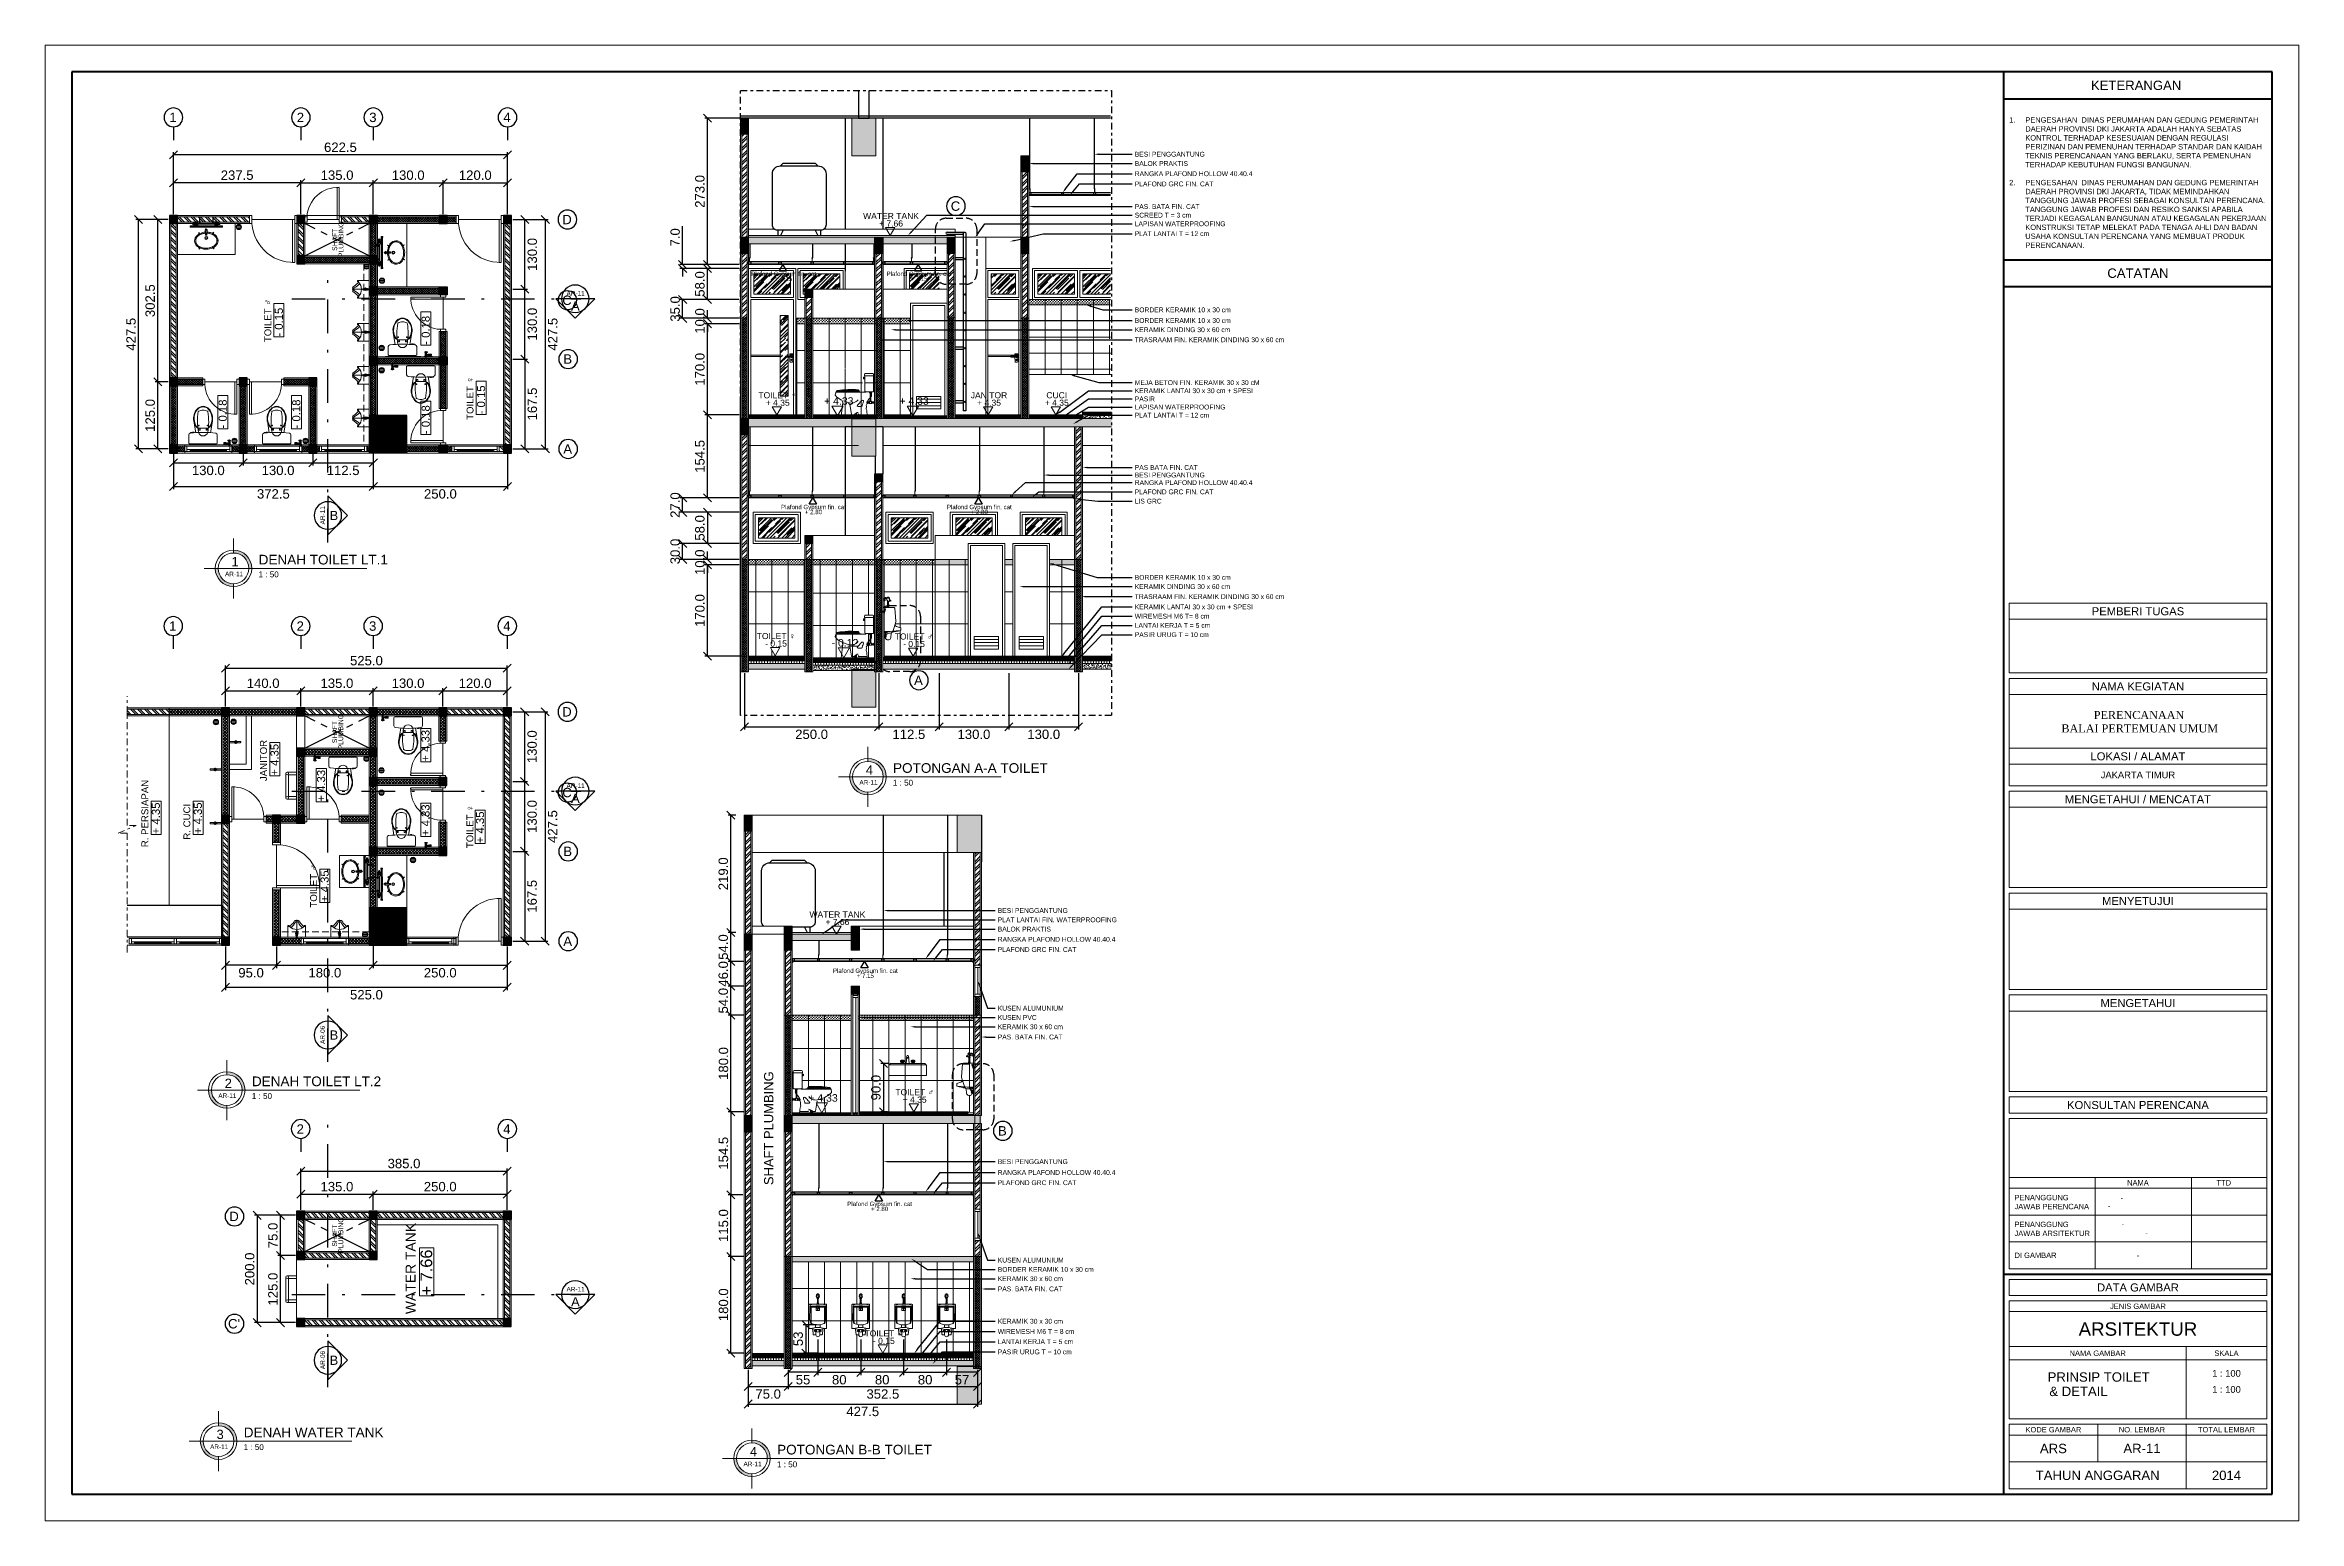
# Model space of a CAD drawing. Header units: inches. Extents: x 249 to 1192, y -18 to 440.
# Drawn here: x 501.2 to 585.2, y 170.5 to 225.5 of the extents above; entities that cross this region are included whole.
import ezdxf
from ezdxf import colors
from ezdxf.entities.mleader import LeaderData, LeaderLine
from ezdxf.enums import TextEntityAlignment as Align
from ezdxf.math import Vec2, Vec3

# ---------------------------------------------------------------- set-up
doc = ezdxf.new("R2010")
doc.units = ezdxf.units.IN
doc.header["$MEASUREMENT"] = 0
for name, pattern in [('CENTER2', [1.125, 0.75, -0.125, 0.125, -0.125]), ('DASHDOT', [1, 0.5, -0.25, 0, -0.25]), ('DASHDOT2', [0.5, 0.25, -0.125, 0, -0.125]), ('DASHED2', [0.375, 0.25, -0.125]), ('HIDDEN', [0.375, 0.25, -0.125])]:
    doc.linetypes.add(name, pattern=pattern)
for name, color, linetype, lineweight in [('ARSIR BETON', 8, 'Continuous', 0), ('ARSIR KERAMIK', 66, 'Continuous', 25), ('ARSIR WARNA', 66, 'Continuous', 0), ('BALOK', 3, 'Continuous', 20), ('BESI', 201, 'Continuous', 0), ('DIMENSI', 85, 'Continuous', 20), ('DINDING', 6, 'Continuous', 0), ('DINDING2', 137, 'Continuous', 20), ('GRS KOP', 1, 'Continuous', 40), ('KACA', 141, 'Continuous', 30), ('KOP', 7, 'Continuous', 20), ('KUSEN', 16, 'Continuous', 15), ('LANTAI', 135, 'Continuous', 9), ('SANITAIR', 6, 'Continuous', 9), ('TEXT (KET. GAMBAR)', 8, 'Continuous', 25), ('TEXT (KET. POTONGAN)', 65, 'Continuous', 30), ('TEXT (KET. RUANG)', 7, 'Continuous', 5), ('TEXT (KETERANGAN)', 7, 'Continuous', 25)]:
    doc.layers.add(name, color=color, linetype=linetype, lineweight=lineweight)
for name, color, linetype in [('ARSIR DINDING', 64, 'Continuous'), ('AS', 15, 'CENTER2'), ('ATAP', 123, 'Continuous'), ('FURNITURE', 11, 'Continuous'), ('KOLOM', 5, 'Continuous'), ('KUDA-KUDA', 165, 'Continuous'), ('PLAFOND', 42, 'Continuous')]:
    doc.layers.add(name, color=color, linetype=linetype)
doc.styles.add('ARIAL', font='arial.ttf')
doc.styles.add('R', font='romantic.ttf')
doc.styles.add('S', font='SIMPLEX', dxfattribs={"width": 1.1})
doc.styles.get("Standard").update_dxf_attribs({"font": 'arial.ttf'})
doc.linetypes.add('BATTING', pattern='A,0.0001,-0.1,[134,ltypeshp.shx,S=0.1,R=0,X=-0.1,Y=0],-0.2,[134,ltypeshp.shx,S=0.1,R=180,X=0.1,Y=0],-0.1', length=0.4001)
doc.dimstyles.new('UK. GDG PERTEMUAN', dxfattribs={"dimtxt": 0.5, "dimasz": 0.5, "dimexe": 0.5, "dimexo": 0.05, "dimgap": 0.1, "dimtad": 2, "dimdec": 0, "dimlfac": 100, "dimzin": 0, "dimdsep": 46, "dimtxsty": 'Standard', "dimblk": 'OBLIQUE', "dimcen": 0.09, "dimclrd": 8, "dimclre": 256, "dimclrt": 256, "dimadec": 0, "dimazin": 0, "dimtfac": 1, "dimtdec": 0, "dimtofl": 0, "dimtmove": 0, "dimatfit": 3, "dimldrblk": 'OBLIQUE', "dimfxl": 0, "dimtolj": 1, "dimtzin": 0, "dimarcsym": 0})
pattern_1 = [(90, (711.9067, 182.41714), (-0.6, 4e-17), [])]
pattern_2 = [(45, (520.0153, 212.40628), (0.1697056, 0.4525483), [3, -0.4, 1, -0.2]), (45, (520.1327, 212.66508), (-0.329512, 0.046669), [0.6, -0.066, 1.2, -0.15]), (45, (519.96581, 212.5972), (0.6406387, 0.8301434), [1.6, -0.28, 0.8, -0.2])]
pattern_3 = [(45, (532.18576, 211.56628), (-0.1325825, 0.1325825), []), (45, (532.27415, 211.56628), (-0.1325825, 0.1325825), [])]

msp = doc.modelspace()

# ---------------------------------------------------------------- texts
at = {"layer": 'TEXT (KET. RUANG)'}
for s, p in [('R. PERSIAPAN', (505.0648, 195.596)), ('R. CUCI', (506.6309, 195.8768))]:
    msp.add_text(s, height=0.25678, rotation=90, dxfattribs=at).set_placement(p)
at = {"layer": 'TEXT (KETERANGAN)', "insert": (528.0141, 183.0042), "char_height": 0.3456, "attachment_point": 1, "rotation": 90}
msp.add_mtext('SHAFT PLUMBING', dxfattribs=at)

# ---------------------------------------------------------------- blocks, each defined once
blk = doc.blocks.new('KOP-ARS')
at = {"layer": 'GRS KOP'}
for p, q in [((83, 54), (1, 54)), ((1, 54), (1, 1)), ((73, 1), (73, 54)), ((83, 1), (83, 54)), ((73, 53), (83, 53)), ((73, 47), (83, 47)), ((73, 46), (83, 46)), ((73, 9.2), (83, 9.2)), ((1, 1), (83, 1))]:
    blk.add_line(p, q, dxfattribs=at)
at = {"layer": 'KOP'}
for p, q in [((73.2, 31.6), (73.2, 34.2)), ((82.8, 34.2), (73.2, 34.2)), ((82.8, 31.6), (82.8, 34.2)), ((82.8, 33.6), (73.2, 33.6)), ((82.8, 31.6), (73.2, 31.6)), ((73.2, 27.4), (73.2, 31.4)), ((82.8, 31.4), (73.2, 31.4)), ((82.8, 27.4), (82.8, 31.4)), ((82.8, 30.8), (73.2, 30.8)), ((82.8, 28.8), (73.2, 28.8)), ((82.8, 28.2), (73.2, 28.2)), ((82.8, 27.4), (73.2, 27.4)), ((73.2, 23.6), (73.2, 27.2)), ((82.8, 27.2), (73.2, 27.2)), ((82.8, 23.6), (82.8, 27.2)), ((82.8, 26.6), (73.2, 26.6)), ((82.8, 23.6), (73.2, 23.6)), ((73.2, 19.8), (73.2, 23.4)), ((82.8, 23.4), (73.2, 23.4)), ((82.8, 22.8), (73.2, 22.8)), ((82.8, 19.8), (82.8, 23.4)), ((82.8, 19.8), (73.2, 19.8)), ((73.2, 16), (73.2, 19.6)), ((82.8, 19.6), (73.2, 19.6)), ((82.8, 16), (82.8, 19.6)), ((82.8, 19), (73.2, 19)), ((82.8, 16), (73.2, 16)), ((73.2, 9.4), (73.2, 15)), ((82.8, 15), (73.2, 15)), ((82.8, 9.4), (82.8, 15)), ((82.8, 12.8), (73.2, 12.8)), ((76.4, 9.4), (76.4, 12.8)), ((79.993, 9.4), (79.993, 12.8)), ((82.8, 12.4), (73.2, 12.4)), ((73.2, 12.4), (73.2, 11.4)), ((82.8, 11.4), (73.2, 11.4)), ((82.8, 10.4), (73.2, 10.4)), ((82.8, 9.4), (73.2, 9.4)), ((73.2, 7.8), (82.8, 7.8)), ((73.2, 6.5), (82.8, 6.5)), ((73.2, 6), (82.8, 6)), ((79.8, 3.8), (79.8, 6.5)), ((76.5, 2.2), (76.5, 3.6)), ((79.8, 1.2), (79.8, 3.6)), ((73.2, 3.2), (82.8, 3.2)), ((73.2, 2.2), (82.8, 2.2))]:
    blk.add_line(p, q, dxfattribs=at)
for points in [[(0, 0), (84, 0), (84, 55), (0, 55)], [(73.2, 15.2), (82.8, 15.2), (82.8, 15.8), (73.2, 15.8)], [(73.2, 8.4), (82.8, 8.4), (82.8, 9), (73.2, 9)], [(73.2, 3.8), (82.8, 3.8), (82.8, 8.2), (73.2, 8.2)], [(73.2, 1.2), (82.8, 1.2), (82.8, 3.6), (73.2, 3.6)]]:
    blk.add_lwpolyline(points, close=True, dxfattribs=at)
blk.add_text('-', height=0.18).set_placement((76.884, 11.64))
for s, height, p in [('KETERANGAN ', 0.35, (78, 53.5)), ('CATATAN', 0.35, (78, 46.5)), ('PEMBERI TUGAS', 0.3, (78, 33.9)), ('NAMA KEGIATAN', 0.3, (78, 31.1)), ('LOKASI / ALAMAT', 0.3, (78, 28.5)), ('JAKARTA TIMUR', 0.25, (78, 27.8)), ('MENGETAHUI / MENCATAT', 0.3, (78, 26.9)), ('MENYETUJUI', 0.3, (78, 23.1)), ('MENGETAHUI', 0.3, (78, 19.3)), ('KONSULTAN PERENCANA', 0.3, (78, 15.5)), ('NAMA', 0.2, (78, 12.6)), ('TTD', 0.2, (81.2, 12.6)), ('DATA GAMBAR', 0.3, (78, 8.7)), ('JENIS GAMBAR', 0.2, (78, 8)), ('ARSITEKTUR', 0.5, (78, 7.15)), ('NAMA GAMBAR', 0.2, (76.5, 6.25)), ('SKALA', 0.2, (81.3, 6.25)), ('KODE GAMBAR', 0.2, (74.85, 3.4)), ('NO. LEMBAR', 0.2, (78.15, 3.4)), ('TOTAL LEMBAR', 0.2, (81.3, 3.4)), ('ARS', 0.35, (74.85, 2.7)), ('TAHUN ANGGARAN', 0.35, (76.5, 1.7))]:
    blk.add_text(s, height=height, dxfattribs=at).set_placement(p, align=Align.MIDDLE)
blk.add_text('-', height=0.187, dxfattribs=at).set_placement((78.323, 10.65), align=Align.CENTER)
for s, insert, char_height, width, attachment_point in [('\\pi-0.6,l0.6,t0.6;1.^IPENGESAHAN  DINAS PERUMAHAN DAN GEDUNG PEMERINTAH DAERAH PROVINSI DKI JAKARTA ADALAH HANYA SEBATAS KONTROL TERHADAP KESESUAIAN DENGAN REGULASI PERIZINAN DAN PEMENUHAN TERHADAP STANDAR DAN KAIDAH TEKNIS PERENCANAAN YANG BERLAKU, SERTA PEMENUHAN TERHADAP KEBUTUHAN FUNGSI BANGUNAN.\\P\\P2.^IPENGESAHAN  DINAS PERUMAHAN DAN GEDUNG PEMERINTAH DAERAH PROVINSI DKI JAKARTA, TIDAK MEMINDAHKAN TANGGUNG JAWAB PROFESI SEBAGAI KONSULTAN PERENCANA. TANGGUNG JAWAB PROFESI DAN RESIKO SANKSI APABILA TERJADI KEGAGALAN BANGUNAN ATAU KEGAGALAN PEKERJAAN KONSTRUKSI TETAP MELEKAT PADA TENAGA AHLI DAN BADAN USAHA KONSULTAN PERENCANA YANG MEMBUAT PRODUK PERENCANAAN.', (73.2, 49.875), 0.2, 9.6, 4), ('-', (77.357, 12.13), 0.18, 2.5923, 1), ('-', (77.396, 11.157), 0.18, 3.89249, 1)]:
    blk.add_mtext(s, dxfattribs=dict(at, insert=insert, char_height=char_height, width=width, attachment_point=attachment_point))
at = {"layer": 'KOP', "insert": (73.529, 30.184), "char_height": 0.3, "attachment_point": 1, "style": 'R'}
blk.add_mtext_dynamic_manual_height_columns('\\pi2.8239;PERENCANAAN\\P\\pi1.6183;BALAI PERTEMUAN UMUM', width=8.94019, gutter_width=1.75, heights=[0], dxfattribs=at)
at = {"layer": 'KOP', "char_height": 0.2, "attachment_point": 1}
for s, insert in [('PENANGGUNG\\PJAWAB PERENCANA', (73.4, 12.15)), ('PENANGGUNG\\PJAWAB ARSITEKTUR', (73.4, 11.15)), ('DI GAMBAR', (73.4, 10))]:
    blk.add_mtext_dynamic_manual_height_columns(s, width=2.90143, gutter_width=1.75, heights=[0], dxfattribs=dict(at, insert=insert))
at = {"layer": 'KOP'}
for tag, height, p in [('SUKMA', 0.2, (78, 9.9)), ('1:100', 0.25, (81.3, 5.5)), ('1:100', 0.25, (81.3, 4.9)), ('1:100', 0.25, (81.3, 4.3)), ('AR-01', 0.35, (78.15, 2.7)), ('10', 0.35, (81.3, 2.7)), ('2012', 0.35, (81.3, 1.7))]:
    blk.add_attdef(tag, text='', height=height, dxfattribs=at).set_placement(p, align=Align.MIDDLE)
for p in [(73.7, 5.325), (73.7, 4.725), (73.7, 4.125)]:
    blk.add_attdef('-', p, '', height=0.35, dxfattribs=at)
blk = doc.blocks.new('JUDUL GAMBAR')
at = {"layer": 'DIMENSI'}
h = blk.add_hatch(color=256, dxfattribs=at)
h.paths.add_polyline_path([(-32.95, 252.89), (-32.95, 253.04, -0.414214), (-33.74, 253.84), (-33.89, 253.84, 0.414214)])
h.paths.add_polyline_path([(-32.95, 254.78), (-32.95, 254.63, -0.414214), (-32.15, 253.84), (-32, 253.84, 0.414214)])
for points in [[(-32.95, 255.38), (-32.95, 254.63)], [(-34.47, 253.84), (-26.07, 253.84)], [(-32.95, 253.04), (-32.95, 252.29)]]:
    blk.add_lwpolyline(points, dxfattribs=at)
for radius in [0.943, 0.793]:
    blk.add_circle((-32.95, 253.84), radius, dxfattribs=at)
at = {"layer": 'DIMENSI', "style": 'ARIAL'}
for tag, height, p in [('NO', 0.478, (-32.87, 254.19)), ('AR', 0.236, (-32.92, 253.55))]:
    blk.add_attdef(tag, text='', height=height, dxfattribs=at).set_placement(p, align=Align.MIDDLE_CENTER)
for tag, height, p in [('JUDUL', 0.5, (-31.65, 253.89)), ('SKALA', 0.3, (-31.66, 253.29))]:
    blk.add_attdef(tag, text='', height=height, dxfattribs=at).set_placement(p, align=Align.BOTTOM_LEFT)
blk = doc.blocks.new('toilet-dsr$0$PAKU')
for p in [(-2, 33), (2, 33)]:
    blk.add_line(p, (0, 0))
blk.add_lwpolyline([(-5, 33), (5, 33), (5, 35), (-5, 35)], close=True)
blk = doc.blocks.new('wastafel')
at = {"lineweight": 5, "ltscale": 0.5}
for p, q in [((4134.544, 1540.266), (4134.549, 1540.277)), ((4134.544, 1540.266), (4134.579, 1540.25)), ((4134.549, 1540.277), (4134.584, 1540.26)), ((4134.772, 1540.437), (4134.761, 1540.435)), ((4134.761, 1540.435), (4134.767, 1540.396)), ((4134.772, 1540.437), (4134.779, 1540.398)), ((4134.946, 1540.187), (4134.91, 1540.204)), ((4134.951, 1540.197), (4134.915, 1540.214)), ((4134.951, 1540.197), (4134.946, 1540.187)), ((4134.722, 1540.027), (4134.716, 1540.066)), ((4134.722, 1540.027), (4134.733, 1540.029)), ((4134.733, 1540.029), (4134.727, 1540.067))]:
    blk.add_line(p, q, dxfattribs=at)
at = {"lineweight": 5}
for p, q in [((4134.841, 1540.079), (4134.801, 1540.141)), ((4134.817, 1540.155), (4134.802, 1540.144)), ((4134.82, 1540.154), (4134.867, 1540.098)), ((4134.814, 1540.082), (4134.812, 1540.082)), ((4134.844, 1540.083), (4134.815, 1540.129)), ((4134.816, 1540.132), (4134.823, 1540.138)), ((4134.826, 1540.137), (4134.862, 1540.097)), ((4134.841, 1540.079), (4134.844, 1540.082)), ((4134.845, 1540.066), (4134.848, 1540.062)), ((4134.867, 1540.098), (4134.863, 1540.095)), ((4134.871, 1540.125), (4134.872, 1540.127)), ((4134.878, 1540.091), (4134.881, 1540.087))]:
    blk.add_line(p, q, dxfattribs=at)
for p, q in [((4135.129, 1540.207), (4134.902, 1540.031)), ((4135.131, 1540.205), (4134.904, 1540.028)), ((4135.129, 1540.207), (4135.132, 1540.202)), ((4134.676, 1539.855), (4134.902, 1540.031)), ((4134.676, 1539.855), (4134.679, 1539.85)), ((4134.678, 1539.852), (4134.904, 1540.028)), ((4134.764, 1539.856), (4134.746, 1539.843)), ((4134.766, 1539.88), (4134.753, 1539.87)), ((4134.784, 1539.831), (4134.753, 1539.87)), ((4134.773, 1539.845), (4134.755, 1539.831)), ((4134.815, 1539.895), (4134.782, 1539.899)), ((4134.797, 1539.841), (4134.784, 1539.831)), ((4134.823, 1539.885), (4134.818, 1539.849)), ((4134.853, 1539.888), (4134.859, 1539.881)), ((4134.858, 1539.893), (4134.855, 1539.89)), ((4134.867, 1539.887), (4134.855, 1539.878)), ((4134.858, 1539.892), (4134.864, 1539.884)), ((4134.858, 1539.88), (4134.915, 1539.807)), ((4134.864, 1539.885), (4134.921, 1539.812)), ((4135.047, 1540.04), (4135.051, 1540.042)), ((4135.048, 1540.04), (4135.053, 1540.032)), ((4135.05, 1540.029), (4135.062, 1540.039)), ((4135.052, 1540.043), (4135.058, 1540.036)), ((4135.053, 1540.032), (4135.11, 1539.959)), ((4135.055, 1540.081), (4135.059, 1540.114)), ((4135.059, 1540.036), (4135.116, 1539.963)), ((4135.063, 1540.072), (4135.099, 1540.067)), ((4135.082, 1540.126), (4135.095, 1540.136)), ((4135.125, 1540.097), (4135.095, 1540.136)), ((4135.105, 1540.122), (4135.123, 1540.136)), ((4135.112, 1540.086), (4135.125, 1540.097)), ((4135.115, 1540.11), (4135.132, 1540.124))]:
    blk.add_line(p, q)
at = {"const_width": 0.00306}
for points in [[(4134.594, 1540.118, -0.225565), (4134.576, 1540.208)], [(4134.576, 1540.208, -0.068407), (4134.597, 1540.26)], [(4134.597, 1540.26, -0.102908), (4134.667, 1540.339)], [(4134.667, 1540.339, -0.102908), (4134.763, 1540.384)], [(4134.763, 1540.384, -0.068407), (4134.819, 1540.389)], [(4134.819, 1540.389, -0.225565), (4134.9, 1540.346)], [(4134.897, 1540.204, -0.089645), (4134.838, 1540.133)], [(4134.918, 1540.256, -0.068407), (4134.897, 1540.204)], [(4134.9, 1540.346, -0.225565), (4134.918, 1540.256)], [(4134.675, 1540.075, -0.225565), (4134.594, 1540.118)], [(4134.731, 1540.08, -0.068407), (4134.675, 1540.075)], [(4134.816, 1540.117, -0.090064), (4134.731, 1540.08)]]:
    blk.add_lwpolyline(points, format="xyb", dxfattribs=at)
for points in [[(4134.906, 1540.026), (4135.132, 1540.202), (4135.144, 1540.188), (4135.075, 1540.135)], [(4134.906, 1540.026), (4134.679, 1539.85), (4134.69, 1539.836), (4134.759, 1539.889)], [(4134.773, 1539.9), (4134.917, 1540.012)], [(4134.935, 1539.988), (4134.815, 1539.895), (4134.823, 1539.885), (4134.943, 1539.979)], [(4135.061, 1540.124), (4134.917, 1540.012)], [(4134.935, 1539.988), (4135.055, 1540.081), (4135.063, 1540.072), (4134.943, 1539.979)]]:
    blk.add_lwpolyline(points)
for points in [[(4135.155, 1540.194), (4135.137, 1540.218), (4135.125, 1540.209), (4135.122, 1540.204), (4135.124, 1540.203), (4135.126, 1540.207), (4135.136, 1540.215), (4135.152, 1540.195), (4135.138, 1540.184), (4135.139, 1540.182)], [(4135.136, 1540.215), (4135.128, 1540.209), (4135.144, 1540.188), (4135.152, 1540.195)], [(4134.681, 1539.826), (4134.663, 1539.85), (4134.675, 1539.859), (4134.68, 1539.86), (4134.681, 1539.858), (4134.676, 1539.857), (4134.666, 1539.849), (4134.682, 1539.829), (4134.696, 1539.84), (4134.697, 1539.838)], [(4134.666, 1539.849), (4134.674, 1539.856), (4134.69, 1539.836), (4134.682, 1539.829)], [(4134.803, 1539.832), (4134.759, 1539.889), (4134.773, 1539.9), (4134.817, 1539.843)], [(4134.848, 1539.867), (4134.845, 1539.87), (4134.877, 1539.895), (4134.879, 1539.891)], [(4135.075, 1540.043), (4135.072, 1540.046), (4135.04, 1540.022), (4135.043, 1540.019)], [(4135.119, 1540.078), (4135.075, 1540.135), (4135.061, 1540.124), (4135.105, 1540.067)]]:
    blk.add_lwpolyline(points, close=True)
for points in [[(4134.793, 1539.88, -0.414214), (4134.793, 1539.877), (4134.792, 1539.876), (4134.773, 1539.9), (4134.797, 1539.919), (4134.798, 1539.918, -0.414214), (4134.797, 1539.915), (4134.78, 1539.901, 0.414214), (4134.779, 1539.897)], [(4134.803, 1539.867, 0.414214), (4134.8, 1539.868), (4134.799, 1539.867), (4134.817, 1539.843), (4134.841, 1539.862), (4134.84, 1539.863, 0.414214), (4134.838, 1539.863), (4134.82, 1539.849, -0.414214), (4134.816, 1539.85)], [(4135.076, 1540.099, 0.414214), (4135.078, 1540.099), (4135.079, 1540.1), (4135.061, 1540.124), (4135.037, 1540.105), (4135.038, 1540.104, 0.414214), (4135.04, 1540.104), (4135.058, 1540.117, -0.414214), (4135.062, 1540.117)], [(4135.085, 1540.087, -0.414214), (4135.085, 1540.09), (4135.086, 1540.09), (4135.105, 1540.067), (4135.081, 1540.048), (4135.08, 1540.049, -0.414214), (4135.081, 1540.052), (4135.098, 1540.065, 0.414214), (4135.099, 1540.07)]]:
    blk.add_lwpolyline(points, format="xyb", close=True)
for points in [[(4134.858, 1539.893), (4134.85, 1539.904, 0.414214), (4134.847, 1539.904), (4134.844, 1539.902, 0.414214), (4134.843, 1539.899), (4134.852, 1539.888)], [(4134.867, 1539.889), (4134.863, 1539.895, 0.414214), (4134.861, 1539.895), (4134.849, 1539.885, 0.414214), (4134.849, 1539.884), (4134.854, 1539.878)], [(4135.047, 1540.039), (4135.038, 1540.051, -0.414214), (4135.038, 1540.053), (4135.042, 1540.056, -0.414214), (4135.044, 1540.055), (4135.053, 1540.044)], [(4135.049, 1540.03), (4135.044, 1540.036, -0.414214), (4135.044, 1540.037), (4135.056, 1540.046, -0.414214), (4135.058, 1540.046), (4135.062, 1540.04)]]:
    blk.add_lwpolyline(points, format="xyb")
at = {"lineweight": 5}
for centre, radius in [((4134.778, 1540.19), 0.0267), ((4134.778, 1540.19), 0.0176), ((4134.854, 1540.077), 0.00161), ((4134.867, 1540.086), 0.00161), ((4134.88, 1540.055), 0.00401)]:
    blk.add_circle(centre, radius, dxfattribs=at)
for centre, radius, start, end in [((4134.68, 1540.182), 0.134, 165.8294, 216.6741), ((4134.776, 1540.157), 0.233, 150.1761, 165.8294), ((4134.823, 1540.131), 0.286, 126.6741, 150.1761), ((4134.775, 1540.162), 0.215, 152.7381, 155.797), ((4134.823, 1540.131), 0.286, 103.172, 126.6741), ((4134.81, 1540.183), 0.233, 87.5187, 103.172), ((4134.807, 1540.185), 0.215, 97.5512, 100.61), ((4134.803, 1540.142), 0.00229, 126.6741, 212.4322), ((4134.818, 1540.153), 0.00229, 40.515, 126.6741), ((4134.815, 1540.282), 0.134, 36.6741, 87.5187), ((4134.672, 1540.333), 0.286, 314.8042, 330.1761), ((4134.72, 1540.302), 0.215, 332.7381, 335.797), ((4134.718, 1540.306), 0.233, 330.1761, 345.8294), ((4134.815, 1540.282), 0.134, 345.8294, 36.6741), ((4134.68, 1540.182), 0.134, 216.6741, 267.5187), ((4134.684, 1540.281), 0.233, 267.5187, 283.172), ((4134.688, 1540.278), 0.215, 277.5512, 280.61), ((4134.672, 1540.333), 0.286, 283.172, 298.5491), ((4134.813, 1540.075), 0.00764, 93.1874, 118.5491), ((4134.813, 1540.09), 0.00764, 273.5904, 299.2216), ((4134.817, 1540.13), 0.00229, 126.6741, 211.548), ((4134.677, 1540.327), 0.281, 299.9638, 303.5415), ((4134.824, 1540.136), 0.00229, 41.6149, 126.6741), ((4134.861, 1540.079), 0.0207, 179.7954, 72.5897), ((4134.836, 1540.078), 0.00917, 1.8939, 31.548), ((4134.861, 1540.079), 0.0161, 181.8939, 72.9819), ((4134.864, 1540.075), 0.0207, 216.4643, 36.6436), ((4134.677, 1540.327), 0.281, 309.8533, 313.3843), ((4134.869, 1540.103), 0.00917, 221.6149, 252.9819), ((4134.864, 1540.128), 0.00764, 314.1265, 339.7577), ((4134.879, 1540.124), 0.00764, 134.8042, 159.7577)]:
    blk.add_arc(centre, radius, start, end, dxfattribs=at)
at = {"lineweight": 5, "ltscale": 0.6}
for centre, radius, start, end in [((4134.68, 1540.182), 0.115, 165.8294, 216.6741), ((4134.776, 1540.157), 0.214, 150.1761, 165.8294), ((4134.823, 1540.131), 0.267, 126.6741, 150.1761), ((4134.823, 1540.131), 0.267, 103.172, 126.6741), ((4134.81, 1540.183), 0.214, 87.5187, 103.172), ((4134.815, 1540.282), 0.115, 36.6741, 87.5187), ((4134.672, 1540.333), 0.267, 309.7096, 330.1761), ((4134.718, 1540.306), 0.214, 330.1761, 345.8294), ((4134.815, 1540.282), 0.115, 345.8294, 36.6741), ((4134.68, 1540.182), 0.115, 216.6741, 267.5187), ((4134.684, 1540.281), 0.214, 267.5187, 283.172), ((4134.672, 1540.333), 0.267, 283.172, 303.7197)]:
    blk.add_arc(centre, radius, start, end, dxfattribs=at)
for centre, radius, start, end in [((4135.128, 1540.13), 0.015, 247.8672, 187.8672), ((4134.75, 1539.837), 0.015, 67.8672, 7.8672), ((4134.75, 1539.837), 0.0075, 127.8672, 307.8672), ((4134.854, 1539.879), 0.001, 217.8672, 307.8672), ((4134.866, 1539.888), 0.001, 307.8672, 37.8672), ((4135.049, 1540.03), 0.001, 217.8672, 307.8672), ((4135.061, 1540.04), 0.001, 307.8672, 37.8672), ((4135.128, 1540.13), 0.0075, 307.8672, 127.8672)]:
    blk.add_arc(centre, radius, start, end)
for p, xscale, yscale, zscale, rotation in [((4134.796, 1539.899), 0.001000000000069823, 0.001000000000069823, 0.001000000000069823, 127.8672268415121), ((4134.798, 1539.897), 0.001000000000340506, 0.001000000000340506, 0.001000000000340506, 37.86722684151209), ((4135.082, 1540.068), 0.001000000000069823, 0.001000000000069823, 0.001000000000069823, 307.8672268415121)]:
    blk.add_blockref('toilet-dsr$0$PAKU', p, dxfattribs=dict(xscale=xscale, yscale=yscale, zscale=zscale, rotation=rotation))
at = {"extrusion": (-6.49561e-14, -5.05073e-14, -1), "xscale": 0.001000000000069823, "yscale": 0.001000000000069823, "zscale": -0.001, "rotation": 232.1327731584879}
blk.add_blockref('toilet-dsr$0$PAKU', (-4134.822, 1539.866), dxfattribs=at)
at = {"extrusion": (6.49561e-14, 5.05073e-14, -1), "zscale": -0.001}
for p, xscale, yscale, rotation in [((-4135.058, 1540.099), 0.001000000000340506, 0.001000000000340506, 322.1327731584879), ((-4135.056, 1540.101), 0.001000000000069823, 0.001000000000069823, 52.13277315848794)]:
    blk.add_blockref('toilet-dsr$0$PAKU', p, dxfattribs=dict(at, xscale=xscale, yscale=yscale, rotation=rotation))
blk = doc.blocks.new('*X38')
at = {"color": 0}
for p, q in [((18.491, 19.193), (18.579, 19.193)), ((18.499, 19.218), (18.572, 19.218)), ((18.499, 19.168), (18.572, 19.168))]:
    blk.add_line(p, q, dxfattribs=at)
blk = doc.blocks.new('SFLOOR')
for radius in [0.05, 0.0442]:
    blk.add_circle((0, 0), radius)
blk.add_blockref('*X38', (-18.535, -19.193))
blk = doc.blocks.new('*X70')
at = {"color": 0}
for p, q in [((-1015, 2418), (-1013, 2418)), ((-1015, 2416), (-1013, 2416)), ((-1015, 2415), (-1013, 2415)), ((-1015, 2414), (-1013, 2414)), ((-1015, 2412), (-1013, 2412)), ((-1015, 2411), (-1013, 2411)), ((-1015, 2410), (-1013, 2410)), ((-1015, 2409), (-1013, 2409)), ((-1015, 2408), (-1013, 2408)), ((-1015, 2406), (-1013, 2406)), ((-1015, 2405), (-1013, 2405))]:
    blk.add_line(p, q, dxfattribs=at)
blk = doc.blocks.new('*X71')
at = {"color": 0}
for p, q in [((1009, 3570), (1016, 3570)), ((1010, 3569), (1017, 3569)), ((1011, 3568), (1017, 3568)), ((1011, 3566), (1018, 3566)), ((1012, 3565), (1018, 3565)), ((1012, 3564), (1018, 3564)), ((1012, 3562), (1018, 3562)), ((1012, 3561), (1019, 3561)), ((1012, 3560), (1019, 3560)), ((1013, 3559), (1019, 3559)), ((1013, 3558), (1019, 3558)), ((1013, 3556), (1019, 3556)), ((1013, 3555), (1019, 3555))]:
    blk.add_line(p, q, dxfattribs=at)
blk = doc.blocks.new('JET SHOWER TOTO 403SV3 ATAS')
for p, q in [((-159, 3064), (-273, 3064)), ((-272, 3071), (-272, 3057)), ((-272, 3071), (-270, 3071)), ((-272, 3057), (-270, 3057)), ((-270, 3071), (-269, 3074)), ((-270, 3071), (-270, 3057)), ((-270, 3057), (-269, 3043)), ((-259, 3084), (-258, 3084)), ((-259, 3034), (-258, 3034)), ((-258, 3084), (-258, 3034)), ((-258, 3069), (-249, 3069)), ((-258, 3059), (-249, 3059)), ((-249, 3070), (-244, 3077)), ((-249, 3070), (-249, 3064)), ((-249, 3057), (-249, 3064)), ((-249, 3057), (-244, 3051)), ((-244, 3075), (-244, 3053)), ((-237, 3076), (-237, 3051)), ((-237, 3075), (-237, 3075)), ((-237, 3075), (-236, 3075)), ((-237, 3052), (-236, 3052)), ((-227, 2967), (-226, 2974)), ((-221, 3064), (-221, 3079)), ((-221, 3064), (-221, 3034)), ((-221, 3034), (-211, 3034)), ((-218, 3025), (-217, 3038)), ((-206, 3039), (-216, 3039)), ((-211, 2958), (-211, 3037)), ((-211, 3034), (-211, 2993)), ((-211, 3013), (-211, 2975)), ((-211, 2968), (-211, 2994)), ((-205, 3075), (-193, 3075)), ((-203, 3025), (-205, 3038)), ((-203, 3075), (-193, 3075)), ((-203, 3052), (-193, 3052)), ((-182, 3018), (-198, 3017)), ((-195, 2967), (-195, 2974)), ((-182, 2970), (-195, 2971)), ((-188, 3085), (-193, 3075)), ((-193, 3075), (-193, 3052)), ((-188, 3042), (-193, 3052)), ((-187, 3058), (-176, 3069)), ((-187, 3069), (-176, 3058)), ((-185, 3086), (-185, 3043)), ((-184, 3088), (-182, 3088)), ((-184, 3040), (-182, 3040)), ((-182, 3102), (-182, 2943)), ((-182, 3074), (-167, 3074)), ((-182, 3073), (-166, 3073)), ((-182, 3054), (-166, 3054)), ((-182, 3053), (-167, 3053)), ((-166, 3073), (-167, 3074)), ((-167, 3074), (-167, 3053)), ((-166, 3054), (-167, 3053)), ((-166, 3073), (-166, 3054))]:
    blk.add_line(p, q)
for points in [[(-237, 3075, 0.114587), (-237, 3076, 0.103766), (-238, 3077, 0.091411), (-239, 3077, 0.084254), (-240, 3078, 0.084254), (-242, 3077, 0.091411), (-243, 3077, 0.103766), (-243, 3076, 0.114587), (-243, 3075, 0.114587), (-243, 3074, 0.103766), (-243, 3073, 0.091411), (-242, 3073, 0.084254), (-240, 3072, 0.084254), (-239, 3073, 0.091411), (-238, 3073, 0.103766), (-237, 3074, 0.114587)], [(-240, 3058, 0.164064), (-239, 3059, 0.105853), (-238, 3060, 0.069292), (-238, 3062, 0.055499), (-237, 3064, 0.055499), (-238, 3066, 0.069292), (-238, 3068, 0.105853), (-239, 3069, 0.164064), (-240, 3069, 0.164064), (-241, 3069, 0.105853), (-242, 3068, 0.069292), (-243, 3066, 0.055499), (-243, 3064, 0.055499), (-243, 3062, 0.069292), (-242, 3060, 0.105853), (-241, 3059, 0.164064)], [(-237, 3052, -0.114587), (-237, 3051, -0.103766), (-238, 3051, -0.091411), (-239, 3050, -0.084254), (-240, 3050, -0.084254), (-242, 3050, -0.091411), (-243, 3051, -0.103766), (-243, 3051, -0.114587), (-243, 3052, -0.114587), (-243, 3053, -0.103766), (-243, 3054, -0.091411), (-242, 3055, -0.084254), (-240, 3055, -0.084254), (-239, 3055, -0.091411), (-238, 3054, -0.103766), (-237, 3053, -0.114587)], [(-225, 2965, 0.244063), (-224, 2964, 0.082589), (-221, 2962, 0.040895), (-216, 2962, 0.030051), (-211, 2961, 0.030051), (-205, 2962, 0.040895), (-201, 2962, 0.082589), (-197, 2964, 0.244063), (-197, 2965, 0.244063), (-197, 2966, 0.082589), (-201, 2968, 0.040895), (-205, 2969, 0.030051), (-211, 2969, 0.030051), (-216, 2969, 0.040895), (-221, 2968, 0.082589), (-224, 2966, 0.244063)], [(-222, 2965, 0.063482), (-221, 2965, 0.076525), (-221, 2965, 0.107139), (-221, 2965, 0.147244), (-221, 2965, 0.147244), (-221, 2965, 0.107139), (-221, 2966, 0.076525), (-221, 2966, 0.063482), (-222, 2966, 0.063482), (-222, 2966, 0.076525), (-222, 2966, 0.107139), (-222, 2965, 0.147244), (-223, 2965, 0.147244), (-222, 2965, 0.107139), (-222, 2965, 0.076525), (-222, 2965, 0.063482)], [(-217, 2967, 0.063482), (-217, 2967, 0.076525), (-216, 2967, 0.107139), (-216, 2967, 0.147244), (-216, 2967, 0.147244), (-216, 2967, 0.107139), (-216, 2968, 0.076525), (-217, 2968, 0.063482), (-217, 2968, 0.063482), (-217, 2968, 0.076525), (-217, 2968, 0.107139), (-218, 2967, 0.147244), (-218, 2967, 0.147244), (-218, 2967, 0.107139), (-217, 2967, 0.076525), (-217, 2967, 0.063482)], [(-216, 2962, 0.063482), (-216, 2962, 0.076525), (-216, 2963, 0.107139), (-216, 2963, 0.147244), (-216, 2963, 0.147244), (-216, 2963, 0.107139), (-216, 2963, 0.076525), (-216, 2963, 0.063482), (-216, 2963, 0.063482), (-217, 2963, 0.076525), (-217, 2963, 0.107139), (-217, 2963, 0.147244), (-217, 2963, 0.147244), (-217, 2963, 0.107139), (-217, 2963, 0.076525), (-217, 2962, 0.063482)], [(-211, 2968, 0.063482), (-210, 2968, 0.076525), (-210, 2968, 0.107139), (-210, 2968, 0.147244), (-210, 2968, 0.147244), (-210, 2968, 0.107139), (-210, 2968, 0.076525), (-210, 2969, 0.063482), (-211, 2969, 0.063482), (-211, 2969, 0.076525), (-211, 2968, 0.107139), (-211, 2968, 0.147244), (-212, 2968, 0.147244), (-211, 2968, 0.107139), (-211, 2968, 0.076525), (-211, 2968, 0.063482)], [(-211, 2965, 0.063482), (-210, 2965, 0.076525), (-210, 2965, 0.107139), (-210, 2965, 0.147244), (-210, 2965, 0.147244), (-210, 2965, 0.107139), (-210, 2965, 0.076525), (-210, 2966, 0.063482), (-211, 2966, 0.063482), (-211, 2966, 0.076525), (-211, 2965, 0.107139), (-212, 2965, 0.147244), (-212, 2965, 0.147244), (-212, 2965, 0.107139), (-211, 2965, 0.076525), (-211, 2965, 0.063482)], [(-211, 2962, 0.063482), (-210, 2962, 0.076525), (-210, 2962, 0.107139), (-210, 2962, 0.147244), (-210, 2962, 0.147244), (-210, 2962, 0.107139), (-210, 2962, 0.076525), (-210, 2963, 0.063482), (-211, 2963, 0.063482), (-211, 2963, 0.076525), (-211, 2962, 0.107139), (-212, 2962, 0.147244), (-212, 2962, 0.147244), (-212, 2962, 0.107139), (-211, 2962, 0.076525), (-211, 2962, 0.063482)], [(-206, 2967, 0.063482), (-205, 2967, 0.076525), (-205, 2967, 0.107139), (-205, 2967, 0.147244), (-205, 2968, 0.147244), (-205, 2968, 0.107139), (-205, 2968, 0.076525), (-205, 2968, 0.063482), (-206, 2968, 0.063482), (-206, 2968, 0.076525), (-206, 2968, 0.107139), (-206, 2968, 0.147244), (-206, 2968, 0.147244), (-206, 2967, 0.107139), (-206, 2967, 0.076525), (-206, 2967, 0.063482)], [(-205, 2962, 0.063482), (-204, 2962, 0.076525), (-204, 2962, 0.107139), (-204, 2963, 0.147244), (-204, 2963, 0.147244), (-204, 2963, 0.107139), (-204, 2963, 0.076525), (-204, 2963, 0.063482), (-205, 2963, 0.063482), (-205, 2963, 0.076525), (-205, 2963, 0.107139), (-205, 2963, 0.147244), (-206, 2963, 0.147244), (-205, 2963, 0.107139), (-205, 2962, 0.076525), (-205, 2962, 0.063482)], [(-200, 2965, 0.063482), (-199, 2965, 0.076525), (-199, 2965, 0.107139), (-199, 2965, 0.147244), (-199, 2965, 0.147244), (-199, 2965, 0.107139), (-199, 2965, 0.076525), (-199, 2966, 0.063482), (-200, 2966, 0.063482), (-200, 2966, 0.076525), (-200, 2965, 0.107139), (-200, 2965, 0.147244), (-200, 2965, 0.147244), (-200, 2965, 0.107139), (-200, 2965, 0.076525), (-200, 2965, 0.063482)]]:
    blk.add_lwpolyline(points, format="xyb", close=True)
for points in [[(-211, 2971, 0.032506), (-217, 2971, 0.043954), (-222, 2970, 0.086557), (-226, 2968, 0.234077), (-227, 2967, 0.2316), (-226, 2965, 0.086557)], [(-211, 2978, 0.026666), (-217, 2977, 0.036581), (-222, 2977, 0.076377), (-226, 2975, 0.258801), (-226, 2974, 0.258801)], [(-195, 2974, 0.258801), (-196, 2975, 0.076377), (-200, 2977, 0.036581), (-204, 2977, 0.026666), (-211, 2978, 0.026666)], [(-211, 2971, -0.032506), (-204, 2971, -0.043954), (-200, 2970, -0.086557), (-196, 2968, -0.234077), (-195, 2967, -0.2316), (-196, 2965, -0.086557)]]:
    blk.add_lwpolyline(points, format="xyb")
for centre, radius, start, end in [((-260, 3064), 13.7, 149.2436, 210.7564), ((-259, 3074), 10, 90, 175.6013), ((-259, 3044), 10, 182.4896, 270), ((-240, 3075), 4.1, 25.3162, 148.8598), ((-240, 3053), 4.1, 211.1402, 334.6838), ((-236, 3085), 10, 270, 282.1793), ((-236, 3042), 10, 77.8207, 90), ((-219, 3008), 69, 77.8207, 102.1793), ((-219, 3119), 69, 257.8207, 282.1793), ((-26, 2981), 200, 169.0492, 182.1525), ((-216, 2977), 15.5, 231.5493, 261.7809), ((-221, 3018), 2, 99.9639, 169.0492), ((-211, 2961), 60, 79.7178, 99.9639), ((-229, 3026), 11.4, 327.9833, 355.2467), ((-216, 3038), 1, 90, 173.6667), ((-206, 3038), 1, 6.3333, 90), ((-203, 3085), 10, 257.8207, 270), ((-203, 3042), 10, 90, 102.1793), ((-192, 3026), 11.4, 184.7533, 212.0167), ((-205, 2977), 15.5, 278.2191, 308.4507), ((-201, 3018), 2, 10.9508, 80.0361), ((-395, 2981), 200, 357.8475, 10.9508), ((-184, 3083), 5, 90, 152.5256), ((-184, 3045), 5, 207.4744, 270)]:
    blk.add_arc(centre, radius, start, end)
at = {"color": 7}
blk.add_blockref('*X70', (744, 653), dxfattribs=at)
at = {"rotation": 90}
blk.add_blockref('*X71', (3344, 1959), dxfattribs=at)
at = {"xscale": -1, "rotation": 270}
blk.add_blockref('*X71', (-3766, 1959), dxfattribs=at)
blk = doc.blocks.new('KLO TOTO C438 ATAS')
for p, q in [((373.9, 174.6), (373.9, 108.7)), ((377.4, 169.2), (392.6, 169.2)), ((375.9, 167.7), (375.9, 142.7)), ((375.9, 117.7), (375.9, 142.7)), ((396.6, 156.4), (418.2, 160)), ((396.6, 129), (418.2, 125.4)), ((401.3, 150.3), (401.3, 148.6)), ((401.3, 135.1), (401.3, 136.8)), ((405, 150.6), (401.6, 150.6)), ((405, 148.3), (401.6, 148.3)), ((405, 137.1), (401.6, 137.1)), ((405, 134.8), (401.6, 134.8)), ((405, 152), (405, 142.7)), ((405, 133.4), (405, 142.7)), ((406.9, 153.8), (406.9, 154.9)), ((406.9, 131.6), (406.9, 130.5)), ((377.4, 116.2), (392.6, 116.2)), ((395.7, 119.3), (396.5, 119.3)), ((396.1, 123.1), (397.4, 123.1)), ((396.4, 125.8), (397.4, 125.8)), ((396.8, 123.1), (396.8, 119.6)), ((397.7, 123.4), (397.7, 125.5))]:
    blk.add_line(p, q)
for centre in [(410.1, 150.7), (410.1, 134.7)]:
    blk.add_circle(centre, 0.55)
for centre, radius, start, end in [((377.4, 167.7), 1.5, 90, 180), ((392.6, 166.2), 3.05, 6.7334, 90), ((399.5, 142.7), 8.88, 104.9108, 180), ((399.5, 142.7), 8.88, 180, 255.0892), ((191.4, 142.4), 205.7, 0.0873, 6.7334), ((191.4, 143), 205.7, 353.2666, 359.9127), ((417.3, 46), 107.2, 79.9791, 100.8031), ((417.3, 240), 107.8, 259.2559, 279.9618), ((401.6, 150.3), 0.307, 90, 180), ((401.6, 148.6), 0.307, 180, 270), ((401.6, 136.8), 0.307, 90, 180), ((401.6, 135.1), 0.307, 180, 270), ((405.3, 152), 0.307, 134.0644, 180), ((405.3, 133.4), 0.307, 180, 225.9356), ((423.1, 133.6), 25.9, 48.6009, 134.0644), ((423.1, 151.8), 25.9, 225.9356, 311.3991), ((407.2, 154.9), 0.307, 126.6134, 180), ((407.2, 130.5), 0.307, 180, 233.3866), ((423, 133.6), 26.9, 100.3333, 126.6134), ((423, 151.8), 26.9, 233.3866, 259.7059), ((423, 133.6), 26.9, 48.6516, 100.3333), ((423, 151.8), 26.9, 259.7059, 311.3484), ((435.7, 150.6), 1, 25.7984, 76.6744), ((435.7, 134.8), 1, 283.3256, 334.2016), ((419.5, 142.7), 19.1, 360, 25.7984), ((419.5, 142.7), 19.1, 334.2016, 0), ((431.6, 142.9), 13.2, 359.2877, 49.9182), ((431.6, 142.5), 13.2, 310.0818, 0.7123), ((431.6, 142.9), 14.2, 359.2877, 49.9182), ((431.6, 142.5), 14.2, 310.0818, 0.7123), ((377.4, 117.7), 1.5, 180, 270), ((392.6, 119.3), 3.05, 270, 353.2666), ((396.5, 119.6), 0.307, 270, 0), ((397.4, 125.5), 0.307, 0, 90), ((397.4, 123.4), 0.307, 270, 0)]:
    blk.add_arc(centre, radius, start, end)
blk = doc.blocks.new('0.15')
at = {"layer": 'TEXT (KET. RUANG)', "color": 1}
blk.add_lwpolyline([(650.042, 116.673), (651.284, 116.673), (651.284, 116.3), (650.042, 116.3)], close=True, dxfattribs=at)
at = {"layer": 'TEXT (KET. RUANG)'}
blk.add_text('- 0.15', height=0.3015, dxfattribs=at).set_placement((650.054, 116.343))
blk = doc.blocks.new('- 0.18')
at = {"layer": 'TEXT (KET. RUANG)', "color": 1}
blk.add_lwpolyline([(651.645, 117.577), (652.266, 117.577), (652.266, 117.391), (651.645, 117.391)], close=True, dxfattribs=at)
at = {"layer": 'TEXT (KET. RUANG)'}
blk.add_text('- 0.18', height=0.1507, dxfattribs=at).set_placement((651.65, 117.412))
blk = doc.blocks.new('K2')
at = {"layer": 'ARSIR BETON'}
h = blk.add_hatch(dxfattribs=at)
h.set_pattern_fill('ANSI37', color=256, scale=0.1, style=0)
h.set_pattern_definition([(45, (-38.743626, 268.082874), (-0.0088388, 0.0088388), []), (135, (-38.743626, 268.082874), (-0.0088388, -0.0088388), [])])
h.paths.add_polyline_path([(-38.594, 268.233), (-38.744, 268.233), (-38.744, 268.083), (-38.594, 268.083)])
at = {"layer": 'KOLOM'}
blk.add_lwpolyline([(-38.744, 268.083), (-38.594, 268.083), (-38.594, 268.233), (-38.744, 268.233)], close=True, dxfattribs=at)
blk = doc.blocks.new('P2')
for points in [[(278.943, 273.059), (278.943, 273.019), (279.093, 273.019), (279.093, 273.059)], [(278.943, 272.178), (278.943, 272.218), (279.093, 272.218), (279.093, 272.178)]]:
    blk.add_lwpolyline(points, close=True)
for points in [[(279.018, 273.019), (279.018, 272.219)], [(279.018, 273.019), (279.818, 273.019), (279.818, 272.979), (279.018, 272.979), (279.018, 273.019)]]:
    blk.add_lwpolyline(points)
blk.add_arc((279.038, 272.999), 0.78, 268.5312, 1.4688)
blk = doc.blocks.new('URINOIR')
for p, q in [((423.9, 160.6), (423.9, 139.1)), ((423.9, 160.6), (440.4, 160.6)), ((427, 140.4), (424.4, 140.4)), ((424.4, 138.6), (425.6, 138.6)), ((427, 140.4), (426.1, 138.8)), ((439.3, 159.5), (437.7, 160.6)), ((437.7, 129.6), (440.4, 129.6)), ((438.4, 131.9), (440.4, 131.9)), ((439.1, 160.6), (439.1, 162.2)), ((439.1, 162.2), (441.6, 162.2)), ((441.6, 148.9), (439.2, 148.9)), ((441.3, 159.5), (439.3, 159.5)), ((441.5, 150.8), (439.3, 150.8)), ((441.5, 149.8), (439.3, 149.8)), ((439.5, 149.4), (439.5, 149.8)), ((441.1, 149.2), (439.6, 149.2)), ((440.1, 148.9), (440.1, 149.2)), ((440.4, 163.2), (440.4, 128.4)), ((456.9, 160.6), (440.4, 160.6)), ((442.3, 131.9), (440.4, 131.9)), ((443.1, 129.6), (440.4, 129.6)), ((440.6, 148.9), (440.6, 149.2)), ((441.2, 149.4), (441.2, 149.8)), ((441.3, 159.5), (442.9, 160.6)), ((441.6, 162.2), (441.6, 160.6)), ((453.7, 140.4), (456.4, 140.4)), ((453.7, 140.4), (454.7, 138.8)), ((456.4, 138.6), (455.1, 138.6)), ((456.9, 160.6), (456.9, 139.1))]:
    blk.add_line(p, q)
for points in [[(439.3, 149.8, 0.164804), (439.3, 149.9, 0.105758), (439.4, 150, 0.068984), (439.5, 150.1, 0.055178), (439.5, 150.3, 0.055178), (439.5, 150.5, 0.068984), (439.5, 150.7, 0.105758), (439.4, 150.8, 0.164804), (439.3, 150.8, 0.164804), (439.2, 150.8, 0.105758), (439.1, 150.7, 0.068984), (439, 150.5, 0.055178), (439, 150.3, 0.055178), (439, 150.1, 0.068984), (439.1, 150, 0.105758), (439.2, 149.9, 0.164804)], [(440.4, 150.8, 0.070821), (440.1, 150.8, 0.082428), (439.9, 150.7, 0.106823), (439.7, 150.5, 0.13413), (439.7, 150.3, 0.13413), (439.7, 150.1, 0.106823), (439.9, 150, 0.082428), (440.1, 149.9, 0.070821), (440.4, 149.8, 0.070821), (440.6, 149.9, 0.082428), (440.9, 150, 0.106823), (441, 150.1, 0.13413), (441.1, 150.3, 0.13413), (441, 150.5, 0.106823), (440.9, 150.7, 0.082428), (440.6, 150.8, 0.070821)], [(441.5, 149.8, 0.164804), (441.6, 149.9, 0.105758), (441.7, 150, 0.068984), (441.7, 150.1, 0.055178), (441.8, 150.3, 0.055178), (441.7, 150.5, 0.068984), (441.7, 150.7, 0.105758), (441.6, 150.8, 0.164804), (441.5, 150.8, 0.164804), (441.4, 150.8, 0.105758), (441.3, 150.7, 0.068984), (441.2, 150.5, 0.055178), (441.2, 150.3, 0.055178), (441.2, 150.1, 0.068984), (441.3, 150, 0.105758), (441.4, 149.9, 0.164804)]]:
    blk.add_lwpolyline(points, format="xyb", close=True)
blk.add_lwpolyline([(439.7, 154.4), (439.1, 153.4), (439.7, 152.3), (440.9, 152.3), (441.5, 153.4), (440.9, 154.4)], close=True)
for centre, radius in [((440.4, 153.4), 2.5), ((440.4, 157.4), 1.06), ((440.4, 157.4), 0.723)]:
    blk.add_circle(centre, radius)
for centre, radius, start, end in [((424.4, 140.9), 0.5, 180, 270), ((424.4, 139.1), 0.5, 180, 270), ((425.6, 139.1), 0.5, 270, 329.4141), ((425.2, 134.9), 5.5, 48.5821, 72.6398), ((440.5, 127.4), 18.7, 90.3578, 135.8523), ((379, 88.7), 70.9, 35.7821, 45.2346), ((392.7, 106.9), 51.8, 29.2664, 44.0164), ((437.7, 131), 1.48, 215.7821, 270), ((438.4, 132.5), 0.593, 209.2664, 270), ((459.4, 154.3), 20.8, 165.4703, 177.6692), ((440.4, 150), 1.62, 223.0169, 316.9831), ((439.6, 149.4), 0.119, 180, 270), ((440.3, 127.4), 18.7, 44.1477, 89.6422), ((441.1, 149.4), 0.119, 270, 0), ((428.3, 154.8), 13.7, 1.3482, 19.9236), ((442.3, 132.5), 0.593, 270, 330.7336), ((488, 106.9), 51.8, 135.9836, 150.7336), ((443.1, 131), 1.48, 270, 324.2179), ((501.8, 88.7), 70.9, 134.7654, 144.2179), ((455.5, 134.9), 5.5, 107.3602, 131.4179), ((455.1, 139.1), 0.5, 210.5859, 270), ((456.4, 140.9), 0.5, 270, 0), ((456.4, 139.1), 0.5, 270, 0)]:
    blk.add_arc(centre, radius, start, end)
blk = doc.blocks.new('BV1')
at = {"layer": 'KACA'}
blk.add_lwpolyline([(663.986, 113.111), (663.986, 112.431)], dxfattribs=at)
at = {"layer": 'KUSEN'}
for points in [[(663.966, 113.171), (664.066, 113.171), (664.066, 113.211), (663.966, 113.211)], [(663.966, 112.331), (664.066, 112.331), (664.066, 113.211), (663.966, 113.211)], [(663.966, 112.331), (664.066, 112.331), (664.066, 112.371), (663.966, 112.371)]]:
    blk.add_lwpolyline(points, close=True, dxfattribs=at)
for points in [[(663.966, 112.371), (663.966, 113.171), (664.006, 113.171), (664.006, 112.371), (663.966, 112.371)], [(663.966, 113.111), (663.966, 113.171), (664.006, 113.171), (664.006, 113.111), (663.966, 113.111)], [(663.966, 112.371), (663.966, 112.431), (664.006, 112.431), (664.006, 112.371), (663.966, 112.371)]]:
    blk.add_lwpolyline(points, dxfattribs=at)
blk = doc.blocks.new('K1')
at = {"layer": 'ARSIR BETON'}
h = blk.add_hatch(dxfattribs=at)
h.set_pattern_fill('ANSI37', color=256, scale=0.15, style=0)
h.set_pattern_definition([(45, (258.37489, 277.120751), (-0.01325825, 0.01325825), []), (135, (258.37489, 277.120751), (-0.01325825, -0.01325825), [])])
h.paths.add_polyline_path([(259.125, 277.171), (259.125, 277.871), (258.425, 277.871), (258.425, 277.171)])
at = {"layer": 'KOLOM'}
blk.add_lwpolyline([(258.425, 277.171), (259.125, 277.171), (259.125, 277.871), (258.425, 277.871)], close=True, dxfattribs=at)
for points in [[(258.725, 277.571), (258.825, 277.471)], [(258.725, 277.471), (258.825, 277.571)]]:
    blk.add_lwpolyline(points, dxfattribs=at)
blk = doc.blocks.new('p toilet')
at = {"layer": 'KUSEN'}
for points in [[(611.218, 191.392), (611.218, 191.992), (611.178, 191.992), (611.178, 191.392)], [(610.618, 191.342), (610.578, 191.342), (610.578, 191.442), (610.618, 191.442)], [(611.258, 191.342), (611.218, 191.342), (611.218, 191.442), (611.258, 191.442)]]:
    blk.add_lwpolyline(points, close=True, dxfattribs=at)
blk.add_lwpolyline([(611.218, 191.392), (610.618, 191.392)], dxfattribs=at)
blk.add_arc((611.198, 191.412), 0.581, 88.0266, 176.9943, dxfattribs=at)
blk = doc.blocks.new('K15')
at = {"layer": 'ARSIR BETON'}
h = blk.add_hatch(dxfattribs=at)
h.set_pattern_fill('ANSI37', color=256, scale=0.1, angle=180, style=0)
h.set_pattern_definition([(225, (665.191469, 113.346442), (0.0088388, -0.00883884), []), (315, (665.191469, 113.346442), (0.00883884, 0.0088388), [])])
h.paths.add_polyline_path([(665.316, 113.496), (665.266, 113.496), (665.266, 113.346), (665.316, 113.346)])
h.paths.add_polyline_path([(665.266, 113.496), (665.216, 113.496), (665.216, 113.346), (665.266, 113.346)])
h.paths.add_polyline_path([(665.216, 113.496), (665.191, 113.496), (665.191, 113.346), (665.216, 113.346)])
h.paths.add_polyline_path([(665.341, 113.496), (665.316, 113.496), (665.316, 113.496), (665.316, 113.346), (665.341, 113.346)])
at = {"layer": 'KOLOM'}
blk.add_lwpolyline([(665.191, 113.346), (665.341, 113.346), (665.341, 113.496), (665.191, 113.496)], close=True, dxfattribs=at)
blk = doc.blocks.new('TOILET LANTAI 1')
at = {"layer": 'ARSIR DINDING'}
h = blk.add_hatch(dxfattribs=at)
h.set_pattern_fill('ANSI37', color=256, scale=0.25, style=0)
h.set_pattern_definition([(45, (566.953418, 249.628103), (-0.022097087, 0.022097087), []), (135, (566.953418, 249.628103), (-0.022097087, -0.022097087), [])])
h.paths.add_polyline_path([(664.066, 110.371), (663.966, 110.371), (663.966, 109.531), (664.066, 109.531)])
h.paths.add_polyline_path([(665.586, 109.746), (664.771, 109.746), (664.771, 109.646), (665.586, 109.646)])
h.paths.add_polyline_path([(665.711, 110.921), (665.611, 110.921), (665.611, 109.771), (665.711, 109.771)])
h.paths.add_polyline_path([(666.206, 109.746), (665.736, 109.746), (665.736, 109.646), (666.206, 109.646)])
h.paths.add_polyline_path([(667.011, 110.921), (666.911, 110.921), (666.911, 109.771), (667.011, 109.771)])
h.paths.add_polyline_path([(666.886, 111.046), (665.736, 111.046), (665.736, 110.946), (666.886, 110.946)])
h.paths.add_polyline_path([(665.586, 111.046), (664.641, 111.046), (664.641, 110.946), (665.586, 110.946)])
h.paths.add_polyline_path([(667.466, 111.046), (667.036, 111.046), (667.036, 110.946), (667.466, 110.946)])
h.paths.add_polyline_path([(667.591, 112.271), (667.491, 112.271), (667.491, 111.071), (667.591, 111.071)])
h.paths.add_polyline_path([(668.216, 111.046), (667.616, 111.046), (667.616, 110.946), (668.216, 110.946)])
h.paths.add_polyline_path([(668.341, 110.921), (668.241, 110.921), (668.241, 109.771), (668.341, 109.771)])
h.paths.add_polyline_path([(668.341, 109.621), (668.241, 109.621), (668.241, 109.452), (668.341, 109.452)])
h.paths.add_polyline_path([(664.066, 112.046), (663.966, 112.046), (663.966, 111.999), (664.066, 111.999)])
h.paths.add_polyline_path([(664.066, 111.119), (663.966, 111.119), (663.966, 111.071), (664.066, 111.071)])
h.paths.add_polyline_path([(664.066, 112.331), (663.966, 112.331), (663.966, 112.196), (664.066, 112.196)])
h.paths.add_polyline_path([(665.191, 112.171), (664.091, 112.171), (664.091, 112.071), (665.191, 112.071)])
h.paths.add_polyline_path([(665.316, 112.666), (665.216, 112.666), (665.216, 112.196), (665.316, 112.196)])
h.paths.add_polyline_path([(665.191, 113.471), (664.091, 113.471), (664.091, 113.371), (665.191, 113.371)])
h.paths.add_polyline_path([(664.066, 113.346), (663.966, 113.346), (663.966, 113.211), (664.066, 113.211)])
h.paths.add_polyline_path([(664.066, 113.631), (663.966, 113.631), (663.966, 113.496), (664.066, 113.496)])
h.paths.add_polyline_path([(664.066, 114.646), (663.966, 114.646), (663.966, 114.511), (664.066, 114.511)])
h.paths.add_polyline_path([(665.191, 114.771), (664.091, 114.771), (664.091, 114.671), (665.191, 114.671)])
h.paths.add_polyline_path([(665.316, 114.646), (665.216, 114.646), (665.216, 114.176), (665.316, 114.176)])
h = blk.add_hatch(dxfattribs=at)
h.set_pattern_fill('ANSI32', color=256, scale=0.25, style=0)
h.set_pattern_definition([(45, (664.09147, 108.44644), (-0.0662913, 0.0662913), []), (45, (664.13566, 108.44644), (-0.0662913, 0.0662913), [])])
h.paths.add_polyline_path([(668.341, 111.591), (668.241, 111.591), (668.241, 111.071), (668.341, 111.071)])
h.paths.add_polyline_path([(668.216, 112.396), (667.616, 112.396), (667.616, 112.296), (668.216, 112.296)])
h.paths.add_polyline_path([(668.341, 114.646), (668.241, 114.646), (668.241, 113.302), (668.341, 113.302)])
h.paths.add_polyline_path([(668.246, 114.253), (668.246, 114.213), (668.242, 114.213), (668.242, 114.253)], flags=16)
h.paths.add_polyline_path([(668.246, 114.005), (668.246, 113.965), (668.242, 113.965), (668.242, 114.005)], flags=16)
h.paths.add_polyline_path([(668.216, 114.771), (665.341, 114.771), (665.341, 114.671), (668.216, 114.671)])
h.paths.add_polyline_path([(668.216, 108.546), (664.091, 108.546), (664.091, 108.446), (668.216, 108.446)])
h = blk.add_hatch(dxfattribs=at)
h.set_pattern_fill('ANSI32', color=256, scale=0.25, style=0)
h.set_pattern_definition([(45, (663.96647, 108.57144), (-0.06629, 0.06629), []), (45, (664.01066, 108.57144), (-0.06629, 0.06629), [])])
h.paths.add_polyline_path([(664.066, 108.651), (663.966, 108.651), (663.966, 108.571), (664.066, 108.571)])
at = {"layer": 'AS'}
for points in [[(667.616, 111.071), (668.216, 112.271)], [(667.616, 112.271), (668.216, 111.071)]]:
    blk.add_lwpolyline(points, dxfattribs=at)
at = {"layer": 'DINDING'}
for points in [[(664.091, 114.796), (668.216, 114.796), (668.216, 114.646), (664.091, 114.646)], [(663.941, 113.496), (664.091, 113.496), (664.091, 114.646), (663.941, 114.646)], [(663.941, 114.646), (664.091, 114.646), (664.091, 114.511), (663.941, 114.511)], [(665.191, 114.646), (665.341, 114.646), (665.341, 114.176), (665.191, 114.176)], [(668.216, 114.646), (668.366, 114.646), (668.366, 113.302), (668.216, 113.302)], [(663.941, 113.631), (664.091, 113.631), (664.091, 113.496), (663.941, 113.496)], [(665.191, 113.346), (664.091, 113.346), (664.091, 113.496), (665.191, 113.496)], [(663.941, 113.346), (664.091, 113.346), (664.091, 113.211), (663.941, 113.211)], [(663.941, 112.196), (664.091, 112.196), (664.091, 113.346), (663.941, 113.346)], [(665.191, 112.196), (665.341, 112.196), (665.341, 112.666), (665.191, 112.666)], [(663.941, 112.331), (664.091, 112.331), (664.091, 112.196), (663.941, 112.196)], [(665.191, 112.196), (664.091, 112.196), (664.091, 112.046), (665.191, 112.046)], [(667.466, 112.271), (667.616, 112.271), (667.616, 111.071), (667.466, 111.071)], [(668.216, 112.271), (667.616, 112.271), (667.616, 112.421), (668.216, 112.421)], [(668.216, 111.071), (668.366, 111.071), (668.366, 112.271), (668.216, 112.271)], [(663.941, 111.071), (664.091, 111.071), (664.091, 112.046), (663.941, 112.046)], [(668.216, 111.591), (668.366, 111.591), (668.366, 111.071), (668.216, 111.071)], [(668.216, 110.921), (664.641, 110.921), (664.641, 111.071), (668.216, 111.071)], [(665.736, 109.771), (665.586, 109.771), (665.586, 110.921), (665.736, 110.921)], [(667.036, 110.921), (666.886, 110.921), (666.886, 109.771), (667.036, 109.771)], [(667.616, 111.071), (668.216, 111.071), (668.216, 110.921), (667.616, 110.921)], [(668.216, 109.452), (668.366, 109.452), (668.366, 110.921), (668.216, 110.921)], [(663.941, 110.371), (664.091, 110.371), (664.091, 108.571), (663.941, 108.571)], [(664.771, 109.771), (665.586, 109.771), (665.586, 109.621), (664.771, 109.621)], [(665.736, 109.621), (666.206, 109.621), (666.206, 109.771), (665.736, 109.771)], [(664.091, 108.571), (668.216, 108.571), (668.216, 108.421), (664.091, 108.421)]]:
    blk.add_lwpolyline(points, close=True, dxfattribs=at)
at = {"layer": 'DINDING2'}
for points in [[(664.091, 114.771), (665.191, 114.771), (665.191, 114.671), (664.091, 114.671)], [(665.341, 114.771), (668.216, 114.771), (668.216, 114.671), (665.341, 114.671)], [(663.966, 114.511), (664.066, 114.511), (664.066, 114.646), (663.966, 114.646)], [(665.216, 114.176), (665.316, 114.176), (665.316, 114.646), (665.216, 114.646)], [(668.241, 113.302), (668.341, 113.302), (668.341, 114.646), (668.241, 114.646)], [(663.966, 113.631), (664.066, 113.631), (664.066, 113.496), (663.966, 113.496)], [(664.091, 113.471), (665.191, 113.471), (665.191, 113.371), (664.091, 113.371)], [(663.966, 113.346), (664.066, 113.346), (664.066, 113.211), (663.966, 113.211)], [(665.216, 112.666), (665.316, 112.666), (665.316, 112.196), (665.216, 112.196)], [(663.966, 112.196), (664.066, 112.196), (664.066, 112.331), (663.966, 112.331)], [(664.091, 112.071), (665.191, 112.071), (665.191, 112.171), (664.091, 112.171)], [(667.591, 112.271), (667.491, 112.271), (667.491, 111.071), (667.591, 111.071)], [(668.216, 112.396), (667.616, 112.396), (667.616, 112.296), (668.216, 112.296)], [(663.966, 111.999), (664.066, 111.999), (664.066, 112.046), (663.966, 112.046)], [(668.241, 111.071), (668.341, 111.071), (668.341, 111.591), (668.241, 111.591)], [(663.966, 111.071), (664.066, 111.071), (664.066, 111.119), (663.966, 111.119)], [(664.641, 110.946), (668.216, 110.946), (668.216, 111.046), (664.641, 111.046)], [(665.711, 109.771), (665.611, 109.771), (665.611, 110.921), (665.711, 110.921)], [(667.011, 109.771), (666.911, 109.771), (666.911, 110.921), (667.011, 110.921)], [(667.616, 111.046), (668.216, 111.046), (668.216, 110.946), (667.616, 110.946)], [(668.241, 110.921), (668.341, 110.921), (668.341, 109.452), (668.241, 109.452)], [(663.966, 108.571), (664.066, 108.571), (664.066, 110.371), (663.966, 110.371)], [(664.771, 109.646), (665.586, 109.646), (665.586, 109.746), (664.771, 109.746)], [(666.206, 109.646), (665.736, 109.646), (665.736, 109.746), (666.206, 109.746)]]:
    blk.add_lwpolyline(points, close=True, dxfattribs=at)
at = {"layer": 'DINDING2', "linetype": 'DASHED2', "ltscale": 0.5}
blk.add_lwpolyline([(667.466, 111.171), (664.091, 111.171)], dxfattribs=at)
at = {"layer": 'LANTAI'}
blk.add_lwpolyline([(664.091, 108.546), (668.216, 108.546), (668.216, 108.446), (664.091, 108.446)], close=True, dxfattribs=at)
at = {"layer": 'SANITAIR', "lineweight": 5}
for points in [[(668.216, 113.572), (668.216, 114.646), (667.641, 114.646), (667.641, 113.572)], [(667.036, 110.921), (668.216, 110.921), (668.216, 110.371), (667.036, 110.371)]]:
    blk.add_lwpolyline(points, close=True, dxfattribs=at)
at = {"xscale": -1}
for name, p, rotation in [('p toilet', (856.659, 724.755), 89.99999999995484), ('K2', (702.685, 377.854), 180.0000275103467), ('K2', (704.33, 377.854), 180.0000275103467), ('K2', (705.63, 377.854), 180.0000275103467)]:
    blk.add_blockref(name, p, dxfattribs=dict(at, rotation=rotation))
for name, p, rotation in [('p toilet', (856.659, -497.912), 90.00000000004516), ('K2', (628.873, 380.504), 179.9999724896534), ('K2', (629.623, 380.504), 179.9999724896534), ('p toilet', (476.899, 722.85), 270), ('K2', (626.993, 379.154), 179.9999724896534), ('K2', (628.293, 379.154), 179.9999724896534), ('K2', (628.873, 379.154), 179.9999724896534), ('K2', (629.623, 379.154), 179.9999724896534), ('p toilet', (55.628, -81.696), 5.502072350407804e-05), ('K2', (629.623, 377.854), 179.9999724896534)]:
    blk.add_blockref(name, p, dxfattribs=dict(rotation=rotation))
blk.add_blockref('p toilet', (1275.35, -81.696), dxfattribs=at)
at = {"layer": 'DINDING2'}
for name, p in [('K15', (-1.25, 1.3)), ('K15', (0, 1.3)), ('K15', (3.025, 1.3)), ('BV1', (0, 1.3)), ('- 0.18', (12.749, -3.684)), ('K15', (-1.25, 0)), ('K15', (0, 0)), ('BV1', (0, 0)), ('K15', (-1.25, -1.3)), ('- 0.18', (12.749, -5.055)), ('K15', (0, -1.3)), ('BV1', (0, -1.212)), ('- 0.18', (12.643, -7.467)), ('- 0.18', (14.308, -7.467)), ('BV1', (0, -3.68)), ('K15', (-1.25, -4.925)), ('K15', (3.025, -4.925))]:
    blk.add_blockref(name, p, dxfattribs=at)
at = {"layer": 'DINDING2', "xscale": 0.5, "yscale": 0.5, "zscale": 0.5}
for p in [(341.083, 54.511), (339.635, 50.742)]:
    blk.add_blockref('0.15', p, dxfattribs=at)
at = {"layer": 'KOLOM'}
blk.add_blockref('K1', (405.517, -166.799), dxfattribs=at)
at = {"layer": 'KUSEN', "rotation": 180}
for p in [(947.31, 385.48), (947.31, 381.63)]:
    blk.add_blockref('P2', p, dxfattribs=at)
at = {"layer": 'SANITAIR'}
for name, p, xscale, yscale, zscale, rotation in [('KLO TOTO C438 ATAS', (660.353, 115.596), -0.01, 0.01, 0.01, 180), ('JET SHOWER TOTO 403SV3 ATAS', (663.91, 116.742), 0.001, 0.001, 0.001, 180), ('KLO TOTO C438 ATAS', (660.353, 114.225), -0.01, 0.01, 0.01, 180), ('JET SHOWER TOTO 403SV3 ATAS', (663.91, 115.419), 0.001, 0.001, 0.001, 180), ('URINOIR', (668.995, 112.677), 0.01, 0.01, 0.01, 180), ('URINOIR', (669.795, 112.677), 0.01, 0.01, 0.01, 180), ('URINOIR', (670.595, 112.677), 0.01, 0.01, 0.01, 180), ('URINOIR', (671.395, 112.677), 0.01, 0.01, 0.01, 180), ('KLO TOTO C438 ATAS', (661.998, 109.025), 0.01, 0.01, 0.01, 5.502072350407804e-05), ('JET SHOWER TOTO 403SV3 ATAS', (665.558, 106.953), -0.001, 0.001, 0.001, 5.502070958840476e-05)]:
    blk.add_blockref(name, p, dxfattribs=dict(at, xscale=xscale, yscale=yscale, zscale=zscale, rotation=rotation))
at = {"layer": 'SANITAIR', "lineweight": 5, "xscale": -1}
for p, rotation in [((-654.657, 4323.538), 127.872941310407), ((-3541.753, -1211.982), 217.872941310407)]:
    blk.add_blockref('wastafel', p, dxfattribs=dict(at, rotation=rotation))
at = {"layer": 'SANITAIR'}
for p, rotation in [((664.167, 113.583), 90.00000000000001), ((668.154, 113.503), 90.00000000000001), ((664.167, 112.26), 90.00000000000001), ((665.484, 110.841), 89.90202161060624), ((667.153, 110.835), 90.00000000000001), ((667.417, 111.122), 90.00000000000001)]:
    blk.add_blockref('SFLOOR', p, dxfattribs=dict(at, rotation=rotation))
at = {"layer": 'SANITAIR', "xscale": -1, "rotation": 270.0979783893938}
blk.add_blockref('SFLOOR', (665.899, 110.841), dxfattribs=at)
at = {"layer": 'SANITAIR'}
for name, p, xscale, yscale, zscale in [('JET SHOWER TOTO 403SV3 ATAS', (665.765, 107.578), 0.001, 0.001, 0.001), ('KLO TOTO C438 ATAS', (669.325, 108.684), -0.01, 0.01, 0.01)]:
    blk.add_blockref(name, p, dxfattribs=dict(at, xscale=xscale, yscale=yscale, zscale=zscale))
at = {"layer": 'TEXT (KET. RUANG)'}
for s, height, p in [('TOILET ♂ ', 0.1284, (666.007, 112.898)), ('SHAFT', 0.0899, (667.708, 111.67)), ('PLUMBING', 0.0899, (667.594, 111.554)), ('TOILET ♀  ', 0.1284, (664.559, 109.13))]:
    blk.add_text(s, height=height, dxfattribs=at).set_placement(p)
blk = doc.blocks.new('Skran')
for p, q in [((-0.2, 0.012), (-0.138, 0.012)), ((-0.084, 0), (-0.149, 0)), ((-0.116, -0.033), (-0.116, 0.033)), ((-0.094, 0.012), (0, 0.012)), ((0, -0.012), (0, 0.012)), ((-0.2, -0.012), (-0.138, -0.012)), ((-0.094, -0.012), (0, -0.012))]:
    blk.add_line(p, q)
blk.add_circle((-0.116, 0), 0.0252)
blk.add_arc((-0.2, 0), 0.0125, 89.9992, 270.0008)
blk = doc.blocks.new('+4.35')
at = {"layer": 'TEXT (KET. RUANG)', "color": 1}
blk.add_lwpolyline([(653.153, 119.057), (653.774, 119.057), (653.774, 118.87), (653.153, 118.87)], close=True, dxfattribs=at)
at = {"layer": 'TEXT (KET. RUANG)'}
blk.add_text('+ 4.35', height=0.1507, dxfattribs=at).set_placement((653.159, 118.892))
blk = doc.blocks.new('+433')
at = {"layer": 'TEXT (KET. RUANG)', "color": 1}
blk.add_lwpolyline([(654.382, 117.177), (655.004, 117.177), (655.004, 116.99), (654.382, 116.99)], close=True, dxfattribs=at)
at = {"layer": 'TEXT (KET. RUANG)'}
blk.add_text('+ 4.33', height=0.1507, dxfattribs=at).set_placement((654.388, 117.012))
blk = doc.blocks.new('TOILET LT.2')
at = {"layer": 'ARSIR DINDING'}
h = blk.add_hatch(dxfattribs=at)
h.set_pattern_fill('ANSI32', color=256, scale=0.25, style=0)
h.set_pattern_definition([(45, (652.50368, 115.51291), (-0.0662913, 0.0662913), []), (45, (652.54787, 115.51291), (-0.0662913, 0.0662913), [])])
h.paths.add_polyline_path([(656.629, 115.613), (652.504, 115.613), (652.504, 115.513), (656.629, 115.513)])
h.paths.add_polyline_path([(656.754, 116.688), (656.654, 116.688), (656.654, 115.638), (656.754, 115.638)])
h.paths.add_polyline_path([(656.754, 119.338), (656.654, 119.338), (656.654, 118.138), (656.754, 118.138)])
h.paths.add_polyline_path([(656.754, 122.643), (656.654, 122.643), (656.654, 121.863), (656.754, 121.863)])
h.paths.add_polyline_path([(654.629, 120.763), (654.629, 120.863), (652.504, 120.863), (652.504, 120.763)])
h = blk.add_hatch(dxfattribs=at)
h.set_pattern_fill('ANSI37', color=256, scale=0.3, style=0)
h.set_pattern_definition([(45, (653.053678, 118.01291), (-0.0265165, 0.0265165), []), (135, (653.053678, 118.01291), (-0.0265165, -0.0265165), [])])
h.paths.add_polyline_path([(653.054, 118.013), (656.629, 118.013), (656.629, 118.113), (653.054, 118.113)])
at = {"layer": 'AS'}
for points in [[(656.029, 118.138), (656.629, 119.338)], [(656.029, 119.338), (656.629, 118.138)]]:
    blk.add_lwpolyline(points, dxfattribs=at)
at = {"layer": 'BESI'}
for p, q in [((655.078, 119.488), (655.078, 119.663)), ((655.553, 119.688), (655.103, 119.688)), ((655.528, 119.638), (655.128, 119.638)), ((655.128, 119.488), (655.128, 119.638)), ((655.528, 119.488), (655.528, 119.638)), ((655.578, 119.488), (655.578, 119.663))]:
    blk.add_line(p, q, dxfattribs=at)
for centre in [(655.103, 119.663), (655.553, 119.663)]:
    blk.add_circle(centre, 0.025, dxfattribs=at)
at = {"layer": 'DINDING'}
for points in [[(656.629, 120.738), (652.504, 120.738), (652.504, 120.888), (656.629, 120.888)], [(652.354, 119.788), (652.504, 119.788), (652.504, 119.403), (652.354, 119.403)], [(652.504, 119.938), (653.386, 119.938), (653.386, 119.788), (652.504, 119.788)], [(654.266, 119.938), (654.629, 119.938), (654.629, 119.788), (654.266, 119.788)], [(654.779, 119.938), (654.629, 119.938), (654.629, 120.058), (654.779, 120.058)], [(654.629, 119.488), (654.779, 119.488), (654.779, 119.788), (654.629, 119.788)], [(654.779, 119.488), (655.879, 119.488), (655.879, 119.338), (654.779, 119.338)], [(655.879, 119.338), (656.029, 119.338), (656.029, 118.138), (655.879, 118.138)], [(656.629, 119.338), (656.029, 119.338), (656.029, 119.488), (656.629, 119.488)], [(656.629, 118.138), (656.779, 118.138), (656.779, 119.338), (656.629, 119.338)], [(652.354, 118.138), (652.504, 118.138), (652.504, 118.523), (652.354, 118.523)], [(654.629, 118.658), (654.779, 118.658), (654.779, 118.138), (654.629, 118.138)], [(656.629, 117.988), (653.054, 117.988), (653.054, 118.138), (656.629, 118.138)], [(656.029, 118.138), (656.629, 118.138), (656.629, 117.988), (656.029, 117.988)], [(654.029, 117.988), (654.179, 117.988), (654.179, 116.838), (654.029, 116.838)], [(655.329, 116.838), (655.479, 116.838), (655.479, 117.988), (655.329, 117.988)], [(656.629, 115.638), (656.779, 115.638), (656.779, 117.988), (656.629, 117.988)], [(652.354, 116.558), (652.504, 116.558), (652.504, 117.438), (652.354, 117.438)], [(654.179, 116.838), (654.649, 116.838), (654.649, 116.688), (654.179, 116.688)], [(656.159, 116.838), (656.629, 116.838), (656.629, 116.688), (656.159, 116.688)], [(652.354, 116.558), (652.504, 116.558), (652.504, 116.518), (652.354, 116.518)], [(652.504, 115.638), (656.629, 115.638), (656.629, 115.488), (652.504, 115.488)]]:
    blk.add_lwpolyline(points, close=True, dxfattribs=at)
for points in [[(655.629, 120.738), (655.629, 120.329), (656.629, 120.329)], [(655.729, 120.738), (655.729, 120.429), (656.629, 120.429)]]:
    blk.add_lwpolyline(points, dxfattribs=at)
at = {"layer": 'DINDING2'}
for points in [[(652.504, 120.763), (656.629, 120.763), (656.629, 120.863), (652.504, 120.863)], [(652.354, 119.788), (652.504, 119.788), (652.504, 118.138), (652.354, 118.138)], [(652.379, 119.403), (652.479, 119.403), (652.479, 119.788), (652.379, 119.788)], [(653.386, 119.813), (652.504, 119.813), (652.504, 119.913), (653.386, 119.913)], [(654.629, 119.813), (654.266, 119.813), (654.266, 119.913), (654.629, 119.913)], [(654.654, 120.058), (654.754, 120.058), (654.754, 119.938), (654.654, 119.938)], [(654.654, 119.488), (654.754, 119.488), (654.754, 119.788), (654.654, 119.788)], [(655.879, 119.463), (654.779, 119.463), (654.779, 119.363), (655.879, 119.363)], [(656.004, 119.338), (655.904, 119.338), (655.904, 118.138), (656.004, 118.138)], [(656.654, 118.138), (656.754, 118.138), (656.754, 119.338), (656.654, 119.338)], [(652.379, 118.523), (652.479, 118.523), (652.479, 118.138), (652.379, 118.138)], [(654.654, 118.658), (654.754, 118.658), (654.754, 118.138), (654.654, 118.138)], [(653.054, 118.013), (656.629, 118.013), (656.629, 118.113), (653.054, 118.113)], [(656.029, 118.113), (656.629, 118.113), (656.629, 118.013), (656.029, 118.013)], [(654.054, 116.838), (654.154, 116.838), (654.154, 117.988), (654.054, 117.988)], [(655.354, 116.838), (655.454, 116.838), (655.454, 117.988), (655.354, 117.988)], [(656.654, 117.988), (656.754, 117.988), (656.754, 115.638), (656.654, 115.638)], [(654.649, 116.713), (654.179, 116.713), (654.179, 116.813), (654.649, 116.813)], [(656.159, 116.813), (656.629, 116.813), (656.629, 116.713), (656.159, 116.713)], [(652.379, 116.518), (652.479, 116.518), (652.479, 116.558), (652.379, 116.558)]]:
    blk.add_lwpolyline(points, close=True, dxfattribs=at)
at = {"layer": 'DINDING2', "linetype": 'DASHED2', "ltscale": 0.5}
blk.add_lwpolyline([(652.604, 118.138), (652.604, 119.788)], dxfattribs=at)
at = {"layer": 'LANTAI'}
blk.add_lwpolyline([(652.504, 115.613), (656.629, 115.613), (656.629, 115.513), (652.504, 115.513)], close=True, dxfattribs=at)
at = {"layer": 'SANITAIR', "lineweight": 5}
for points in [[(654.029, 118.138), (653.429, 118.138), (653.429, 118.688), (654.029, 118.688)], [(653.054, 117.438), (654.029, 117.438), (654.029, 117.988), (653.054, 117.988)]]:
    blk.add_lwpolyline(points, close=True, dxfattribs=at)
at = {"rotation": 179.9999724896534}
for p in [(616.035, 388.971), (618.035, 388.971), (616.035, 388.021), (616.035, 387.571), (617.285, 387.571), (618.035, 387.571), (615.435, 386.221), (616.735, 386.221), (617.285, 386.221), (618.035, 386.221), (615.435, 384.921), (616.735, 384.921), (618.035, 384.921)]:
    blk.add_blockref('K2', p, dxfattribs=at)
at = {"xscale": -1, "rotation": 269.9999724896533}
for p in [(463.311, -490.52), (463.311, -491.92)]:
    blk.add_blockref('p toilet', p, dxfattribs=at)
blk.add_blockref('p toilet', (44.07, -74.629))
at = {"xscale": -1}
blk.add_blockref('p toilet', (1266.737, -74.629), dxfattribs=at)
at = {"layer": 'DINDING2'}
for name, p in [('K15', (-12.838, 7.391)), ('K15', (-12.838, 6.441)), ('+4.35', (2.356, 0.934)), ('BV1', (-11.588, 6.192)), ('+4.35', (0, 0)), ('+433', (0.642, 1.945)), ('BV1', (-11.588, 4.227)), ('+433', (0, 0)), ('+433', (1.388, 0)), ('+4.35', (1.096, -2.896)), ('K15', (-12.838, 2.141)), ('K15', (-8.563, 2.141))]:
    blk.add_blockref(name, p, dxfattribs=at)
at = {"layer": 'KOLOM'}
blk.add_blockref('K1', (393.929, -159.733), dxfattribs=at)
at = {"layer": 'KUSEN', "xscale": -1}
for p, rotation in [((926.444, 398.881), 90), ((373.41, 388.697), 180)]:
    blk.add_blockref('P2', p, dxfattribs=dict(at, rotation=rotation))
at = {"layer": 'SANITAIR', "xscale": -1}
for name, p, rotation in [('Skran', (656.14, 120.738), 270), ('SFLOOR', (656.519, 120.664), 90), ('SFLOOR', (655.611, 117.907), 270.0979783893938), ('SFLOOR', (653.943, 117.32), 270)]:
    blk.add_blockref(name, p, dxfattribs=dict(at, rotation=rotation))
at = {"layer": 'SANITAIR'}
for name, p, xscale, yscale, zscale, rotation in [('URINOIR', (654.109, 123.891), -0.01, 0.01, 0.01, 90), ('KLO TOTO C438 ATAS', (659.617, 117.197), -0.01, 0.01, 0.01, 2.75103466407245e-05), ('JET SHOWER TOTO 403SV3 ATAS', (656.061, 116.088), 0.001000000000000002, 0.001, 0.001, 2.751034665798013e-05), ('URINOIR', (654.109, 123.091), -0.01, 0.01, 0.01, 90)]:
    blk.add_blockref(name, p, dxfattribs=dict(at, xscale=xscale, yscale=yscale, zscale=zscale, rotation=rotation))
at = {"layer": 'SANITAIR', "lineweight": 5, "xscale": -1, "rotation": 37.87294131040704}
blk.add_blockref('wastafel', (4863.158, 1441.042), dxfattribs=at)
at = {"layer": 'SANITAIR'}
for p, rotation in [((652.554, 118.213), 270.0000275103466), ((655.829, 118.188), 90.00000000000001), ((655.196, 117.907), 89.90202161060624)]:
    blk.add_blockref('SFLOOR', p, dxfattribs=dict(at, rotation=rotation))
at = {"layer": 'SANITAIR', "lineweight": 5, "rotation": 142.1270586895929}
blk.add_blockref('wastafel', (4862.92, -1204.916), dxfattribs=at)
at = {"layer": 'SANITAIR'}
for name, p, xscale, yscale, zscale in [('KLO TOTO C438 ATAS', (650.44, 116.111), 0.01, 0.01, 0.01), ('KLO TOTO C438 ATAS', (660.367, 115.983), -0.01, 0.01, 0.01), ('JET SHOWER TOTO 403SV3 ATAS', (656.81, 114.821), 0.001, 0.001, 0.001), ('JET SHOWER TOTO 403SV3 ATAS', (653.997, 114.018), -0.001, 0.001, 0.001)]:
    blk.add_blockref(name, p, dxfattribs=dict(at, xscale=xscale, yscale=yscale, zscale=zscale))
at = {"layer": 'TEXT (KET. RUANG)'}
for s, height, p in [('JANITOR', 0.1284, (655.413, 120.042)), ('TOILET ♂ ', 0.1284, (653.056, 119.108)), ('PLUMBING', 0.0899, (656.006, 118.62)), ('SHAFT', 0.0899, (656.12, 118.736)), ('TOILET ♀  ', 0.1284, (654.164, 116.196))]:
    blk.add_text(s, height=height, dxfattribs=at).set_placement(p)
blk = doc.blocks.new('watertank')
at = {"layer": 'ARSIR DINDING'}
h = blk.add_hatch(dxfattribs=at)
h.set_pattern_fill('ANSI32', color=256, scale=0.25, style=0)
h.set_pattern_definition([(45, (645.29734, 115.51291), (-0.0662913, 0.0662913), []), (45, (645.34153, 115.51291), (-0.0662913, 0.0662913), [])])
h.paths.add_polyline_path([(647.272, 115.513), (645.422, 115.513), (645.422, 115.613), (647.272, 115.613)])
h.paths.add_polyline_path([(645.297, 115.638), (645.397, 115.638), (645.397, 119.338), (645.297, 119.338)])
h.paths.add_polyline_path([(647.297, 117.988), (647.397, 117.988), (647.397, 115.638), (647.297, 115.638)])
h.paths.add_polyline_path([(646.647, 119.338), (646.547, 119.338), (646.547, 118.138), (646.647, 118.138)])
h.paths.add_polyline_path([(646.672, 118.113), (647.272, 118.113), (647.272, 118.013), (646.672, 118.013)])
h.paths.add_polyline_path([(647.297, 118.138), (647.397, 118.138), (647.397, 119.338), (647.297, 119.338)])
h = blk.add_hatch(dxfattribs=at)
h.set_pattern_fill('ANSI32', color=256, scale=0.25, style=0)
h.set_pattern_definition([(45, (646.67234, 119.36291), (-0.066291, 0.066291), []), (45, (646.71653, 119.36291), (-0.066291, 0.066291), [])])
h.paths.add_polyline_path([(647.272, 119.463), (646.672, 119.463), (646.672, 119.363), (647.272, 119.363)])
at = {"layer": 'AS'}
for points in [[(646.672, 118.138), (647.272, 119.338)], [(646.672, 119.338), (647.272, 118.138)]]:
    blk.add_lwpolyline(points, dxfattribs=at)
at = {"layer": 'BESI'}
for p, q in [((645.722, 119.488), (645.722, 119.663)), ((646.197, 119.688), (645.747, 119.688)), ((646.172, 119.638), (645.772, 119.638)), ((645.772, 119.488), (645.772, 119.638)), ((646.172, 119.488), (646.172, 119.638)), ((646.222, 119.488), (646.222, 119.663))]:
    blk.add_line(p, q, dxfattribs=at)
for centre in [(645.747, 119.663), (646.197, 119.663)]:
    blk.add_circle(centre, 0.025, dxfattribs=at)
at = {"layer": 'DINDING'}
for points in [[(645.272, 115.638), (645.422, 115.638), (645.422, 119.338), (645.272, 119.338)], [(646.522, 119.338), (646.672, 119.338), (646.672, 118.138), (646.522, 118.138)], [(647.272, 119.338), (646.672, 119.338), (646.672, 119.488), (647.272, 119.488)], [(647.272, 118.138), (647.422, 118.138), (647.422, 119.338), (647.272, 119.338)], [(646.672, 118.138), (647.272, 118.138), (647.272, 117.988), (646.672, 117.988)], [(647.272, 115.638), (647.422, 115.638), (647.422, 117.988), (647.272, 117.988)], [(645.422, 115.638), (647.272, 115.638), (647.272, 115.488), (645.422, 115.488)]]:
    blk.add_lwpolyline(points, close=True, dxfattribs=at)
for points in [[(645.422, 119.338), (645.422, 119.488), (646.522, 119.488), (646.522, 119.338)], [(647.172, 117.988), (647.172, 115.738), (645.422, 115.738)]]:
    blk.add_lwpolyline(points, dxfattribs=at)
at = {"layer": 'DINDING2'}
for points in [[(645.297, 115.638), (645.397, 115.638), (645.397, 119.338), (645.297, 119.338)], [(646.647, 119.338), (646.547, 119.338), (646.547, 118.138), (646.647, 118.138)], [(647.272, 119.463), (646.672, 119.463), (646.672, 119.363), (647.272, 119.363)], [(647.297, 118.138), (647.397, 118.138), (647.397, 119.338), (647.297, 119.338)], [(646.672, 118.113), (647.272, 118.113), (647.272, 118.013), (646.672, 118.013)], [(647.297, 117.988), (647.397, 117.988), (647.397, 115.638), (647.297, 115.638)], [(647.272, 115.513), (645.422, 115.513), (645.422, 115.613), (647.272, 115.613)]]:
    blk.add_lwpolyline(points, close=True, dxfattribs=at)
at = {"layer": 'TEXT (KET. RUANG)', "color": 1}
blk.add_lwpolyline([(645.846, 117.2), (646.744, 117.2), (646.744, 116.93), (645.846, 116.93)], close=True, dxfattribs=at)
at = {"rotation": 179.9999724896534}
for p in [(606.679, 387.571), (607.929, 387.571), (608.679, 387.571), (607.929, 386.221), (608.679, 386.221), (606.679, 383.721)]:
    blk.add_blockref('K2', p, dxfattribs=at)
at = {"layer": 'DINDING2'}
blk.add_blockref('K15', (-17.919, 2.141), dxfattribs=at)
at = {"layer": 'TEXT (KET. RUANG)'}
for s, p in [('PLUMBING', (646.65, 118.62)), ('SHAFT', (646.764, 118.736))]:
    blk.add_text(s, height=0.0899, dxfattribs=at).set_placement(p)
for s, height, p in [('WATER TANK', 0.1855, (645.506, 117.273)), ('+ 7.66', 0.2178, (645.855, 116.962))]:
    blk.add_text(s, height=height, rotation=0.0015, dxfattribs=at).set_placement(p)
blk = doc.blocks.new('_Oblique')
at = {"color": 0, "linetype": 'ByBlock', "lineweight": -2}
blk.add_line((-0.5, -0.5), (0.5, 0.5), dxfattribs=at)
blk = doc.blocks.new('*D322')
at = {"layer": 'DEFPOINTS', "color": 0}
for p in [(505.415, 212.937), (505.851, 212.937), (505.851, 210.437)]:
    blk.add_point(p, dxfattribs=at)
at = {"layer": 'DIMENSI', "lineweight": -2}
for p, q in [((505.801, 212.937), (505.315, 212.937)), ((505.801, 210.437), (505.315, 210.437))]:
    blk.add_line(p, q, dxfattribs=at)
at = {"layer": 'DIMENSI', "color": 8, "lineweight": -2}
blk.add_line((505.415, 210.437), (505.415, 212.937), dxfattribs=at)
at = {"layer": 'DIMENSI', "color": 8, "lineweight": -2, "xscale": 0.3, "yscale": 0.3, "zscale": 0.3}
for p, rotation in [((505.415, 212.937), 90), ((505.415, 210.437), 270)]:
    blk.add_blockref('_Oblique', p, dxfattribs=dict(at, rotation=rotation))
at = {"layer": 'DIMENSI', "insert": (505.136, 211.687), "char_height": 0.35, "attachment_point": 5, "rotation": 90}
blk.add_mtext('\\A1;125.0', dxfattribs=at)
blk = doc.blocks.new('*D323')
at = {"layer": 'DEFPOINTS', "color": 0}
for p in [(505.415, 218.987), (505.851, 218.987), (505.851, 212.937)]:
    blk.add_point(p, dxfattribs=at)
at = {"layer": 'DIMENSI', "lineweight": -2}
for p, q in [((505.801, 218.987), (505.315, 218.987)), ((505.801, 212.937), (505.315, 212.937))]:
    blk.add_line(p, q, dxfattribs=at)
at = {"layer": 'DIMENSI', "color": 8, "lineweight": -2}
blk.add_line((505.415, 212.937), (505.415, 218.987), dxfattribs=at)
at = {"layer": 'DIMENSI', "color": 8, "lineweight": -2, "xscale": 0.3, "yscale": 0.3, "zscale": 0.3}
for p, rotation in [((505.415, 218.987), 90), ((505.415, 212.937), 270)]:
    blk.add_blockref('_Oblique', p, dxfattribs=dict(at, rotation=rotation))
at = {"layer": 'DIMENSI', "insert": (505.136, 215.962), "char_height": 0.35, "attachment_point": 5, "rotation": 90}
blk.add_mtext('\\A1;302.5', dxfattribs=at)
blk = doc.blocks.new('*D324')
at = {"layer": 'DEFPOINTS', "color": 0}
for p in [(504.701, 218.987), (505.851, 218.987), (505.851, 210.437)]:
    blk.add_point(p, dxfattribs=at)
at = {"layer": 'DIMENSI', "lineweight": -2}
for p, q in [((505.801, 218.987), (504.601, 218.987)), ((505.801, 210.437), (504.601, 210.437))]:
    blk.add_line(p, q, dxfattribs=at)
at = {"layer": 'DIMENSI', "color": 8, "lineweight": -2}
blk.add_line((504.701, 210.437), (504.701, 218.987), dxfattribs=at)
at = {"layer": 'DIMENSI', "color": 8, "lineweight": -2, "xscale": 0.3, "yscale": 0.3, "zscale": 0.3}
for p, rotation in [((504.701, 218.987), 90), ((504.701, 210.437), 270)]:
    blk.add_blockref('_Oblique', p, dxfattribs=dict(at, rotation=rotation))
at = {"layer": 'DIMENSI', "insert": (504.422, 214.712), "char_height": 0.35, "attachment_point": 5, "rotation": 90}
blk.add_mtext('\\A1;427.5', dxfattribs=at)
blk = doc.blocks.new('*D325')
at = {"layer": 'DEFPOINTS', "color": 0}
for p in [(506.001, 210.287), (508.601, 210.287), (508.601, 209.915)]:
    blk.add_point(p, dxfattribs=at)
at = {"layer": 'DIMENSI', "lineweight": -2}
for p, q in [((506.001, 210.237), (506.001, 209.815)), ((508.601, 210.237), (508.601, 209.815))]:
    blk.add_line(p, q, dxfattribs=at)
at = {"layer": 'DIMENSI', "color": 8, "lineweight": -2}
blk.add_line((506.001, 209.915), (508.601, 209.915), dxfattribs=at)
at = {"layer": 'DIMENSI', "color": 8, "lineweight": -2, "xscale": 0.3, "yscale": 0.3, "zscale": 0.3, "rotation": 180}
blk.add_blockref('_Oblique', (506.001, 209.915), dxfattribs=at)
at = {"layer": 'DIMENSI', "color": 8, "lineweight": -2, "xscale": 0.3, "yscale": 0.3, "zscale": 0.3}
blk.add_blockref('_Oblique', (508.601, 209.915), dxfattribs=at)
at = {"layer": 'DIMENSI', "insert": (507.301, 209.636), "char_height": 0.35, "attachment_point": 5}
blk.add_mtext('\\A1;130.0', dxfattribs=at)
blk = doc.blocks.new('*D326')
at = {"layer": 'DEFPOINTS', "color": 0}
for p in [(508.601, 210.287), (511.201, 210.287), (511.201, 209.915)]:
    blk.add_point(p, dxfattribs=at)
at = {"layer": 'DIMENSI', "lineweight": -2}
for p, q in [((508.601, 210.237), (508.601, 209.815)), ((511.201, 210.237), (511.201, 209.815))]:
    blk.add_line(p, q, dxfattribs=at)
at = {"layer": 'DIMENSI', "color": 8, "lineweight": -2}
blk.add_line((508.601, 209.915), (511.201, 209.915), dxfattribs=at)
at = {"layer": 'DIMENSI', "color": 8, "lineweight": -2, "xscale": 0.3, "yscale": 0.3, "zscale": 0.3, "rotation": 180}
blk.add_blockref('_Oblique', (508.601, 209.915), dxfattribs=at)
at = {"layer": 'DIMENSI', "color": 8, "lineweight": -2, "xscale": 0.3, "yscale": 0.3, "zscale": 0.3}
blk.add_blockref('_Oblique', (511.201, 209.915), dxfattribs=at)
at = {"layer": 'DIMENSI', "insert": (509.901, 209.636), "char_height": 0.35, "attachment_point": 5}
blk.add_mtext('\\A1;130.0', dxfattribs=at)
blk = doc.blocks.new('*D327')
at = {"layer": 'DEFPOINTS', "color": 0}
for p in [(513.451, 211.687), (511.201, 210.287), (513.451, 209.915)]:
    blk.add_point(p, dxfattribs=at)
at = {"layer": 'DIMENSI', "lineweight": -2}
for p, q in [((513.451, 211.637), (513.451, 209.815)), ((511.201, 210.237), (511.201, 209.815))]:
    blk.add_line(p, q, dxfattribs=at)
at = {"layer": 'DIMENSI', "color": 8, "lineweight": -2}
blk.add_line((511.201, 209.915), (513.451, 209.915), dxfattribs=at)
at = {"layer": 'DIMENSI', "color": 8, "lineweight": -2, "xscale": 0.3, "yscale": 0.3, "zscale": 0.3, "rotation": 180}
blk.add_blockref('_Oblique', (511.201, 209.915), dxfattribs=at)
at = {"layer": 'DIMENSI', "color": 8, "lineweight": -2, "xscale": 0.3, "yscale": 0.3, "zscale": 0.3}
blk.add_blockref('_Oblique', (513.451, 209.915), dxfattribs=at)
at = {"layer": 'DIMENSI', "insert": (512.326, 209.636), "char_height": 0.35, "attachment_point": 5}
blk.add_mtext('\\A1;112.5', dxfattribs=at)
blk = doc.blocks.new('*D328')
at = {"layer": 'DEFPOINTS', "color": 0}
for p in [(513.451, 210.287), (518.451, 210.287), (518.451, 209.039)]:
    blk.add_point(p, dxfattribs=at)
at = {"layer": 'DIMENSI', "lineweight": -2}
for p, q in [((513.451, 210.237), (513.451, 208.939)), ((518.451, 210.237), (518.451, 208.939))]:
    blk.add_line(p, q, dxfattribs=at)
at = {"layer": 'DIMENSI', "color": 8, "lineweight": -2}
blk.add_line((513.451, 209.039), (518.451, 209.039), dxfattribs=at)
at = {"layer": 'DIMENSI', "color": 8, "lineweight": -2, "xscale": 0.3, "yscale": 0.3, "zscale": 0.3, "rotation": 180}
blk.add_blockref('_Oblique', (513.451, 209.039), dxfattribs=at)
at = {"layer": 'DIMENSI', "color": 8, "lineweight": -2, "xscale": 0.3, "yscale": 0.3, "zscale": 0.3}
blk.add_blockref('_Oblique', (518.451, 209.039), dxfattribs=at)
at = {"layer": 'DIMENSI', "insert": (515.951, 208.76), "char_height": 0.35, "attachment_point": 5}
blk.add_mtext('\\A1;250.0', dxfattribs=at)
blk = doc.blocks.new('*D329')
at = {"layer": 'DEFPOINTS', "color": 0}
for p in [(506.001, 210.287), (513.451, 210.287), (513.451, 209.039)]:
    blk.add_point(p, dxfattribs=at)
at = {"layer": 'DIMENSI', "lineweight": -2}
for p, q in [((506.001, 210.237), (506.001, 208.939)), ((513.451, 210.237), (513.451, 208.939))]:
    blk.add_line(p, q, dxfattribs=at)
at = {"layer": 'DIMENSI', "color": 8, "lineweight": -2}
blk.add_line((506.001, 209.039), (513.451, 209.039), dxfattribs=at)
at = {"layer": 'DIMENSI', "color": 8, "lineweight": -2, "xscale": 0.3, "yscale": 0.3, "zscale": 0.3, "rotation": 180}
blk.add_blockref('_Oblique', (506.001, 209.039), dxfattribs=at)
at = {"layer": 'DIMENSI', "color": 8, "lineweight": -2, "xscale": 0.3, "yscale": 0.3, "zscale": 0.3}
blk.add_blockref('_Oblique', (513.451, 209.039), dxfattribs=at)
at = {"layer": 'DIMENSI', "insert": (509.726, 208.76), "char_height": 0.35, "attachment_point": 5}
blk.add_mtext('\\A1;372.5', dxfattribs=at)
blk = doc.blocks.new('*D330')
at = {"layer": 'DEFPOINTS', "color": 0}
for p in [(513.451, 220.36), (510.751, 219.137), (513.451, 219.137)]:
    blk.add_point(p, dxfattribs=at)
at = {"layer": 'DIMENSI', "lineweight": -2}
for p, q in [((510.751, 219.187), (510.751, 220.46)), ((513.451, 219.187), (513.451, 220.46))]:
    blk.add_line(p, q, dxfattribs=at)
at = {"layer": 'DIMENSI', "color": 8, "lineweight": -2}
blk.add_line((510.751, 220.36), (513.451, 220.36), dxfattribs=at)
at = {"layer": 'DIMENSI', "color": 8, "lineweight": -2, "xscale": 0.3, "yscale": 0.3, "zscale": 0.3, "rotation": 180}
blk.add_blockref('_Oblique', (510.751, 220.36), dxfattribs=at)
at = {"layer": 'DIMENSI', "color": 8, "lineweight": -2, "xscale": 0.3, "yscale": 0.3, "zscale": 0.3}
blk.add_blockref('_Oblique', (513.451, 220.36), dxfattribs=at)
at = {"layer": 'DIMENSI', "insert": (512.101, 220.638), "char_height": 0.35, "attachment_point": 5}
blk.add_mtext('\\A1;135.0', dxfattribs=at)
blk = doc.blocks.new('*D331')
at = {"layer": 'DEFPOINTS', "color": 0}
for p in [(506.001, 220.36), (506.001, 219.137), (510.751, 219.137)]:
    blk.add_point(p, dxfattribs=at)
at = {"layer": 'DIMENSI', "lineweight": -2}
for p, q in [((506.001, 219.187), (506.001, 220.46)), ((510.751, 219.187), (510.751, 220.46))]:
    blk.add_line(p, q, dxfattribs=at)
at = {"layer": 'DIMENSI', "color": 8, "lineweight": -2}
blk.add_line((510.751, 220.36), (506.001, 220.36), dxfattribs=at)
at = {"layer": 'DIMENSI', "color": 8, "lineweight": -2, "xscale": 0.3, "yscale": 0.3, "zscale": 0.3, "rotation": 180}
blk.add_blockref('_Oblique', (506.001, 220.36), dxfattribs=at)
at = {"layer": 'DIMENSI', "color": 8, "lineweight": -2, "xscale": 0.3, "yscale": 0.3, "zscale": 0.3}
blk.add_blockref('_Oblique', (510.751, 220.36), dxfattribs=at)
at = {"layer": 'DIMENSI', "insert": (508.376, 220.638), "char_height": 0.35, "attachment_point": 5}
blk.add_mtext('\\A1;237.5', dxfattribs=at)
blk = doc.blocks.new('*D332')
at = {"layer": 'DEFPOINTS', "color": 0}
for p in [(516.051, 220.36), (513.451, 219.137), (516.051, 219.137)]:
    blk.add_point(p, dxfattribs=at)
at = {"layer": 'DIMENSI', "lineweight": -2}
for p, q in [((513.451, 219.187), (513.451, 220.46)), ((516.051, 219.187), (516.051, 220.46))]:
    blk.add_line(p, q, dxfattribs=at)
at = {"layer": 'DIMENSI', "color": 8, "lineweight": -2}
blk.add_line((513.451, 220.36), (516.051, 220.36), dxfattribs=at)
at = {"layer": 'DIMENSI', "color": 8, "lineweight": -2, "xscale": 0.3, "yscale": 0.3, "zscale": 0.3, "rotation": 180}
blk.add_blockref('_Oblique', (513.451, 220.36), dxfattribs=at)
at = {"layer": 'DIMENSI', "color": 8, "lineweight": -2, "xscale": 0.3, "yscale": 0.3, "zscale": 0.3}
blk.add_blockref('_Oblique', (516.051, 220.36), dxfattribs=at)
at = {"layer": 'DIMENSI', "insert": (514.751, 220.638), "char_height": 0.35, "attachment_point": 5}
blk.add_mtext('\\A1;130.0', dxfattribs=at)
blk = doc.blocks.new('*D333')
at = {"layer": 'DEFPOINTS', "color": 0}
for p in [(518.451, 220.36), (516.051, 219.137), (518.451, 219.137)]:
    blk.add_point(p, dxfattribs=at)
at = {"layer": 'DIMENSI', "lineweight": -2}
for p, q in [((516.051, 219.187), (516.051, 220.46)), ((518.451, 219.187), (518.451, 220.46))]:
    blk.add_line(p, q, dxfattribs=at)
at = {"layer": 'DIMENSI', "color": 8, "lineweight": -2}
blk.add_line((516.051, 220.36), (518.451, 220.36), dxfattribs=at)
at = {"layer": 'DIMENSI', "color": 8, "lineweight": -2, "xscale": 0.3, "yscale": 0.3, "zscale": 0.3, "rotation": 180}
blk.add_blockref('_Oblique', (516.051, 220.36), dxfattribs=at)
at = {"layer": 'DIMENSI', "color": 8, "lineweight": -2, "xscale": 0.3, "yscale": 0.3, "zscale": 0.3}
blk.add_blockref('_Oblique', (518.451, 220.36), dxfattribs=at)
at = {"layer": 'DIMENSI', "insert": (517.251, 220.638), "char_height": 0.35, "attachment_point": 5}
blk.add_mtext('\\A1;120.0', dxfattribs=at)
blk = doc.blocks.new('*D334')
at = {"layer": 'DEFPOINTS', "color": 0}
for p in [(506.001, 221.4), (506.001, 219.187), (518.451, 219.187)]:
    blk.add_point(p, dxfattribs=at)
at = {"layer": 'DIMENSI', "lineweight": -2}
for p, q in [((506.001, 219.237), (506.001, 221.5)), ((518.451, 219.237), (518.451, 221.5))]:
    blk.add_line(p, q, dxfattribs=at)
at = {"layer": 'DIMENSI', "color": 8, "lineweight": -2}
blk.add_line((518.451, 221.4), (506.001, 221.4), dxfattribs=at)
at = {"layer": 'DIMENSI', "color": 8, "lineweight": -2, "xscale": 0.3, "yscale": 0.3, "zscale": 0.3, "rotation": 180}
blk.add_blockref('_Oblique', (506.001, 221.4), dxfattribs=at)
at = {"layer": 'DIMENSI', "color": 8, "lineweight": -2, "xscale": 0.3, "yscale": 0.3, "zscale": 0.3}
blk.add_blockref('_Oblique', (518.451, 221.4), dxfattribs=at)
at = {"layer": 'DIMENSI', "insert": (512.226, 221.678), "char_height": 0.35, "attachment_point": 5}
blk.add_mtext('\\A1;622.5', dxfattribs=at)
blk = doc.blocks.new('*D335')
at = {"layer": 'DEFPOINTS', "color": 0}
for p in [(518.601, 213.787), (518.601, 210.437), (519.099, 210.437)]:
    blk.add_point(p, dxfattribs=at)
at = {"layer": 'DIMENSI', "lineweight": -2}
for p, q in [((518.651, 213.787), (519.199, 213.787)), ((518.651, 210.437), (519.199, 210.437))]:
    blk.add_line(p, q, dxfattribs=at)
at = {"layer": 'DIMENSI', "color": 8, "lineweight": -2}
blk.add_line((519.099, 213.787), (519.099, 210.437), dxfattribs=at)
at = {"layer": 'DIMENSI', "color": 8, "lineweight": -2, "xscale": 0.3, "yscale": 0.3, "zscale": 0.3}
for p, rotation in [((519.099, 213.787), 90), ((519.099, 210.437), 270)]:
    blk.add_blockref('_Oblique', p, dxfattribs=dict(at, rotation=rotation))
at = {"layer": 'DIMENSI', "insert": (519.377, 212.112), "char_height": 0.35, "attachment_point": 5, "rotation": 90}
blk.add_mtext('\\A1;167.5', dxfattribs=at)
blk = doc.blocks.new('*D336')
at = {"layer": 'DEFPOINTS', "color": 0}
for p in [(518.601, 216.387), (519.099, 216.387), (518.601, 213.787)]:
    blk.add_point(p, dxfattribs=at)
at = {"layer": 'DIMENSI', "lineweight": -2}
for p, q in [((518.651, 216.387), (519.199, 216.387)), ((518.651, 213.787), (519.199, 213.787))]:
    blk.add_line(p, q, dxfattribs=at)
at = {"layer": 'DIMENSI', "color": 8, "lineweight": -2}
blk.add_line((519.099, 213.787), (519.099, 216.387), dxfattribs=at)
at = {"layer": 'DIMENSI', "color": 8, "lineweight": -2, "xscale": 0.3, "yscale": 0.3, "zscale": 0.3}
for p, rotation in [((519.099, 216.387), 90), ((519.099, 213.787), 270)]:
    blk.add_blockref('_Oblique', p, dxfattribs=dict(at, rotation=rotation))
at = {"layer": 'DIMENSI', "insert": (519.377, 215.087), "char_height": 0.35, "attachment_point": 5, "rotation": 90}
blk.add_mtext('\\A1;130.0', dxfattribs=at)
blk = doc.blocks.new('*D337')
at = {"layer": 'DEFPOINTS', "color": 0}
for p in [(518.601, 218.987), (519.099, 218.987), (518.601, 216.387)]:
    blk.add_point(p, dxfattribs=at)
at = {"layer": 'DIMENSI', "lineweight": -2}
for p, q in [((518.651, 218.987), (519.199, 218.987)), ((518.651, 216.387), (519.199, 216.387))]:
    blk.add_line(p, q, dxfattribs=at)
at = {"layer": 'DIMENSI', "color": 8, "lineweight": -2}
blk.add_line((519.099, 216.387), (519.099, 218.987), dxfattribs=at)
at = {"layer": 'DIMENSI', "color": 8, "lineweight": -2, "xscale": 0.3, "yscale": 0.3, "zscale": 0.3}
for p, rotation in [((519.099, 218.987), 90), ((519.099, 216.387), 270)]:
    blk.add_blockref('_Oblique', p, dxfattribs=dict(at, rotation=rotation))
at = {"layer": 'DIMENSI', "insert": (519.377, 217.687), "char_height": 0.35, "attachment_point": 5, "rotation": 90}
blk.add_mtext('\\A1;130.0', dxfattribs=at)
blk = doc.blocks.new('*D338')
at = {"layer": 'DEFPOINTS', "color": 0}
for p in [(518.941, 218.987), (518.601, 210.437), (519.862, 210.437)]:
    blk.add_point(p, dxfattribs=at)
at = {"layer": 'DIMENSI', "lineweight": -2}
for p, q in [((518.991, 218.987), (519.962, 218.987)), ((518.651, 210.437), (519.962, 210.437))]:
    blk.add_line(p, q, dxfattribs=at)
at = {"layer": 'DIMENSI', "color": 8, "lineweight": -2}
blk.add_line((519.862, 218.987), (519.862, 210.437), dxfattribs=at)
at = {"layer": 'DIMENSI', "color": 8, "lineweight": -2, "xscale": 0.3, "yscale": 0.3, "zscale": 0.3}
for p, rotation in [((519.862, 218.987), 90), ((519.862, 210.437), 270)]:
    blk.add_blockref('_Oblique', p, dxfattribs=dict(at, rotation=rotation))
at = {"layer": 'DIMENSI', "insert": (520.141, 214.712), "char_height": 0.35, "attachment_point": 5, "rotation": 90}
blk.add_mtext('\\A1;427.5', dxfattribs=at)
blk = doc.blocks.new('*D339')
at = {"layer": 'DEFPOINTS', "color": 0}
for p in [(507.945, 200.791), (510.745, 201.426), (510.745, 200.791)]:
    blk.add_point(p, dxfattribs=at)
at = {"layer": 'DIMENSI', "lineweight": -2}
for p, q in [((507.945, 200.841), (507.945, 201.526)), ((510.745, 200.841), (510.745, 201.526))]:
    blk.add_line(p, q, dxfattribs=at)
at = {"layer": 'DIMENSI', "color": 8, "lineweight": -2}
blk.add_line((507.945, 201.426), (510.745, 201.426), dxfattribs=at)
at = {"layer": 'DIMENSI', "color": 8, "lineweight": -2, "xscale": 0.3, "yscale": 0.3, "zscale": 0.3, "rotation": 180}
blk.add_blockref('_Oblique', (507.945, 201.426), dxfattribs=at)
at = {"layer": 'DIMENSI', "color": 8, "lineweight": -2, "xscale": 0.3, "yscale": 0.3, "zscale": 0.3}
blk.add_blockref('_Oblique', (510.745, 201.426), dxfattribs=at)
at = {"layer": 'DIMENSI', "insert": (509.345, 201.704), "char_height": 0.35, "attachment_point": 5}
blk.add_mtext('\\A1;140.0', dxfattribs=at)
blk = doc.blocks.new('*D340')
at = {"layer": 'DEFPOINTS', "color": 0}
for p in [(510.745, 200.791), (513.445, 201.426), (513.445, 200.791)]:
    blk.add_point(p, dxfattribs=at)
at = {"layer": 'DIMENSI', "lineweight": -2}
for p, q in [((510.745, 200.841), (510.745, 201.526)), ((513.445, 200.841), (513.445, 201.526))]:
    blk.add_line(p, q, dxfattribs=at)
at = {"layer": 'DIMENSI', "color": 8, "lineweight": -2}
blk.add_line((510.745, 201.426), (513.445, 201.426), dxfattribs=at)
at = {"layer": 'DIMENSI', "color": 8, "lineweight": -2, "xscale": 0.3, "yscale": 0.3, "zscale": 0.3, "rotation": 180}
blk.add_blockref('_Oblique', (510.745, 201.426), dxfattribs=at)
at = {"layer": 'DIMENSI', "color": 8, "lineweight": -2, "xscale": 0.3, "yscale": 0.3, "zscale": 0.3}
blk.add_blockref('_Oblique', (513.445, 201.426), dxfattribs=at)
at = {"layer": 'DIMENSI', "insert": (512.095, 201.704), "char_height": 0.35, "attachment_point": 5}
blk.add_mtext('\\A1;135.0', dxfattribs=at)
blk = doc.blocks.new('*D341')
at = {"layer": 'DEFPOINTS', "color": 0}
for p in [(513.445, 200.791), (516.045, 201.426), (516.045, 200.791)]:
    blk.add_point(p, dxfattribs=at)
at = {"layer": 'DIMENSI', "lineweight": -2}
for p, q in [((513.445, 200.841), (513.445, 201.526)), ((516.045, 200.841), (516.045, 201.526))]:
    blk.add_line(p, q, dxfattribs=at)
at = {"layer": 'DIMENSI', "color": 8, "lineweight": -2}
blk.add_line((513.445, 201.426), (516.045, 201.426), dxfattribs=at)
at = {"layer": 'DIMENSI', "color": 8, "lineweight": -2, "xscale": 0.3, "yscale": 0.3, "zscale": 0.3, "rotation": 180}
blk.add_blockref('_Oblique', (513.445, 201.426), dxfattribs=at)
at = {"layer": 'DIMENSI', "color": 8, "lineweight": -2, "xscale": 0.3, "yscale": 0.3, "zscale": 0.3}
blk.add_blockref('_Oblique', (516.045, 201.426), dxfattribs=at)
at = {"layer": 'DIMENSI', "insert": (514.745, 201.704), "char_height": 0.35, "attachment_point": 5}
blk.add_mtext('\\A1;130.0', dxfattribs=at)
blk = doc.blocks.new('*D342')
at = {"layer": 'DEFPOINTS', "color": 0}
for p in [(516.045, 200.791), (518.445, 201.426), (518.445, 200.791)]:
    blk.add_point(p, dxfattribs=at)
at = {"layer": 'DIMENSI', "lineweight": -2}
for p, q in [((516.045, 200.841), (516.045, 201.526)), ((518.445, 200.841), (518.445, 201.526))]:
    blk.add_line(p, q, dxfattribs=at)
at = {"layer": 'DIMENSI', "color": 8, "lineweight": -2}
blk.add_line((516.045, 201.426), (518.445, 201.426), dxfattribs=at)
at = {"layer": 'DIMENSI', "color": 8, "lineweight": -2, "xscale": 0.3, "yscale": 0.3, "zscale": 0.3, "rotation": 180}
blk.add_blockref('_Oblique', (516.045, 201.426), dxfattribs=at)
at = {"layer": 'DIMENSI', "color": 8, "lineweight": -2, "xscale": 0.3, "yscale": 0.3, "zscale": 0.3}
blk.add_blockref('_Oblique', (518.445, 201.426), dxfattribs=at)
at = {"layer": 'DIMENSI', "insert": (517.245, 201.704), "char_height": 0.35, "attachment_point": 5}
blk.add_mtext('\\A1;120.0', dxfattribs=at)
blk = doc.blocks.new('*D343')
at = {"layer": 'DEFPOINTS', "color": 0}
for p in [(518.445, 202.269), (507.945, 200.791), (518.445, 200.791)]:
    blk.add_point(p, dxfattribs=at)
at = {"layer": 'DIMENSI', "lineweight": -2}
for p, q in [((507.945, 200.841), (507.945, 202.369)), ((518.445, 200.841), (518.445, 202.369))]:
    blk.add_line(p, q, dxfattribs=at)
at = {"layer": 'DIMENSI', "color": 8, "lineweight": -2}
blk.add_line((507.945, 202.269), (518.445, 202.269), dxfattribs=at)
at = {"layer": 'DIMENSI', "color": 8, "lineweight": -2, "xscale": 0.3, "yscale": 0.3, "zscale": 0.3, "rotation": 180}
blk.add_blockref('_Oblique', (507.945, 202.269), dxfattribs=at)
at = {"layer": 'DIMENSI', "color": 8, "lineweight": -2, "xscale": 0.3, "yscale": 0.3, "zscale": 0.3}
blk.add_blockref('_Oblique', (518.445, 202.269), dxfattribs=at)
at = {"layer": 'DIMENSI', "insert": (513.195, 202.547), "char_height": 0.35, "attachment_point": 5}
blk.add_mtext('\\A1;525.0', dxfattribs=at)
blk = doc.blocks.new('*D344')
at = {"layer": 'DEFPOINTS', "color": 0}
for p in [(518.595, 195.441), (518.595, 192.091), (519.092, 192.091)]:
    blk.add_point(p, dxfattribs=at)
at = {"layer": 'DIMENSI', "lineweight": -2}
for p, q in [((518.645, 195.441), (519.192, 195.441)), ((518.645, 192.091), (519.192, 192.091))]:
    blk.add_line(p, q, dxfattribs=at)
at = {"layer": 'DIMENSI', "color": 8, "lineweight": -2}
blk.add_line((519.092, 195.441), (519.092, 192.091), dxfattribs=at)
at = {"layer": 'DIMENSI', "color": 8, "lineweight": -2, "xscale": 0.3, "yscale": 0.3, "zscale": 0.3}
for p, rotation in [((519.092, 195.441), 90), ((519.092, 192.091), 270)]:
    blk.add_blockref('_Oblique', p, dxfattribs=dict(at, rotation=rotation))
at = {"layer": 'DIMENSI', "insert": (519.371, 193.766), "char_height": 0.35, "attachment_point": 5, "rotation": 90}
blk.add_mtext('\\A1;167.5', dxfattribs=at)
blk = doc.blocks.new('*D345')
at = {"layer": 'DEFPOINTS', "color": 0}
for p in [(518.595, 198.041), (519.092, 198.041), (518.595, 195.441)]:
    blk.add_point(p, dxfattribs=at)
at = {"layer": 'DIMENSI', "lineweight": -2}
for p, q in [((518.645, 198.041), (519.192, 198.041)), ((518.645, 195.441), (519.192, 195.441))]:
    blk.add_line(p, q, dxfattribs=at)
at = {"layer": 'DIMENSI', "color": 8, "lineweight": -2}
blk.add_line((519.092, 195.441), (519.092, 198.041), dxfattribs=at)
at = {"layer": 'DIMENSI', "color": 8, "lineweight": -2, "xscale": 0.3, "yscale": 0.3, "zscale": 0.3}
for p, rotation in [((519.092, 198.041), 90), ((519.092, 195.441), 270)]:
    blk.add_blockref('_Oblique', p, dxfattribs=dict(at, rotation=rotation))
at = {"layer": 'DIMENSI', "insert": (519.371, 196.741), "char_height": 0.35, "attachment_point": 5, "rotation": 90}
blk.add_mtext('\\A1;130.0', dxfattribs=at)
blk = doc.blocks.new('*D346')
at = {"layer": 'DEFPOINTS', "color": 0}
for p in [(518.595, 200.641), (519.092, 200.641), (518.595, 198.041)]:
    blk.add_point(p, dxfattribs=at)
at = {"layer": 'DIMENSI', "lineweight": -2}
for p, q in [((518.645, 200.641), (519.192, 200.641)), ((518.645, 198.041), (519.192, 198.041))]:
    blk.add_line(p, q, dxfattribs=at)
at = {"layer": 'DIMENSI', "color": 8, "lineweight": -2}
blk.add_line((519.092, 198.041), (519.092, 200.641), dxfattribs=at)
at = {"layer": 'DIMENSI', "color": 8, "lineweight": -2, "xscale": 0.3, "yscale": 0.3, "zscale": 0.3}
for p, rotation in [((519.092, 200.641), 90), ((519.092, 198.041), 270)]:
    blk.add_blockref('_Oblique', p, dxfattribs=dict(at, rotation=rotation))
at = {"layer": 'DIMENSI', "insert": (519.371, 199.341), "char_height": 0.35, "attachment_point": 5, "rotation": 90}
blk.add_mtext('\\A1;130.0', dxfattribs=at)
blk = doc.blocks.new('*D347')
at = {"layer": 'DEFPOINTS', "color": 0}
for p in [(518.934, 200.641), (518.595, 192.091), (519.855, 192.091)]:
    blk.add_point(p, dxfattribs=at)
at = {"layer": 'DIMENSI', "lineweight": -2}
for p, q in [((518.984, 200.641), (519.955, 200.641)), ((518.645, 192.091), (519.955, 192.091))]:
    blk.add_line(p, q, dxfattribs=at)
at = {"layer": 'DIMENSI', "color": 8, "lineweight": -2}
blk.add_line((519.855, 200.641), (519.855, 192.091), dxfattribs=at)
at = {"layer": 'DIMENSI', "color": 8, "lineweight": -2, "xscale": 0.3, "yscale": 0.3, "zscale": 0.3}
for p, rotation in [((519.855, 200.641), 90), ((519.855, 192.091), 270)]:
    blk.add_blockref('_Oblique', p, dxfattribs=dict(at, rotation=rotation))
at = {"layer": 'DIMENSI', "insert": (520.134, 196.366), "char_height": 0.35, "attachment_point": 5, "rotation": 90}
blk.add_mtext('\\A1;427.5', dxfattribs=at)
blk = doc.blocks.new('*D348')
at = {"layer": 'DEFPOINTS', "color": 0}
for p in [(513.445, 193.341), (509.845, 191.941), (513.445, 191.194)]:
    blk.add_point(p, dxfattribs=at)
at = {"layer": 'DIMENSI', "lineweight": -2}
for p, q in [((513.445, 193.291), (513.445, 191.094)), ((509.845, 191.891), (509.845, 191.094))]:
    blk.add_line(p, q, dxfattribs=at)
at = {"layer": 'DIMENSI', "color": 8, "lineweight": -2}
blk.add_line((509.845, 191.194), (513.445, 191.194), dxfattribs=at)
at = {"layer": 'DIMENSI', "color": 8, "lineweight": -2, "xscale": 0.3, "yscale": 0.3, "zscale": 0.3, "rotation": 180}
blk.add_blockref('_Oblique', (509.845, 191.194), dxfattribs=at)
at = {"layer": 'DIMENSI', "color": 8, "lineweight": -2, "xscale": 0.3, "yscale": 0.3, "zscale": 0.3}
blk.add_blockref('_Oblique', (513.445, 191.194), dxfattribs=at)
at = {"layer": 'DIMENSI', "insert": (511.645, 190.915), "char_height": 0.35, "attachment_point": 5}
blk.add_mtext('\\A1;180.0', dxfattribs=at)
blk = doc.blocks.new('*D349')
at = {"layer": 'DEFPOINTS', "color": 0}
for p in [(513.445, 191.941), (518.445, 191.941), (518.445, 191.194)]:
    blk.add_point(p, dxfattribs=at)
at = {"layer": 'DIMENSI', "lineweight": -2}
for p, q in [((513.445, 191.891), (513.445, 191.094)), ((518.445, 191.891), (518.445, 191.094))]:
    blk.add_line(p, q, dxfattribs=at)
at = {"layer": 'DIMENSI', "color": 8, "lineweight": -2}
blk.add_line((513.445, 191.194), (518.445, 191.194), dxfattribs=at)
at = {"layer": 'DIMENSI', "color": 8, "lineweight": -2, "xscale": 0.3, "yscale": 0.3, "zscale": 0.3, "rotation": 180}
blk.add_blockref('_Oblique', (513.445, 191.194), dxfattribs=at)
at = {"layer": 'DIMENSI', "color": 8, "lineweight": -2, "xscale": 0.3, "yscale": 0.3, "zscale": 0.3}
blk.add_blockref('_Oblique', (518.445, 191.194), dxfattribs=at)
at = {"layer": 'DIMENSI', "insert": (515.945, 190.915), "char_height": 0.35, "attachment_point": 5}
blk.add_mtext('\\A1;250.0', dxfattribs=at)
blk = doc.blocks.new('*D350')
at = {"layer": 'DEFPOINTS', "color": 0}
for p in [(507.945, 191.941), (509.845, 191.941), (507.945, 191.194)]:
    blk.add_point(p, dxfattribs=at)
at = {"layer": 'DIMENSI', "lineweight": -2}
for p, q in [((507.945, 191.891), (507.945, 191.094)), ((509.845, 191.891), (509.845, 191.094))]:
    blk.add_line(p, q, dxfattribs=at)
at = {"layer": 'DIMENSI', "color": 8, "lineweight": -2}
blk.add_line((509.845, 191.194), (507.945, 191.194), dxfattribs=at)
at = {"layer": 'DIMENSI', "color": 8, "lineweight": -2, "xscale": 0.3, "yscale": 0.3, "zscale": 0.3, "rotation": 180}
blk.add_blockref('_Oblique', (507.945, 191.194), dxfattribs=at)
at = {"layer": 'DIMENSI', "color": 8, "lineweight": -2, "xscale": 0.3, "yscale": 0.3, "zscale": 0.3}
blk.add_blockref('_Oblique', (509.845, 191.194), dxfattribs=at)
at = {"layer": 'DIMENSI', "insert": (508.895, 190.915), "char_height": 0.35, "attachment_point": 5}
blk.add_mtext('\\A1;95.0', dxfattribs=at)
blk = doc.blocks.new('*D351')
at = {"layer": 'DEFPOINTS', "color": 0}
for p in [(507.945, 191.941), (518.445, 191.941), (518.445, 190.374)]:
    blk.add_point(p, dxfattribs=at)
at = {"layer": 'DIMENSI', "lineweight": -2}
for p, q in [((507.945, 191.891), (507.945, 190.274)), ((518.445, 191.891), (518.445, 190.274))]:
    blk.add_line(p, q, dxfattribs=at)
at = {"layer": 'DIMENSI', "color": 8, "lineweight": -2}
blk.add_line((507.945, 190.374), (518.445, 190.374), dxfattribs=at)
at = {"layer": 'DIMENSI', "color": 8, "lineweight": -2, "xscale": 0.3, "yscale": 0.3, "zscale": 0.3, "rotation": 180}
blk.add_blockref('_Oblique', (507.945, 190.374), dxfattribs=at)
at = {"layer": 'DIMENSI', "color": 8, "lineweight": -2, "xscale": 0.3, "yscale": 0.3, "zscale": 0.3}
blk.add_blockref('_Oblique', (518.445, 190.374), dxfattribs=at)
at = {"layer": 'DIMENSI', "insert": (513.195, 190.095), "char_height": 0.35, "attachment_point": 5}
blk.add_mtext('\\A1;525.0', dxfattribs=at)
blk = doc.blocks.new('*D352')
at = {"layer": 'DEFPOINTS', "color": 0}
for p in [(513.445, 182.665), (510.745, 182.027), (513.445, 182.027)]:
    blk.add_point(p, dxfattribs=at)
at = {"layer": 'DIMENSI', "lineweight": -2}
for p, q in [((510.745, 182.077), (510.745, 182.765)), ((513.445, 182.077), (513.445, 182.765))]:
    blk.add_line(p, q, dxfattribs=at)
at = {"layer": 'DIMENSI', "color": 8, "lineweight": -2}
blk.add_line((510.745, 182.665), (513.445, 182.665), dxfattribs=at)
at = {"layer": 'DIMENSI', "color": 8, "lineweight": -2, "xscale": 0.3, "yscale": 0.3, "zscale": 0.3, "rotation": 180}
blk.add_blockref('_Oblique', (510.745, 182.665), dxfattribs=at)
at = {"layer": 'DIMENSI', "color": 8, "lineweight": -2, "xscale": 0.3, "yscale": 0.3, "zscale": 0.3}
blk.add_blockref('_Oblique', (513.445, 182.665), dxfattribs=at)
at = {"layer": 'DIMENSI', "insert": (512.095, 182.944), "char_height": 0.35, "attachment_point": 5}
blk.add_mtext('\\A1;135.0', dxfattribs=at)
blk = doc.blocks.new('*D353')
at = {"layer": 'DEFPOINTS', "color": 0}
for p in [(518.445, 182.665), (513.445, 182.027), (518.445, 182.027)]:
    blk.add_point(p, dxfattribs=at)
at = {"layer": 'DIMENSI', "lineweight": -2}
for p, q in [((513.445, 182.077), (513.445, 182.765)), ((518.445, 182.077), (518.445, 182.765))]:
    blk.add_line(p, q, dxfattribs=at)
at = {"layer": 'DIMENSI', "color": 8, "lineweight": -2}
blk.add_line((513.445, 182.665), (518.445, 182.665), dxfattribs=at)
at = {"layer": 'DIMENSI', "color": 8, "lineweight": -2, "xscale": 0.3, "yscale": 0.3, "zscale": 0.3, "rotation": 180}
blk.add_blockref('_Oblique', (513.445, 182.665), dxfattribs=at)
at = {"layer": 'DIMENSI', "color": 8, "lineweight": -2, "xscale": 0.3, "yscale": 0.3, "zscale": 0.3}
blk.add_blockref('_Oblique', (518.445, 182.665), dxfattribs=at)
at = {"layer": 'DIMENSI', "insert": (515.945, 182.944), "char_height": 0.35, "attachment_point": 5}
blk.add_mtext('\\A1;250.0', dxfattribs=at)
blk = doc.blocks.new('*D354')
at = {"layer": 'DEFPOINTS', "color": 0}
for p in [(509.989, 180.377), (510.595, 180.377), (510.595, 177.877)]:
    blk.add_point(p, dxfattribs=at)
at = {"layer": 'DIMENSI', "lineweight": -2}
for p, q in [((510.545, 180.377), (509.889, 180.377)), ((510.545, 177.877), (509.889, 177.877))]:
    blk.add_line(p, q, dxfattribs=at)
at = {"layer": 'DIMENSI', "color": 8, "lineweight": -2}
blk.add_line((509.989, 177.877), (509.989, 180.377), dxfattribs=at)
at = {"layer": 'DIMENSI', "color": 8, "lineweight": -2, "xscale": 0.3, "yscale": 0.3, "zscale": 0.3}
for p, rotation in [((509.989, 180.377), 90), ((509.989, 177.877), 270)]:
    blk.add_blockref('_Oblique', p, dxfattribs=dict(at, rotation=rotation))
at = {"layer": 'DIMENSI', "insert": (509.71, 179.127), "char_height": 0.35, "attachment_point": 5, "rotation": 90}
blk.add_mtext('\\A1;125.0', dxfattribs=at)
blk = doc.blocks.new('*D355')
at = {"layer": 'DEFPOINTS', "color": 0}
for p in [(509.989, 181.877), (510.595, 181.877), (510.595, 180.377)]:
    blk.add_point(p, dxfattribs=at)
at = {"layer": 'DIMENSI', "lineweight": -2}
for p, q in [((510.545, 181.877), (509.889, 181.877)), ((510.545, 180.377), (509.889, 180.377))]:
    blk.add_line(p, q, dxfattribs=at)
at = {"layer": 'DIMENSI', "color": 8, "lineweight": -2}
blk.add_line((509.989, 180.377), (509.989, 181.877), dxfattribs=at)
at = {"layer": 'DIMENSI', "color": 8, "lineweight": -2, "xscale": 0.3, "yscale": 0.3, "zscale": 0.3}
for p, rotation in [((509.989, 181.877), 90), ((509.989, 180.377), 270)]:
    blk.add_blockref('_Oblique', p, dxfattribs=dict(at, rotation=rotation))
at = {"layer": 'DIMENSI', "insert": (509.71, 181.127), "char_height": 0.35, "attachment_point": 5, "rotation": 90}
blk.add_mtext('\\A1;75.0', dxfattribs=at)
blk = doc.blocks.new('*D356')
at = {"layer": 'DEFPOINTS', "color": 0}
for p in [(510.595, 181.877), (509.125, 177.877), (510.595, 177.877)]:
    blk.add_point(p, dxfattribs=at)
at = {"layer": 'DIMENSI', "lineweight": -2}
for p, q in [((510.545, 181.877), (509.025, 181.877)), ((510.545, 177.877), (509.025, 177.877))]:
    blk.add_line(p, q, dxfattribs=at)
at = {"layer": 'DIMENSI', "color": 8, "lineweight": -2}
blk.add_line((509.125, 181.877), (509.125, 177.877), dxfattribs=at)
at = {"layer": 'DIMENSI', "color": 8, "lineweight": -2, "xscale": 0.3, "yscale": 0.3, "zscale": 0.3}
for p, rotation in [((509.125, 181.877), 90), ((509.125, 177.877), 270)]:
    blk.add_blockref('_Oblique', p, dxfattribs=dict(at, rotation=rotation))
at = {"layer": 'DIMENSI', "insert": (508.846, 179.877), "char_height": 0.35, "attachment_point": 5, "rotation": 90}
blk.add_mtext('\\A1;200.0', dxfattribs=at)
blk = doc.blocks.new('*D357')
at = {"layer": 'DEFPOINTS', "color": 0}
for p in [(518.445, 183.526), (510.745, 182.027), (518.445, 182.027)]:
    blk.add_point(p, dxfattribs=at)
at = {"layer": 'DIMENSI', "lineweight": -2}
for p, q in [((510.745, 182.077), (510.745, 183.626)), ((518.445, 182.077), (518.445, 183.626))]:
    blk.add_line(p, q, dxfattribs=at)
at = {"layer": 'DIMENSI', "color": 8, "lineweight": -2}
blk.add_line((510.745, 183.526), (518.445, 183.526), dxfattribs=at)
at = {"layer": 'DIMENSI', "color": 8, "lineweight": -2, "xscale": 0.3, "yscale": 0.3, "zscale": 0.3, "rotation": 180}
blk.add_blockref('_Oblique', (510.745, 183.526), dxfattribs=at)
at = {"layer": 'DIMENSI', "color": 8, "lineweight": -2, "xscale": 0.3, "yscale": 0.3, "zscale": 0.3}
blk.add_blockref('_Oblique', (518.445, 183.526), dxfattribs=at)
at = {"layer": 'DIMENSI', "insert": (514.595, 183.805), "char_height": 0.35, "attachment_point": 5}
blk.add_mtext('\\A1;385.0', dxfattribs=at)
blk = doc.blocks.new('NAV')
blk.add_circle((0, -0.4), 0.35)
at = {"style": 'S', "width": 0.75, "flags": 4}
blk.add_attdef('AV', text='', height=0.3, dxfattribs=at).set_placement((0, -0.4), align=Align.MIDDLE)
blk = doc.blocks.new('*X273')
at = {"color": 0}
for p, q in [((238.3, 62.2), (240.6, 64.6)), ((238.3, 62.7), (240.1, 64.5)), ((238.3, 63.3), (239.5, 64.5)), ((238.3, 63.8), (239, 64.5)), ((238.3, 61.7), (240.9, 64.3)), ((238.4, 63.4), (238.3, 63.5)), ((238.6, 62.6), (238.3, 63)), ((238.9, 61.8), (238.3, 62.4)), ((238.4, 61.3), (238.3, 61.4)), ((238.3, 57.4), (238.8, 57.9)), ((238.3, 56.9), (239.3, 57.9)), ((238.3, 56.4), (239.8, 57.9)), ((238.3, 55.8), (240.4, 57.9)), ((238.3, 55.3), (240.9, 57.9)), ((238.3, 54.8), (240.9, 57.4)), ((238.4, 57), (238.3, 57.1)), ((238.3, 54.2), (240.9, 56.9)), ((238.6, 56.2), (238.3, 56.6)), ((238.3, 53.7), (240.9, 56.3)), ((238.9, 55.4), (238.3, 56.1)), ((238.3, 53.2), (240.9, 55.8)), ((238.3, 52.7), (240.9, 55.3)), ((238.4, 54.9), (238.3, 55)), ((238.6, 54.1), (238.3, 54.5)), ((238.9, 53.3), (238.3, 53.9)), ((238.4, 52.8), (238.3, 52.9)), ((238.4, 61.2), (240.9, 63.7)), ((239.2, 63.1), (238.5, 63.8)), ((238.9, 61.2), (238.5, 61.7)), ((238.9, 57.5), (238.5, 57.9)), ((239.2, 56.7), (238.5, 57.4)), ((239.2, 54.6), (238.5, 55.3)), ((238.5, 52.4), (240.9, 54.7)), ((239.2, 52.5), (238.5, 53.2)), ((238.9, 63.9), (238.6, 64.2)), ((239.4, 62.3), (238.8, 63)), ((239.4, 55.9), (238.8, 56.6)), ((239.4, 53.8), (238.8, 54.5)), ((238.8, 52.4), (238.8, 52.4)), ((238.9, 61.2), (240.9, 63.2)), ((239.7, 63.6), (239, 64.3)), ((239.7, 61.5), (239, 62.2)), ((239.7, 55.2), (239, 55.8)), ((239, 52.4), (240.9, 54.2)), ((239.7, 53), (239, 53.7)), ((239.7, 57.3), (239.1, 57.9)), ((240, 62.8), (239.3, 63.5)), ((239.5, 61.2), (239.3, 61.4)), ((240, 56.5), (239.3, 57.1)), ((240, 54.4), (239.3, 55)), ((239.9, 52.4), (239.3, 52.9)), ((239.4, 64.4), (239.4, 64.5)), ((239.4, 61.2), (240.9, 62.7)), ((240.2, 62), (239.6, 62.7)), ((240.2, 55.7), (239.6, 56.3)), ((240.2, 53.6), (239.6, 54.2)), ((239.6, 52.4), (240.9, 53.7)), ((240.5, 63.4), (239.8, 64)), ((240.5, 61.3), (239.8, 61.9)), ((240.5, 57), (239.8, 57.7)), ((240.5, 54.9), (239.8, 55.6)), ((240.5, 52.8), (239.8, 53.4)), ((240.2, 64.2), (239.9, 64.5)), ((239.9, 61.2), (240.9, 62.2)), ((240.8, 62.6), (240.1, 63.2)), ((240.2, 57.8), (240.1, 57.9)), ((240.8, 56.2), (240.1, 56.9)), ((240.8, 54.1), (240.1, 54.8)), ((240.1, 52.4), (240.9, 53.1)), ((240.4, 52.4), (240.1, 52.6)), ((240.9, 64.1), (240.4, 64.6)), ((240.9, 61.9), (240.4, 62.4)), ((240.9, 55.6), (240.4, 56.1)), ((240.9, 53.5), (240.4, 54)), ((240.5, 61.2), (240.9, 61.6)), ((240.9, 63.5), (240.6, 63.8)), ((240.9, 61.4), (240.6, 61.7)), ((240.9, 57.2), (240.6, 57.4)), ((240.9, 55), (240.6, 55.3)), ((240.9, 52.9), (240.6, 53.2)), ((240.6, 52.4), (240.9, 52.6)), ((240.9, 57.7), (240.7, 57.9))]:
    blk.add_line(p, q, dxfattribs=at)
blk = doc.blocks.new('*X274')
at = {"color": 0}
for p, q in [((240.9, 99.4), (241, 99.7)), ((241, 99.7), (241.1, 100.1)), ((241.1, 100.1), (241.2, 100.4)), ((241.2, 100.4), (241.3, 100.7)), ((241.7, 99.5), (241.8, 99.8)), ((241.8, 99.8), (241.9, 100.1)), ((241.9, 100.1), (242, 100.4)), ((242, 100.4), (242, 100.7)), ((242.5, 99.5), (242.6, 99.8)), ((242.6, 99.8), (242.7, 100.1)), ((242.7, 100.3), (242.8, 100.6)), ((242.7, 100.1), (242.7, 100.3)), ((243.3, 99.6), (243.4, 99.9)), ((243.4, 100.1), (243.5, 100.2)), ((243.4, 99.9), (243.4, 100.1)), ((243.5, 100.2), (243.6, 100.5))]:
    blk.add_line(p, q, dxfattribs=at)
blk = doc.blocks.new('URINO')
for p, q in [((346.3, 135.4), (346.3, 137.5)), ((347, 136.7), (346.3, 136.7)), ((347, 136.2), (346.3, 136.2)), ((347.6, 137.2), (347, 137.2)), ((347, 135.8), (347, 137.2)), ((347.6, 135.8), (347, 135.8)), ((347.6, 135.4), (347.6, 137.5)), ((349.6, 142.3), (348.4, 141.6)), ((353.1, 141.6), (348.4, 141.6)), ((353.1, 140.7), (348.4, 140.7)), ((348.5, 135.4), (348.5, 137.5)), ((348.5, 137.4), (348.6, 137.4)), ((348.5, 135.6), (349.3, 135.6)), ((352.5, 142), (349.1, 142)), ((351.9, 143.1), (349.6, 143.1)), ((351.9, 142.3), (349.6, 142.3)), ((352, 126.4), (349.6, 126.4)), ((352, 135.1), (349.7, 135.1)), ((352, 134), (349.7, 134)), ((349.9, 126.4), (349.9, 134)), ((351.7, 126.4), (351.7, 134)), ((353.1, 141.6), (351.9, 142.3)), ((352, 136.1), (352, 135.1)), ((353.1, 140.7), (353.1, 140.1)), ((356.8, 140.2), (353.8, 140.2)), ((354.4, 141.2), (354.4, 142)), ((356.2, 141.2), (354.4, 141.2)), ((356.1, 142.1), (354.5, 142.1)), ((356.2, 142), (356.2, 141.2)), ((358.4, 141.9), (357.1, 140.1)), ((357.1, 137.4), (357.1, 140.1)), ((358.4, 135.5), (357.1, 137.4)), ((358.4, 135.5), (358.4, 141.9)), ((358.4, 139.9), (360.7, 139.9)), ((360.7, 137.5), (358.4, 137.5)), ((360.7, 139.9), (360.7, 137.5)), ((327.4, 85.5), (327.4, 81.8)), ((327.8, 86), (335, 88)), ((336.2, 98.4), (338.2, 122.3)), ((336.3, 97.2), (341.6, 80.2)), ((339.7, 123.7), (358.4, 123.7)), ((352.3, 124.4), (349.2, 124.4)), ((352, 125.4), (349.6, 125.4)), ((349.7, 125.4), (349.7, 124.5)), ((349.7, 124.5), (351.9, 124.5)), ((351.9, 125.4), (351.9, 124.5)), ((358.4, 112.1), (355.5, 120.5)), ((356.4, 121), (358.4, 118.6)), ((358.4, 123.7), (358.4, 67.4)), ((362.4, 116.7), (358.4, 117.1)), ((362.4, 116.7), (358.4, 116.3)), ((362.4, 114.7), (358.4, 115.1)), ((362.4, 114.7), (358.4, 114.3)), ((345.2, 75.3), (345.5, 67.5)), ((353.8, 77.1), (353.1, 75)), ((353.4, 73.6), (354.6, 72)), ((354.8, 70.4), (354.6, 70.2)), ((354.8, 68.6), (356, 67)), ((355.8, 78.5), (355.8, 67.3)), ((355.8, 75.8), (358.4, 75.8)), ((355.8, 72.5), (358.4, 72.5)), ((356, 67), (358.4, 67))]:
    blk.add_line(p, q)
for points in [[(348.5, 137.5, 0.166361), (348.4, 137.6, 0.105547), (348.3, 137.7, 0.068339), (348.2, 137.7, 0.054511), (348, 137.8, 0.054511), (347.9, 137.7, 0.068339), (347.7, 137.7, 0.105547), (347.7, 137.6, 0.166361), (347.6, 137.5, 0.166361), (347.6, 137.5, 0.105547), (347.7, 137.4, 0.068339), (347.9, 137.3, 0.054511), (348, 137.3, 0.054511), (348.2, 137.3, 0.068339), (348.3, 137.4, 0.105547), (348.4, 137.5, 0.166361)], [(348.5, 136.5, 0.060635), (348.4, 136.7, 0.074042), (348.3, 137, 0.106903), (348.2, 137.1, 0.152907), (348, 137.2, 0.152907), (347.9, 137.1, 0.106903), (347.7, 137, 0.074042), (347.7, 136.7, 0.060635), (347.6, 136.5, 0.060635), (347.7, 136.2, 0.074042), (347.7, 136, 0.106903), (347.9, 135.8, 0.152907), (348, 135.8, 0.152907), (348.2, 135.8, 0.106903), (348.3, 136, 0.074042), (348.4, 136.2, 0.060635)], [(348.5, 135.4, 0.166361), (348.4, 135.5, 0.105547), (348.3, 135.6, 0.068339), (348.2, 135.6, 0.054511), (348, 135.7, 0.054511), (347.9, 135.6, 0.068339), (347.7, 135.6, 0.105547), (347.7, 135.5, 0.166361), (347.6, 135.4, 0.166361), (347.6, 135.4, 0.105547), (347.7, 135.3, 0.068339), (347.9, 135.2, 0.054511), (348, 135.2, 0.054511), (348.2, 135.2, 0.068339), (348.3, 135.3, 0.105547), (348.4, 135.3, 0.166361)], [(349.7, 134, 0.185386), (349.7, 134, 0.101989), (349.8, 134.2, 0.060774), (349.9, 134.3, 0.047091), (349.9, 134.5, 0.047091), (349.9, 134.7, 0.060774), (349.8, 134.9, 0.101989), (349.7, 135, 0.185386), (349.7, 135.1, 0.185386), (349.6, 135, 0.101989), (349.5, 134.9, 0.060774), (349.4, 134.7, 0.047091), (349.4, 134.5, 0.047091), (349.4, 134.3, 0.060774), (349.5, 134.2, 0.101989), (349.6, 134, 0.185386)], [(349.6, 125.4, 0.185386), (349.7, 125.4, 0.101989), (349.8, 125.5, 0.060774), (349.8, 125.7, 0.047091), (349.8, 125.9, 0.047091), (349.8, 126.1, 0.060774), (349.8, 126.3, 0.101989), (349.7, 126.4, 0.185386), (349.6, 126.4, 0.185386), (349.5, 126.4, 0.101989), (349.4, 126.3, 0.060774), (349.4, 126.1, 0.047091), (349.4, 125.9, 0.047091), (349.4, 125.7, 0.060774), (349.4, 125.5, 0.101989), (349.5, 125.4, 0.185386)], [(349.6, 142.3, 0.231951), (349.7, 142.3, 0.087373), (349.7, 142.4, 0.044621), (349.8, 142.5, 0.033047), (349.8, 142.7, 0.033047), (349.8, 142.9, 0.044621), (349.7, 143, 0.087373), (349.7, 143.1, 0.231951), (349.6, 143.1, 0.231951), (349.6, 143.1, 0.087373), (349.6, 143, 0.044621), (349.5, 142.9, 0.033047), (349.5, 142.7, 0.033047), (349.5, 142.5, 0.044621), (349.6, 142.4, 0.087373), (349.6, 142.3, 0.231951)], [(350.7, 125.4, 0.064299), (351.1, 125.4, 0.077217), (351.3, 125.5, 0.107167), (351.5, 125.7, 0.145683), (351.6, 125.9, 0.145683), (351.5, 126.1, 0.107167), (351.3, 126.3, 0.077217), (351.1, 126.4, 0.064299), (350.7, 126.4, 0.064299), (350.4, 126.4, 0.077217), (350.2, 126.3, 0.107167), (350, 126.1, 0.145683), (349.9, 125.9, 0.145683), (350, 125.7, 0.107167), (350.2, 125.5, 0.077217), (350.4, 125.4, 0.064299)], [(350.8, 142.3, 0.051167), (351.1, 142.4, 0.065017), (351.3, 142.4, 0.104234), (351.5, 142.6, 0.174533), (351.5, 142.7, 0.174533), (351.5, 142.8, 0.104234), (351.3, 143, 0.065017), (351.1, 143.1, 0.051167), (350.8, 143.1, 0.051167), (350.5, 143.1, 0.065017), (350.2, 143, 0.104234), (350.1, 142.8, 0.174533), (350, 142.7, 0.174533), (350.1, 142.6, 0.104234), (350.2, 142.4, 0.065017), (350.5, 142.4, 0.051167)], [(350.8, 134, 0.064299), (351.1, 134, 0.077217), (351.4, 134.2, 0.107167), (351.6, 134.3, 0.145683), (351.6, 134.5, 0.145683), (351.6, 134.7, 0.107167), (351.4, 134.9, 0.077217), (351.1, 135, 0.064299), (350.8, 135.1, 0.064299), (350.5, 135, 0.077217), (350.2, 134.9, 0.107167), (350, 134.7, 0.145683), (350, 134.5, 0.145683), (350, 134.3, 0.107167), (350.2, 134.2, 0.077217), (350.5, 134, 0.064299)], [(352, 125.4, 0.185386), (352, 125.4, 0.101989), (352.1, 125.5, 0.060774), (352.2, 125.7, 0.047091), (352.2, 125.9, 0.047091), (352.2, 126.1, 0.060774), (352.1, 126.3, 0.101989), (352, 126.4, 0.185386), (352, 126.4, 0.185386), (351.9, 126.4, 0.101989), (351.8, 126.3, 0.060774), (351.7, 126.1, 0.047091), (351.7, 125.9, 0.047091), (351.7, 125.7, 0.060774), (351.8, 125.5, 0.101989), (351.9, 125.4, 0.185386)], [(351.9, 142.3, 0.221876), (352, 142.3, 0.091093), (352, 142.4, 0.047857), (352, 142.5, 0.035712), (352.1, 142.7, 0.035712), (352, 142.9, 0.047857), (352, 143, 0.091093), (352, 143.1, 0.221876), (351.9, 143.1, 0.221876), (351.9, 143.1, 0.091093), (351.8, 143, 0.047857), (351.8, 142.9, 0.035712), (351.8, 142.7, 0.035712), (351.8, 142.5, 0.047857), (351.8, 142.4, 0.091093), (351.9, 142.3, 0.221876)], [(352, 134, 0.185386), (352.1, 134, 0.101989), (352.2, 134.2, 0.060774), (352.2, 134.3, 0.047091), (352.3, 134.5, 0.047091), (352.2, 134.7, 0.060774), (352.2, 134.9, 0.101989), (352.1, 135, 0.185386), (352, 135.1, 0.185386), (351.9, 135, 0.101989), (351.9, 134.9, 0.060774), (351.8, 134.7, 0.047091), (351.8, 134.5, 0.047091), (351.8, 134.3, 0.060774), (351.9, 134.2, 0.101989), (351.9, 134, 0.185386)], [(354.8, 141.2, 0.116305), (355, 141.2, 0.104174), (355.1, 141.3, 0.090625), (355.2, 141.4, 0.082926), (355.2, 141.6, 0.082926), (355.2, 141.8, 0.090625), (355.1, 142, 0.104174), (355, 142.1, 0.116305), (354.8, 142.1, 0.116305), (354.7, 142.1, 0.104174), (354.5, 142, 0.090625), (354.4, 141.8, 0.082926), (354.4, 141.6, 0.082926), (354.4, 141.4, 0.090625), (354.5, 141.3, 0.104174), (354.7, 141.2, 0.116305)], [(355.8, 141.2, 0.116305), (355.9, 141.2, 0.104174), (356, 141.3, 0.090625), (356.1, 141.4, 0.082926), (356.1, 141.6, 0.082926), (356.1, 141.8, 0.090625), (356, 142, 0.104174), (355.9, 142.1, 0.116305), (355.8, 142.1, 0.116305), (355.6, 142.1, 0.104174), (355.5, 142, 0.090625), (355.4, 141.8, 0.082926), (355.4, 141.6, 0.082926), (355.4, 141.4, 0.090625), (355.5, 141.3, 0.104174), (355.6, 141.2, 0.116305)]]:
    blk.add_lwpolyline(points, format="xyb", close=True)
for centre, radius, start, end in [((346.6, 136.4), 1.08, 106.6966, 253.303), ((347, 137.2), 0.0593, 90, 180), ((347, 135.8), 0.0593, 180, 270), ((349, 141.1), 0.775, 143.0515, 216.9485), ((356.7, 140), 8.3, 175.3384, 196.5877), ((348.6, 137.6), 0.178, 270, 16.5877), ((349.3, 135.4), 0.2, 23.9834, 90), ((350.5, 136), 1.13, 203.9834, 233.6629), ((353, 136.1), 1, 158.0919, 180), ((353.9, 135.8), 1.97, 109.0597, 158.0919), ((352.5, 141.1), 0.783, 323.5081, 36.4919), ((353.4, 140.1), 0.354, 184.4553, 359.1266), ((353.6, 136.7), 1, 66.0114, 109.0597), ((355, 140.1), 1.24, 121.9992, 180.733), ((355.5, 141.1), 3.8, 246.0114, 294.477), ((354.5, 142), 0.119, 90, 180), ((356.1, 142), 0.119, 0, 90), ((355.6, 140.2), 1.12, 359.3699, 56.8222), ((357.1, 140.2), 0.293, 180.4318, 280.5504), ((327.9, 85.5), 0.5, 105.8595, 180), ((334, 92.2), 4.3, 283.841, 346.796), ((339.1, 98.1), 2.96, 175.1418, 197.1648), ((339.7, 122.2), 1.48, 90, 175.1418), ((347.7, 125.6), 1.86, 275.2076, 353.7776), ((353.8, 125.6), 1.84, 185.7936, 264.9687), ((356, 120.7), 0.5, 39.7976, 198.9087), ((328.4, 81.8), 1, 180, 250.9035), ((351.8, 231.1), 152, 261.0491, 272.5095), ((352.5, 151.3), 74.5, 250.9035, 262.824), ((342.7, 80.5), 1.19, 197.1648, 266.5484), ((342.7, 74.9), 2.52, 8.7413, 78.7005), ((348.6, 85.2), 9.63, 246.2921, 298.9774), ((350.8, 68.4), 5.31, 189.4621, 227.0677), ((350.8, 68.7), 5.57, 229.7936, 341.5772), ((354.5, 74.5), 1.48, 161.5481, 218.5445), ((349.1, 86.1), 10.1, 293.955, 316.825), ((355.9, 69.5), 1.48, 152.7216, 217.3312), ((353.5, 71.1), 1.48, 332.7216, 38.5445)]:
    blk.add_arc(centre, radius, start, end)
for name, p in [('*X274', (117.6, 16.6)), ('*X274', (117.6, 14.6)), ('*X273', (117.6, 14.6))]:
    blk.add_blockref(name, p)
blk = doc.blocks.new('PEIL LANTAI')
at = {"color": 1}
blk.add_lwpolyline([(2106.659, 1042.576), (2106.797, 1042.337), (2106.935, 1042.576)], close=True, dxfattribs=at)
for tag, p in [('ELEVASI', (2106.826, 1042.553)), ('RUANG', (2106.826, 1042.775))]:
    blk.add_attdef(tag, text='', height=0.181).set_placement(p, align=Align.BOTTOM_CENTER)
blk = doc.blocks.new('B1')
at = {"layer": 'ARSIR BETON'}
blk.add_hatch(color=256, dxfattribs=at).paths.add_polyline_path([(364.645, 149.933), (364.195, 149.933), (364.195, 149.233), (364.645, 149.233)])
at = {"layer": 'BALOK'}
blk.add_lwpolyline([(364.195, 149.933), (364.645, 149.933), (364.645, 149.233), (364.195, 149.233)], close=True, dxfattribs=at)
blk = doc.blocks.new('Npa')
for p, q in [((-0.849, 0), (0, 0.849)), ((0.849, 0), (-0.849, 0)), ((0.849, 0), (0, 0.849))]:
    blk.add_line(p, q)
blk.add_circle((0, 0), 0.6)
at = {"style": 'S', "width": 0.75, "flags": 4}
for tag, height, p in [('NO', 0.3, (0.005, 0.113)), ('NOLBR', 0.2, (0.005, -0.334))]:
    blk.add_attdef(tag, text='', height=height, dxfattribs=at).set_placement(p, align=Align.CENTER)
blk = doc.blocks.new('BAHAN')
at = {"layer": 'TEXT (KETERANGAN)', "color": 1}
blk.add_lwpolyline([(707.03, 209.69), (707.23, 209.35), (706.83, 209.35)], close=True, dxfattribs=at)
at = {"layer": 'TEXT (KETERANGAN)', "style": 'ARIAL'}
for tag, p in [('ELEVASI', (707.07, 208.74)), ('BAHAN', (707.07, 209.01))]:
    blk.add_attdef(tag, text='', height=0.236, dxfattribs=at).set_placement(p, align=Align.BOTTOM_CENTER)
blk = doc.blocks.new('*D358')
at = {"layer": 'DEFPOINTS', "color": 0}
for p in [(525.901, 206.116), (527.136, 206.116), (527.436, 202.716)]:
    blk.add_point(p, dxfattribs=at)
at = {"layer": 'DIMENSI', "lineweight": -2}
for p, q in [((527.086, 206.116), (525.801, 206.116)), ((527.386, 202.716), (525.801, 202.716))]:
    blk.add_line(p, q, dxfattribs=at)
at = {"layer": 'DIMENSI', "color": 8, "lineweight": -2}
blk.add_line((525.901, 202.716), (525.901, 206.116), dxfattribs=at)
at = {"layer": 'DIMENSI', "color": 8, "lineweight": -2, "xscale": 0.3, "yscale": 0.3, "zscale": 0.3}
for p, rotation in [((525.901, 206.116), 90), ((525.901, 202.716), 270)]:
    blk.add_blockref('_Oblique', p, dxfattribs=dict(at, rotation=rotation))
at = {"layer": 'DIMENSI', "insert": (525.623, 204.416), "char_height": 0.35, "attachment_point": 5, "rotation": 90}
blk.add_mtext('\\A1;170.0', dxfattribs=at)
blk = doc.blocks.new('*D359')
at = {"layer": 'DEFPOINTS', "color": 0}
for p in [(525.901, 206.316), (527.136, 206.316), (527.136, 206.116)]:
    blk.add_point(p, dxfattribs=at)
at = {"layer": 'DIMENSI', "lineweight": -2}
for p, q in [((527.086, 206.316), (525.801, 206.316)), ((527.086, 206.116), (525.801, 206.116))]:
    blk.add_line(p, q, dxfattribs=at)
at = {"layer": 'DIMENSI', "color": 8, "lineweight": -2}
for p, q in [((525.901, 206.316), (525.901, 206.616)), ((525.901, 206.116), (525.901, 205.816))]:
    blk.add_line(p, q, dxfattribs=at)
at = {"layer": 'DIMENSI', "color": 8, "lineweight": -2, "xscale": 0.3, "yscale": 0.3, "zscale": 0.3}
for p, rotation in [((525.901, 206.316), 270), ((525.901, 206.116), 90)]:
    blk.add_blockref('_Oblique', p, dxfattribs=dict(at, rotation=rotation))
at = {"layer": 'DIMENSI', "insert": (525.623, 206.216), "char_height": 0.35, "attachment_point": 5, "rotation": 90}
blk.add_mtext('\\A1;10.0', dxfattribs=at)
blk = doc.blocks.new('*D360')
at = {"layer": 'DEFPOINTS', "color": 0}
for p in [(524.98, 206.916), (527.136, 206.916), (527.136, 206.316)]:
    blk.add_point(p, dxfattribs=at)
at = {"layer": 'DIMENSI', "lineweight": -2}
for p, q in [((527.086, 206.916), (524.88, 206.916)), ((527.086, 206.316), (524.88, 206.316))]:
    blk.add_line(p, q, dxfattribs=at)
at = {"layer": 'DIMENSI', "color": 8, "lineweight": -2}
blk.add_line((524.98, 206.316), (524.98, 206.916), dxfattribs=at)
at = {"layer": 'DIMENSI', "color": 8, "lineweight": -2, "xscale": 0.3, "yscale": 0.3, "zscale": 0.3}
for p, rotation in [((524.98, 206.916), 90), ((524.98, 206.316), 270)]:
    blk.add_blockref('_Oblique', p, dxfattribs=dict(at, rotation=rotation))
at = {"layer": 'DIMENSI', "insert": (524.702, 206.616), "char_height": 0.35, "attachment_point": 5, "rotation": 90}
blk.add_mtext('\\A1;30.0', dxfattribs=at)
blk = doc.blocks.new('*D361')
at = {"layer": 'DEFPOINTS', "color": 0}
for p in [(527.136, 208.076), (525.901, 206.916), (527.136, 206.916)]:
    blk.add_point(p, dxfattribs=at)
at = {"layer": 'DIMENSI', "lineweight": -2}
for p, q in [((527.086, 208.076), (525.801, 208.076)), ((527.086, 206.916), (525.801, 206.916))]:
    blk.add_line(p, q, dxfattribs=at)
at = {"layer": 'DIMENSI', "color": 8, "lineweight": -2}
blk.add_line((525.901, 208.076), (525.901, 206.916), dxfattribs=at)
at = {"layer": 'DIMENSI', "color": 8, "lineweight": -2, "xscale": 0.3, "yscale": 0.3, "zscale": 0.3}
for p, rotation in [((525.901, 208.076), 90), ((525.901, 206.916), 270)]:
    blk.add_blockref('_Oblique', p, dxfattribs=dict(at, rotation=rotation))
at = {"layer": 'DIMENSI', "insert": (525.623, 207.496), "char_height": 0.35, "attachment_point": 5, "rotation": 90}
blk.add_mtext('\\A1;58.0', dxfattribs=at)
blk = doc.blocks.new('*D362')
at = {"layer": 'DEFPOINTS', "color": 0}
for p in [(524.98, 208.616), (527.136, 208.616), (527.136, 208.076)]:
    blk.add_point(p, dxfattribs=at)
at = {"layer": 'DIMENSI', "lineweight": -2}
for p, q in [((527.086, 208.616), (524.88, 208.616)), ((527.086, 208.076), (524.88, 208.076))]:
    blk.add_line(p, q, dxfattribs=at)
at = {"layer": 'DIMENSI', "color": 8, "lineweight": -2}
blk.add_line((524.98, 208.076), (524.98, 208.616), dxfattribs=at)
at = {"layer": 'DIMENSI', "color": 8, "lineweight": -2, "xscale": 0.3, "yscale": 0.3, "zscale": 0.3}
for p, rotation in [((524.98, 208.616), 90), ((524.98, 208.076), 270)]:
    blk.add_blockref('_Oblique', p, dxfattribs=dict(at, rotation=rotation))
at = {"layer": 'DIMENSI', "insert": (524.702, 208.346), "char_height": 0.35, "attachment_point": 5, "rotation": 90}
blk.add_mtext('\\A1;27.0', dxfattribs=at)
blk = doc.blocks.new('*D363')
at = {"layer": 'DEFPOINTS', "color": 0}
for p in [(525.901, 211.706), (527.136, 211.706), (527.136, 208.616)]:
    blk.add_point(p, dxfattribs=at)
at = {"layer": 'DIMENSI', "lineweight": -2}
for p, q in [((527.086, 211.706), (525.801, 211.706)), ((527.086, 208.616), (525.801, 208.616))]:
    blk.add_line(p, q, dxfattribs=at)
at = {"layer": 'DIMENSI', "color": 8, "lineweight": -2}
blk.add_line((525.901, 208.616), (525.901, 211.706), dxfattribs=at)
at = {"layer": 'DIMENSI', "color": 8, "lineweight": -2, "xscale": 0.3, "yscale": 0.3, "zscale": 0.3}
for p, rotation in [((525.901, 211.706), 90), ((525.901, 208.616), 270)]:
    blk.add_blockref('_Oblique', p, dxfattribs=dict(at, rotation=rotation))
at = {"layer": 'DIMENSI', "insert": (525.623, 210.161), "char_height": 0.35, "attachment_point": 5, "rotation": 90}
blk.add_mtext('\\A1;154.5', dxfattribs=at)
blk = doc.blocks.new('*D364')
at = {"layer": 'DEFPOINTS', "color": 0}
for p in [(525.901, 215.106), (527.136, 215.106), (527.136, 211.706)]:
    blk.add_point(p, dxfattribs=at)
at = {"layer": 'DIMENSI', "lineweight": -2}
for p, q in [((527.086, 215.106), (525.801, 215.106)), ((527.086, 211.706), (525.801, 211.706))]:
    blk.add_line(p, q, dxfattribs=at)
at = {"layer": 'DIMENSI', "color": 8, "lineweight": -2}
blk.add_line((525.901, 211.706), (525.901, 215.106), dxfattribs=at)
at = {"layer": 'DIMENSI', "color": 8, "lineweight": -2, "xscale": 0.3, "yscale": 0.3, "zscale": 0.3}
for p, rotation in [((525.901, 215.106), 90), ((525.901, 211.706), 270)]:
    blk.add_blockref('_Oblique', p, dxfattribs=dict(at, rotation=rotation))
at = {"layer": 'DIMENSI', "insert": (525.623, 213.406), "char_height": 0.35, "attachment_point": 5, "rotation": 90}
blk.add_mtext('\\A1;170.0', dxfattribs=at)
blk = doc.blocks.new('*D365')
at = {"layer": 'DEFPOINTS', "color": 0}
for p in [(525.901, 215.306), (527.136, 215.306), (527.136, 215.106)]:
    blk.add_point(p, dxfattribs=at)
at = {"layer": 'DIMENSI', "lineweight": -2}
for p, q in [((527.086, 215.306), (525.801, 215.306)), ((527.086, 215.106), (525.801, 215.106))]:
    blk.add_line(p, q, dxfattribs=at)
at = {"layer": 'DIMENSI', "color": 8, "lineweight": -2}
for p, q in [((525.901, 215.306), (525.901, 215.606)), ((525.901, 215.106), (525.901, 214.806))]:
    blk.add_line(p, q, dxfattribs=at)
at = {"layer": 'DIMENSI', "color": 8, "lineweight": -2, "xscale": 0.3, "yscale": 0.3, "zscale": 0.3}
for p, rotation in [((525.901, 215.306), 270), ((525.901, 215.106), 90)]:
    blk.add_blockref('_Oblique', p, dxfattribs=dict(at, rotation=rotation))
at = {"layer": 'DIMENSI', "insert": (525.623, 215.206), "char_height": 0.35, "attachment_point": 5, "rotation": 90}
blk.add_mtext('\\A1;10.0', dxfattribs=at)
blk = doc.blocks.new('*D366')
at = {"layer": 'DEFPOINTS', "color": 0}
for p in [(524.98, 216.006), (527.136, 216.006), (527.136, 215.306)]:
    blk.add_point(p, dxfattribs=at)
at = {"layer": 'DIMENSI', "lineweight": -2}
for p, q in [((527.086, 216.006), (524.88, 216.006)), ((527.086, 215.306), (524.88, 215.306))]:
    blk.add_line(p, q, dxfattribs=at)
at = {"layer": 'DIMENSI', "color": 8, "lineweight": -2}
blk.add_line((524.98, 215.306), (524.98, 216.006), dxfattribs=at)
at = {"layer": 'DIMENSI', "color": 8, "lineweight": -2, "xscale": 0.3, "yscale": 0.3, "zscale": 0.3}
for p, rotation in [((524.98, 216.006), 90), ((524.98, 215.306), 270)]:
    blk.add_blockref('_Oblique', p, dxfattribs=dict(at, rotation=rotation))
at = {"layer": 'DIMENSI', "insert": (524.702, 215.656), "char_height": 0.35, "attachment_point": 5, "rotation": 90}
blk.add_mtext('\\A1;35.0', dxfattribs=at)
blk = doc.blocks.new('*D367')
at = {"layer": 'DEFPOINTS', "color": 0}
for p in [(525.901, 217.166), (527.136, 217.166), (527.136, 216.006)]:
    blk.add_point(p, dxfattribs=at)
at = {"layer": 'DIMENSI', "lineweight": -2}
for p, q in [((527.086, 217.166), (525.801, 217.166)), ((527.086, 216.006), (525.801, 216.006))]:
    blk.add_line(p, q, dxfattribs=at)
at = {"layer": 'DIMENSI', "color": 8, "lineweight": -2}
blk.add_line((525.901, 216.006), (525.901, 217.166), dxfattribs=at)
at = {"layer": 'DIMENSI', "color": 8, "lineweight": -2, "xscale": 0.3, "yscale": 0.3, "zscale": 0.3}
for p, rotation in [((525.901, 217.166), 90), ((525.901, 216.006), 270)]:
    blk.add_blockref('_Oblique', p, dxfattribs=dict(at, rotation=rotation))
at = {"layer": 'DIMENSI', "insert": (525.623, 216.586), "char_height": 0.35, "attachment_point": 5, "rotation": 90}
blk.add_mtext('\\A1;58.0', dxfattribs=at)
blk = doc.blocks.new('*D368')
at = {"layer": 'DEFPOINTS', "color": 0}
for p in [(524.98, 217.306), (527.086, 217.166), (527.136, 217.306)]:
    blk.add_point(p, dxfattribs=at)
at = {"layer": 'DIMENSI', "color": 8, "lineweight": -2}
for p, q in [((524.98, 217.306), (524.98, 218.739)), ((524.98, 217.166), (524.98, 216.866))]:
    blk.add_line(p, q, dxfattribs=at)
at = {"layer": 'DIMENSI', "lineweight": -2}
for p, q in [((527.086, 217.306), (524.88, 217.306)), ((527.036, 217.166), (524.88, 217.166))]:
    blk.add_line(p, q, dxfattribs=at)
at = {"layer": 'DIMENSI', "color": 8, "lineweight": -2, "xscale": 0.3, "yscale": 0.3, "zscale": 0.3}
for p, rotation in [((524.98, 217.306), 270), ((524.98, 217.166), 90)]:
    blk.add_blockref('_Oblique', p, dxfattribs=dict(at, rotation=rotation))
at = {"layer": 'DIMENSI', "insert": (524.702, 218.323), "char_height": 0.35, "attachment_point": 5, "rotation": 90}
blk.add_mtext('\\A1;7.0', dxfattribs=at)
blk = doc.blocks.new('*D369')
at = {"layer": 'DEFPOINTS', "color": 0}
for p in [(525.901, 222.766), (527.436, 222.766), (527.136, 217.306)]:
    blk.add_point(p, dxfattribs=at)
at = {"layer": 'DIMENSI', "lineweight": -2}
for p, q in [((527.386, 222.766), (525.801, 222.766)), ((527.086, 217.306), (525.801, 217.306))]:
    blk.add_line(p, q, dxfattribs=at)
at = {"layer": 'DIMENSI', "color": 8, "lineweight": -2}
blk.add_line((525.901, 217.306), (525.901, 222.766), dxfattribs=at)
at = {"layer": 'DIMENSI', "color": 8, "lineweight": -2, "xscale": 0.3, "yscale": 0.3, "zscale": 0.3}
for p, rotation in [((525.901, 222.766), 90), ((525.901, 217.306), 270)]:
    blk.add_blockref('_Oblique', p, dxfattribs=dict(at, rotation=rotation))
at = {"layer": 'DIMENSI', "insert": (525.623, 220.036), "char_height": 0.35, "attachment_point": 5, "rotation": 90}
blk.add_mtext('\\A1;273.0', dxfattribs=at)
blk = doc.blocks.new('*D370')
at = {"layer": 'DEFPOINTS', "color": 0}
for p in [(527.286, 202.136), (532.286, 202.136), (532.286, 200.08)]:
    blk.add_point(p, dxfattribs=at)
at = {"layer": 'DIMENSI', "lineweight": -2}
for p, q in [((527.286, 202.086), (527.286, 199.98)), ((532.286, 202.086), (532.286, 199.98))]:
    blk.add_line(p, q, dxfattribs=at)
at = {"layer": 'DIMENSI', "color": 8, "lineweight": -2}
blk.add_line((527.286, 200.08), (532.286, 200.08), dxfattribs=at)
at = {"layer": 'DIMENSI', "color": 8, "lineweight": -2, "xscale": 0.3, "yscale": 0.3, "zscale": 0.3, "rotation": 180}
blk.add_blockref('_Oblique', (527.286, 200.08), dxfattribs=at)
at = {"layer": 'DIMENSI', "color": 8, "lineweight": -2, "xscale": 0.3, "yscale": 0.3, "zscale": 0.3}
blk.add_blockref('_Oblique', (532.286, 200.08), dxfattribs=at)
at = {"layer": 'DIMENSI', "insert": (529.786, 199.801), "char_height": 0.35, "attachment_point": 5}
blk.add_mtext('\\A1;250.0', dxfattribs=at)
blk = doc.blocks.new('*D371')
at = {"layer": 'DEFPOINTS', "color": 0}
for p in [(532.286, 202.136), (534.536, 202.136), (534.536, 200.08)]:
    blk.add_point(p, dxfattribs=at)
at = {"layer": 'DIMENSI', "lineweight": -2}
for p, q in [((532.286, 202.086), (532.286, 199.98)), ((534.536, 202.086), (534.536, 199.98))]:
    blk.add_line(p, q, dxfattribs=at)
at = {"layer": 'DIMENSI', "color": 8, "lineweight": -2}
blk.add_line((532.286, 200.08), (534.536, 200.08), dxfattribs=at)
at = {"layer": 'DIMENSI', "color": 8, "lineweight": -2, "xscale": 0.3, "yscale": 0.3, "zscale": 0.3, "rotation": 180}
blk.add_blockref('_Oblique', (532.286, 200.08), dxfattribs=at)
at = {"layer": 'DIMENSI', "color": 8, "lineweight": -2, "xscale": 0.3, "yscale": 0.3, "zscale": 0.3}
blk.add_blockref('_Oblique', (534.536, 200.08), dxfattribs=at)
at = {"layer": 'DIMENSI', "insert": (533.411, 199.801), "char_height": 0.35, "attachment_point": 5}
blk.add_mtext('\\A1;112.5', dxfattribs=at)
blk = doc.blocks.new('*D372')
at = {"layer": 'DEFPOINTS', "color": 0}
for p in [(534.536, 202.136), (537.136, 202.136), (537.136, 200.08)]:
    blk.add_point(p, dxfattribs=at)
at = {"layer": 'DIMENSI', "lineweight": -2}
for p, q in [((534.536, 202.086), (534.536, 199.98)), ((537.136, 202.086), (537.136, 199.98))]:
    blk.add_line(p, q, dxfattribs=at)
at = {"layer": 'DIMENSI', "color": 8, "lineweight": -2}
blk.add_line((534.536, 200.08), (537.136, 200.08), dxfattribs=at)
at = {"layer": 'DIMENSI', "color": 8, "lineweight": -2, "xscale": 0.3, "yscale": 0.3, "zscale": 0.3, "rotation": 180}
blk.add_blockref('_Oblique', (534.536, 200.08), dxfattribs=at)
at = {"layer": 'DIMENSI', "color": 8, "lineweight": -2, "xscale": 0.3, "yscale": 0.3, "zscale": 0.3}
blk.add_blockref('_Oblique', (537.136, 200.08), dxfattribs=at)
at = {"layer": 'DIMENSI', "insert": (535.836, 199.801), "char_height": 0.35, "attachment_point": 5}
blk.add_mtext('\\A1;130.0', dxfattribs=at)
blk = doc.blocks.new('*D373')
at = {"layer": 'DEFPOINTS', "color": 0}
for p in [(537.136, 202.136), (539.737, 202.136), (539.737, 200.08)]:
    blk.add_point(p, dxfattribs=at)
at = {"layer": 'DIMENSI', "lineweight": -2}
for p, q in [((537.136, 202.086), (537.136, 199.98)), ((539.737, 202.086), (539.737, 199.98))]:
    blk.add_line(p, q, dxfattribs=at)
at = {"layer": 'DIMENSI', "color": 8, "lineweight": -2}
blk.add_line((537.136, 200.08), (539.737, 200.08), dxfattribs=at)
at = {"layer": 'DIMENSI', "color": 8, "lineweight": -2, "xscale": 0.3, "yscale": 0.3, "zscale": 0.3, "rotation": 180}
blk.add_blockref('_Oblique', (537.136, 200.08), dxfattribs=at)
at = {"layer": 'DIMENSI', "color": 8, "lineweight": -2, "xscale": 0.3, "yscale": 0.3, "zscale": 0.3}
blk.add_blockref('_Oblique', (539.737, 200.08), dxfattribs=at)
at = {"layer": 'DIMENSI', "insert": (538.437, 199.801), "char_height": 0.35, "attachment_point": 5}
blk.add_mtext('\\A1;130.0', dxfattribs=at)
blk = doc.blocks.new('HANDEL')
at = {"elevation": -400}
blk.add_lwpolyline([(849.9, 209), (850, 212.5, 0.424007), (849.5, 213), (844.6, 213, 0.424007), (844.1, 212.5), (844.5, 199, 0.404487), (845.5, 198), (848.6, 198, 0.404487), (849.6, 199), (849.9, 207)], format="xyb", dxfattribs=at)
blk.add_lwpolyline([(847.8, 209.3), (846.3, 209.3), (846.3, 209), (847.8, 209)], close=True, dxfattribs=at)
for points in [[(846.6, 203), (846.6, 202.6)], [(846.6, 203), (847.4, 203)], [(846.6, 201.4), (846.6, 201)], [(846.6, 201), (847.4, 201)], [(846.9, 202.4), (847.1, 202.4)], [(846.9, 202.4), (846.9, 201.6)], [(846.9, 202), (847.1, 202)], [(846.9, 201.6), (847.1, 201.6)], [(847, 209), (857, 209)], [(847, 207), (857, 207)], [(847, 202.4), (847, 201.6)], [(847.1, 202.4), (847.1, 201.6)], [(847.4, 203), (847.4, 202.6)], [(847.4, 201.4), (847.4, 201)]]:
    blk.add_lwpolyline(points, dxfattribs=at)
for radius in [0.65, 0.55]:
    blk.add_circle((847, 202, -400), radius)
for centre, radius, start, end in [((847.1, 209.1, -400), 3, 356.9512, 313.9576), ((847.1, 209.1, -400), 2.5, 356.3406, 300.2513), ((847.1, 209.1, -400), 1.5, 353.8937, 227.3816), ((847, 208, -400), 1, 83.8945, 270), ((847, 202, -400), 0.75, 122.231, 237.769), ((847, 202, -400), 0.75, 302.231, 57.769), ((857, 208, -400), 1, 270, 90)]:
    blk.add_arc(centre, radius, start, end)
blk = doc.blocks.new('*X374')
at = {"color": 0}
for p, q in [((4.4, 1), (4.4, 4.9)), ((4.5, 1), (4.5, 4.9)), ((4.6, 1), (4.6, 4.9)), ((4.7, 1), (4.7, 4.9)), ((4.9, 1), (4.9, 4.9)), ((14.2, 1), (14.2, 4.9)), ((14.4, 1), (14.4, 4.9)), ((14.5, 1), (14.5, 4.9)), ((14.6, 1), (14.6, 4.9)), ((14.8, 1), (14.8, 4.9))]:
    blk.add_line(p, q, dxfattribs=at)
blk = doc.blocks.new('*X375')
at = {"color": 0}
for p, q in [((14.2, 4.9), (14.2, 6.4)), ((14.4, 4.9), (14.4, 6.4)), ((14.5, 4.9), (14.5, 6.4)), ((14.6, 4.9), (14.6, 6.4)), ((14.8, 4.9), (14.8, 6.4))]:
    blk.add_line(p, q, dxfattribs=at)
blk = doc.blocks.new('*X376')
at = {"color": 0}
for p, q in [((215.6, 77.3), (215.6, 78)), ((215.7, 77.3), (215.7, 78)), ((215.9, 77.3), (215.9, 78)), ((216, 77.3), (216, 78)), ((216.1, 77.3), (216.1, 78)), ((216.2, 77.3), (216.2, 78)), ((216.4, 77.3), (216.4, 78)), ((216.5, 77.3), (216.5, 78)), ((216.6, 77.3), (216.6, 78)), ((216.7, 77.3), (216.7, 78)), ((216.9, 77.3), (216.9, 78)), ((217, 77.3), (217, 78)), ((217.1, 77.3), (217.1, 78)), ((217.2, 77.3), (217.2, 78)), ((217.4, 77.3), (217.4, 78)), ((217.5, 77.3), (217.5, 78)), ((217.6, 77.3), (217.6, 78)), ((217.7, 77.3), (217.7, 78)), ((217.9, 77.3), (217.9, 78)), ((218, 77.3), (218, 78)), ((218.1, 77.3), (218.1, 78)), ((218.2, 77.3), (218.2, 78)), ((218.4, 77.3), (218.4, 78)), ((218.5, 77.3), (218.5, 78)), ((218.6, 77.3), (218.6, 78)), ((218.7, 77.3), (218.7, 78)), ((218.9, 77.3), (218.9, 78)), ((219, 77.3), (219, 78)), ((219.1, 77.3), (219.1, 78)), ((219.2, 77.3), (219.2, 78)), ((219.4, 77.3), (219.4, 78)), ((219.5, 77.3), (219.5, 77.7)), ((219.6, 77.3), (219.6, 77.5))]:
    blk.add_line(p, q, dxfattribs=at)
blk = doc.blocks.new('*X377')
at = {"color": 0}
for p, q in [((213.5, 83.7), (213.7, 83.9)), ((213.5, 83.4), (213.9, 83.8)), ((213.5, 83.4), (213.5, 83.5)), ((214.1, 83.3), (213.6, 83.7)), ((213.6, 83.1), (214.1, 83.6)), ((213.6, 82.8), (214.3, 83.5)), ((213.6, 82.4), (214.3, 83.2)), ((213.7, 82.9), (213.6, 83.1)), ((213.6, 82.1), (214.4, 82.9)), ((213.9, 82.4), (213.6, 82.7)), ((214.1, 81.8), (213.6, 82.3)), ((213.7, 81.8), (214.4, 82.5)), ((213.7, 81.5), (214.4, 82.2)), ((213.7, 81.1), (214.4, 81.9)), ((213.7, 80.8), (214.5, 81.5)), ((213.7, 81.5), (213.7, 81.5)), ((213.9, 81), (213.7, 81.2)), ((214.1, 80.4), (213.7, 80.8)), ((214.3, 82.7), (213.8, 83.2)), ((214.3, 81.3), (213.8, 81.8)), ((213.8, 80.5), (214.5, 81.2)), ((213.8, 80.1), (214.5, 80.9)), ((214.3, 79.9), (213.8, 80.3)), ((213.8, 78.4), (215.3, 79.9)), ((213.8, 78.7), (214.9, 79.9)), ((213.8, 79.1), (214.6, 79.9)), ((213.8, 79.5), (214.2, 79.9)), ((213.8, 79.8), (213.9, 79.9)), ((213.8, 78), (215.6, 79.9)), ((213.9, 79.5), (213.8, 79.6)), ((214.1, 79), (213.8, 79.3)), ((214.3, 78.5), (213.8, 78.9)), ((213.8, 77.7), (214.8, 78.7)), ((213.8, 77.3), (214.8, 78.3)), ((213.9, 78.1), (213.8, 78.2)), ((214.1, 77.6), (213.8, 77.9)), ((214.1, 77.3), (213.8, 77.5)), ((213.9, 79.9), (214.6, 80.6)), ((214.4, 82.2), (214, 82.6)), ((214.4, 80.8), (214, 81.2)), ((214.4, 79.4), (214, 79.8)), ((214.4, 78), (214, 78.4)), ((214.1, 77.3), (214.8, 78)), ((214.3, 83.4), (214.2, 83.5)), ((214.5, 81.8), (214.2, 82.1)), ((214.6, 80.3), (214.2, 80.7)), ((214.2, 79.9), (214.6, 80.2)), ((214.6, 78.8), (214.2, 79.3)), ((214.6, 77.4), (214.2, 77.9)), ((214.4, 83), (214.3, 83)), ((214.5, 81.4), (214.3, 81.6)), ((214.6, 79.9), (214.3, 80.2)), ((214.8, 78.3), (214.3, 78.8)), ((214.4, 77.3), (214.3, 77.3)), ((214.4, 77.3), (214.8, 77.6)), ((215, 79.2), (214.5, 79.6)), ((214.8, 77.9), (214.5, 78.2)), ((214.6, 79.9), (214.6, 79.9)), ((214.8, 79.7), (214.6, 79.9)), ((215, 78.8), (214.7, 79.1)), ((214.8, 77.6), (214.7, 77.7)), ((214.8, 77.3), (214.8, 77.3)), ((214.9, 78.8), (216, 79.9)), ((215.3, 79.5), (215, 79.9)), ((215.5, 79), (215, 79.5)), ((215.2, 78.8), (216.3, 79.9)), ((215.4, 78.8), (215.2, 78.9)), ((215.8, 79.4), (215.4, 79.8)), ((215.6, 78.8), (216.7, 79.9)), ((216, 78.8), (215.6, 79.3)), ((215.9, 78.8), (217, 79.9)), ((216.4, 79.2), (215.9, 79.6)), ((216.2, 79.7), (216.1, 79.9)), ((216.5, 78.8), (216.1, 79.1)), ((216.3, 78.8), (217.4, 79.9)), ((216.7, 79.5), (216.4, 79.9)), ((216.9, 79), (216.5, 79.5)), ((216.6, 78.8), (217.8, 79.9)), ((216.8, 78.8), (216.6, 78.9)), ((217.3, 79.4), (216.8, 79.8)), ((217, 78.8), (218.1, 79.9)), ((217.4, 78.8), (217, 79.3)), ((217.8, 79.2), (217.3, 79.6)), ((217.4, 78.8), (218.4, 79.8)), ((217.6, 79.7), (217.5, 79.9)), ((217.9, 78.8), (217.5, 79.1)), ((217.7, 78.8), (218.5, 79.6)), ((218.1, 79.5), (217.8, 79.9)), ((218.3, 79), (217.9, 79.5)), ((218.1, 78.8), (218.7, 79.4)), ((218.2, 78.8), (218.1, 78.9)), ((218.6, 79.4), (218.2, 79.8)), ((218.8, 78.8), (218.4, 79.3)), ((218.4, 78.8), (218.8, 79.1)), ((218.8, 78.8), (218.9, 78.9))]:
    blk.add_line(p, q, dxfattribs=at)
blk = doc.blocks.new('KLOS')
for p, q in [((400.5, 129.2), (400.5, 98)), ((400.5, 126.6), (417.7, 126.6)), ((402.1, 130.9), (416, 130.9)), ((416.7, 126.6), (416.7, 98)), ((417.7, 129.2), (417.7, 126.6)), ((401.6, 96.9), (415.6, 96.9)), ((404, 96.8), (404, 96.9)), ((404.3, 96.5), (404.3, 91)), ((404.3, 96.5), (408.7, 96.5)), ((405, 96), (405, 96.5)), ((405.2, 95.8), (407.8, 95.8)), ((407.7, 95.5), (405.3, 95.5)), ((407.7, 94.7), (405.3, 94.7)), ((405.6, 95.8), (405.6, 95.5)), ((405.8, 95.8), (405.8, 96.5)), ((405.8, 94.7), (405.8, 80)), ((407.2, 94.7), (407.2, 80)), ((407.3, 95.8), (407.3, 96.5)), ((407.4, 95.8), (407.4, 95.5)), ((408, 96), (408, 96.5)), ((408.9, 96.8), (408.9, 96.9)), ((414.9, 96.9), (415.4, 96)), ((415.6, 95.9), (470.2, 95.9)), ((416.7, 124.2), (418.9, 124.2)), ((416.7, 121), (418.9, 121)), ((417.9, 121.4), (417.9, 123.7)), ((418.1, 123.8), (418.8, 123.8)), ((418.1, 121.3), (418.8, 121.3)), ((418.9, 123.7), (418.9, 121.4)), ((419.2, 121.2), (419.2, 123.9)), ((423.6, 96.3), (426, 96.3)), ((423.6, 96.3), (423.6, 95.9)), ((427.4, 98.5), (427.2, 97.3)), ((428.1, 99.4), (428.4, 100)), ((429.3, 97.8), (428.1, 95.9)), ((429.8, 97.1), (428.7, 96.7)), ((429.4, 98.8), (429.7, 99.3)), ((429.9, 98.6), (429.5, 98.3)), ((431.8, 99.6), (462, 99.6)), ((435.8, 96.6), (435.8, 95.9)), ((437.1, 96.5), (437.1, 95.9)), ((438, 96.5), (438, 95.9)), ((439.4, 96.4), (439.4, 95.9)), ((441.6, 96.3), (470.2, 96.3)), ((442.1, 97.6), (469, 97.6)), ((442.3, 98.1), (469.2, 98.1)), ((462.4, 96.3), (462.4, 95.9)), ((463.7, 96.3), (463.7, 95.9)), ((464.6, 96.3), (464.6, 95.9)), ((466, 96.3), (466, 95.9)), ((471.2, 95.1), (471.9, 91.3)), ((398.6, 79.6), (398.6, 74.2)), ((399.9, 78), (399.9, 75.7)), ((399.9, 77.8), (403.4, 77.8)), ((399.9, 76), (403.4, 76)), ((403.4, 75.2), (403.4, 78.3)), ((404.6, 75.2), (404.6, 78.3)), ((405.1, 78.1), (404.6, 78.1)), ((408, 75.2), (404.8, 75.2)), ((407.7, 80), (405.3, 80)), ((407.7, 79.1), (405.3, 79.1)), ((405.6, 79.1), (405.6, 78.7)), ((407.4, 79.1), (407.4, 78.7)), ((408.3, 78.1), (407.9, 78.1)), ((408.3, 75.2), (408.3, 78.3)), ((409.5, 75.2), (409.5, 78.3)), ((409.5, 77.3), (411.3, 77.3)), ((409.5, 76.3), (411.3, 76.3)), ((411.3, 79.8), (411.8, 79.8)), ((411.3, 79.8), (411.3, 74.9)), ((411.3, 74.9), (411.9, 74.9)), ((412.3, 51.8), (413.4, 61.7)), ((412.3, 51.8), (460.7, 51.8)), ((412.6, 76.2), (413.2, 76.2)), ((412.6, 54.2), (429.1, 54.1)), ((413.2, 77.5), (412.7, 77.5)), ((413.3, 76.3), (413.3, 77.3)), ((421.4, 73.7), (421.7, 71)), ((423.1, 69.7), (429.5, 69.7)), ((423.7, 51.8), (434.5, 51.8)), ((424.4, 48.2), (433.9, 48.2)), ((425, 48.2), (425, 51.8)), ((430.6, 58.4), (429.1, 58.5)), ((435.1, 56.1), (431.4, 58.2)), ((432.3, 54.1), (432.1, 57.8)), ((432.3, 51.8), (432.3, 54.1)), ((436.5, 54.1), (432.3, 54.1)), ((433.1, 54.1), (432.8, 57.4)), ((433.2, 48.2), (433.2, 53.1)), ((433.2, 53.1), (437, 53.1)), ((433.9, 52.4), (437.4, 52.4)), ((437.7, 51.8), (435.8, 55.4)), ((436.5, 54.1), (441.1, 54.1)), ((442, 54.8), (445, 73.5)), ((448.2, 76.7), (456.6, 79.7)), ((458.1, 76.5), (460.7, 51.8))]:
    blk.add_line(p, q)
for points in [[(405.3, 95.5, 0.174842), (405.3, 95.5, 0.104178), (405.2, 95.4, 0.064893), (405.1, 95.3, 0.051045), (405.1, 95.1, 0.051045), (405.1, 94.9, 0.064893), (405.2, 94.8, 0.104178), (405.3, 94.7, 0.174842), (405.3, 94.7, 0.174842), (405.4, 94.7, 0.104178), (405.5, 94.8, 0.064893), (405.5, 94.9, 0.051045), (405.6, 95.1, 0.051045), (405.5, 95.3, 0.064893), (405.5, 95.4, 0.104178), (405.4, 95.5, 0.174842)], [(406.5, 95.5, 0.050362), (406.2, 95.5, 0.064195), (405.9, 95.4, 0.103849), (405.7, 95.2, 0.176597), (405.6, 95.1, 0.176597), (405.7, 94.9, 0.103849), (405.9, 94.8, 0.064195), (406.2, 94.7, 0.050362), (406.5, 94.7, 0.050362), (406.9, 94.7, 0.064195), (407.1, 94.8, 0.103849), (407.3, 94.9, 0.176597), (407.4, 95.1, 0.176597), (407.3, 95.2, 0.103849), (407.1, 95.4, 0.064195), (406.9, 95.5, 0.050362)], [(407.7, 95.5, 0.174842), (407.6, 95.5, 0.104178), (407.5, 95.4, 0.064893), (407.5, 95.3, 0.051045), (407.4, 95.1, 0.051045), (407.5, 94.9, 0.064893), (407.5, 94.8, 0.104178), (407.6, 94.7, 0.174842), (407.7, 94.7, 0.174842), (407.7, 94.7, 0.104178), (407.8, 94.8, 0.064893), (407.9, 94.9, 0.051045), (407.9, 95.1, 0.051045), (407.9, 95.3, 0.064893), (407.8, 95.4, 0.104178), (407.7, 95.5, 0.174842)], [(404.6, 78.3, 0.174842), (404.5, 78.4, 0.104178), (404.4, 78.5, 0.064893), (404.2, 78.6, 0.051045), (404, 78.6, 0.051045), (403.7, 78.6, 0.064893), (403.6, 78.5, 0.104178), (403.4, 78.4, 0.174842), (403.4, 78.3, 0.174842), (403.4, 78.2, 0.104178), (403.6, 78.1, 0.064893), (403.7, 78, 0.051045), (404, 78, 0.051045), (404.2, 78, 0.064893), (404.4, 78.1, 0.104178), (404.5, 78.2, 0.174842)], [(404.6, 76.8, 0.050362), (404.5, 77.2, 0.064195), (404.4, 77.6, 0.103849), (404.2, 77.8, 0.176597), (404, 77.9, 0.176597), (403.8, 77.8, 0.103849), (403.6, 77.6, 0.064195), (403.4, 77.2, 0.050362), (403.4, 76.8, 0.050362), (403.4, 76.3, 0.064195), (403.6, 75.9, 0.103849), (403.8, 75.7, 0.176597), (404, 75.6, 0.176597), (404.2, 75.7, 0.103849), (404.4, 75.9, 0.064195), (404.5, 76.3, 0.050362)], [(404.6, 75.2, 0.174842), (404.5, 75.3, 0.104178), (404.4, 75.4, 0.064893), (404.2, 75.5, 0.051045), (404, 75.5, 0.051045), (403.7, 75.5, 0.064893), (403.6, 75.4, 0.104178), (403.4, 75.3, 0.174842), (403.4, 75.2, 0.174842), (403.4, 75.1, 0.104178), (403.6, 75, 0.064893), (403.7, 75, 0.051045), (404, 74.9, 0.051045), (404.2, 75, 0.064893), (404.4, 75, 0.104178), (404.5, 75.1, 0.174842)], [(405.3, 80, 0.174842), (405.3, 80, 0.104178), (405.2, 79.9, 0.064893), (405.1, 79.7, 0.051045), (405.1, 79.5, 0.051045), (405.1, 79.4, 0.064893), (405.2, 79.2, 0.104178), (405.3, 79.1, 0.174842), (405.3, 79.1, 0.174842), (405.4, 79.1, 0.104178), (405.5, 79.2, 0.064893), (405.5, 79.4, 0.051045), (405.6, 79.5, 0.051045), (405.5, 79.7, 0.064893), (405.5, 79.9, 0.104178), (405.4, 80, 0.174842)], [(406.5, 80, 0.050362), (406.2, 79.9, 0.064195), (405.9, 79.9, 0.103849), (405.7, 79.7, 0.176597), (405.6, 79.5, 0.176597), (405.7, 79.4, 0.103849), (405.9, 79.2, 0.064195), (406.2, 79.2, 0.050362), (406.5, 79.1, 0.050362), (406.9, 79.2, 0.064195), (407.1, 79.2, 0.103849), (407.3, 79.4, 0.176597), (407.4, 79.5, 0.176597), (407.3, 79.7, 0.103849), (407.1, 79.9, 0.064195), (406.9, 79.9, 0.050362)], [(407.7, 80, 0.174842), (407.6, 80, 0.104178), (407.5, 79.9, 0.064893), (407.5, 79.7, 0.051045), (407.4, 79.5, 0.051045), (407.5, 79.4, 0.064893), (407.5, 79.2, 0.104178), (407.6, 79.1, 0.174842), (407.7, 79.1, 0.174842), (407.7, 79.1, 0.104178), (407.8, 79.2, 0.064893), (407.9, 79.4, 0.051045), (407.9, 79.5, 0.051045), (407.9, 79.7, 0.064893), (407.8, 79.9, 0.104178), (407.7, 80, 0.174842)], [(409.5, 78.3, 0.174842), (409.4, 78.4, 0.104178), (409.3, 78.5, 0.064893), (409.1, 78.6, 0.051045), (408.9, 78.6, 0.051045), (408.6, 78.6, 0.064893), (408.5, 78.5, 0.104178), (408.3, 78.4, 0.174842), (408.3, 78.3, 0.174842), (408.3, 78.2, 0.104178), (408.5, 78.1, 0.064893), (408.6, 78, 0.051045), (408.9, 78, 0.051045), (409.1, 78, 0.064893), (409.3, 78.1, 0.104178), (409.4, 78.2, 0.174842)], [(409.5, 76.8, 0.050362), (409.4, 77.2, 0.064195), (409.3, 77.6, 0.103849), (409.1, 77.8, 0.176597), (408.9, 77.9, 0.176597), (408.7, 77.8, 0.103849), (408.5, 77.6, 0.064195), (408.4, 77.2, 0.050362), (408.3, 76.8, 0.050362), (408.4, 76.3, 0.064195), (408.5, 75.9, 0.103849), (408.7, 75.7, 0.176597), (408.9, 75.6, 0.176597), (409.1, 75.7, 0.103849), (409.3, 75.9, 0.064195), (409.4, 76.3, 0.050362)], [(409.5, 75.2, 0.174842), (409.4, 75.3, 0.104178), (409.3, 75.4, 0.064893), (409.1, 75.5, 0.051045), (408.9, 75.5, 0.051045), (408.6, 75.5, 0.064893), (408.5, 75.4, 0.104178), (408.3, 75.3, 0.174842), (408.3, 75.2, 0.174842), (408.3, 75.1, 0.104178), (408.5, 75, 0.064893), (408.6, 75, 0.051045), (408.9, 74.9, 0.051045), (409.1, 75, 0.064893), (409.3, 75, 0.104178), (409.4, 75.1, 0.174842)]]:
    blk.add_lwpolyline(points, format="xyb", close=True)
blk.add_circle((428.4, 98.3), 0.526)
for centre, radius, start, end in [((402.1, 129.2), 1.65, 90, 180), ((416, 129.2), 1.65, 0, 90), ((401.6, 98), 1.1, 180, 270), ((404.3, 96.8), 0.275, 180, 270), ((409.8, 91), 5.56, 180.417, 222.7003), ((405.2, 96), 0.165, 180, 270), ((391.3, 70.4), 22.1, 24.9542, 44.0405), ((407.8, 96), 0.165, 270, 0), ((408.7, 96.8), 0.275, 270, 360), ((415.6, 96.2), 0.3, 207.077, 270), ((415.6, 98), 1.1, 270, 0), ((418.1, 123.7), 0.11, 90, 180), ((418.1, 121.4), 0.11, 180, 270), ((418.8, 123.7), 0.11, 0, 90), ((418.8, 121.4), 0.11, 270, 0), ((418.9, 123.9), 0.275, 0, 90), ((418.9, 121.2), 0.275, 270, 0), ((426, 97.5), 1.2, 270, 350.587), ((428.5, 98.4), 1.06, 326.4313, 170.587), ((429.5, 99.4), 1.2, 94.2196, 153.8291), ((442.3, -58.6), 159.8, 80.6514, 94.6412), ((430.8, 97.8), 1.23, 112.241, 214.6764), ((430.2, 99), 0.599, 77.3147, 147.4894), ((449.7, 295.5), 199.3, 264.2898, 267.6727), ((446.3, 179.9), 81.9, 258.7836, 267.1715), ((442.2, 147.8), 50.3, 256.4435, 269.958), ((451.5, 105.5), 25.4, 293.0652, 322.2631), ((468, 97.6), 1.49, 28.1454, 78.5747), ((469, 96.4), 1.2, 60.7713, 90), ((469.2, 98.2), 0.12, 270, 28.1454), ((468.7, 95.9), 1.75, 19.0203, 60.7713), ((470.2, 96.4), 0.12, 270, 19.0203), ((470.2, 94.9), 1, 10.3142, 90), ((470.3, 91), 1.65, 322.2631, 10.3142), ((398.3, 78), 1.61, 1.9066, 79.3868), ((398.3, 75.8), 1.61, 280.6132, 358.0934), ((404.8, 75.5), 0.275, 180, 270), ((405.1, 78.7), 0.55, 270, 0), ((407.9, 78.7), 0.55, 180, 270), ((408, 75.5), 0.275, 270, 0), ((411.8, 79.2), 0.55, 23.7851, 90), ((411.9, 75.5), 0.55, 270, 338.5533), ((407.3, 77.2), 5.46, 338.5533, 23.7851), ((546.2, 119.7), 140.6, 198.1546, 200.152), ((413.2, 77.3), 0.165, 0, 90), ((413.2, 76.3), 0.165, 270, 0), ((419.8, 61), 6.51, 145.1098, 173.2448), ((429.6, 69.1), 15.6, 172.3685, 194.994), ((414.1, 65), 0.5, 325.1098, 14.994), ((421.4, 79), 2.02, 54.3193, 191.4486), ((434.7, 82.1), 15.7, 192.6887, 212.363), ((423.1, 71.1), 1.37, 185.6507, 270), ((414.7, 69.2), 13.9, 40.0634, 55.7023), ((435.8, 82.4), 11.2, 202.4297, 239.959), ((429.1, 54.1), 1.47, 90.6794, 180), ((442.6, 92.2), 16.5, 217.488, 290.009), ((429.5, 71.3), 1.55, 269.2739, 66.1629), ((430.5, 56.6), 1.8, 60.4005, 87.1043), ((434.2, 54.5), 1.8, 27.2582, 60.4005), ((441.1, 55), 0.898, 269.9253, 346.5766), ((463.6, 77.1), 5.5, 113.0652, 185.9544)]:
    blk.add_arc(centre, radius, start, end)
at = {"xscale": 0.898366, "yscale": 0.898366, "zscale": 0.898366}
for name, p in [('*X374', (420.5, 47.4)), ('*X377', (240.3, -17.6)), ('*X375', (420.5, 47.4)), ('*X376', (240.3, -17.6))]:
    blk.add_blockref(name, p, dxfattribs=at)
blk = doc.blocks.new('U57')
for p, q in [((456.8, 135.7), (455.6, 134.9)), ((460.3, 134.9), (455.6, 134.9)), ((460.3, 134), (455.6, 134)), ((459.6, 135.4), (456.4, 135.4)), ((459.1, 128.3), (456.7, 128.3)), ((459.1, 127.3), (456.7, 127.3)), ((459.1, 136.4), (456.8, 136.4)), ((459.1, 135.7), (456.8, 135.7)), ((457.1, 119.6), (457.1, 127.3)), ((458.9, 119.6), (458.9, 127.3)), ((460.3, 134.9), (459.1, 135.7)), ((441.4, 115.9), (441.4, 72.5)), ((442.4, 116.9), (457.9, 116.9)), ((443.6, 113.4), (443.3, 87.7)), ((444.3, 83), (443.4, 87.2)), ((445.3, 111.9), (445.3, 111.6)), ((445.3, 111.6), (445.3, 84.4)), ((445.3, 111.6), (457.7, 111.6)), ((445.9, 113.2), (446.7, 113.2)), ((446.7, 113.2), (457.9, 113.2)), ((454.8, 113.8), (454.8, 106.1)), ((455.3, 114.3), (460.5, 114.3)), ((455.3, 105.6), (460.5, 105.6)), ((459.5, 117.6), (456.4, 117.6)), ((459.1, 119.6), (456.7, 119.6)), ((459.1, 118.5), (456.7, 118.5)), ((456.8, 118.5), (456.8, 117.7)), ((456.8, 117.7), (459, 117.7)), ((457.7, 113), (457.7, 110.8)), ((457.7, 108.8), (457.7, 106.9)), ((457.8, 113.1), (458.1, 113.1)), ((457.8, 110.7), (458.1, 110.7)), ((457.8, 108.9), (458.1, 108.9)), ((457.8, 106.8), (458.1, 106.8)), ((473.4, 116.9), (457.9, 116.9)), ((469.2, 113.2), (457.9, 113.2)), ((458.2, 113), (458.2, 110.8)), ((470.5, 111.6), (458.2, 111.6)), ((458.2, 108.8), (458.2, 106.9)), ((459, 118.5), (459, 117.7)), ((461.1, 113.8), (461.1, 106.1)), ((469.9, 113.2), (469.2, 113.2)), ((470.5, 111.9), (470.5, 84.4)), ((471.6, 83), (472.4, 87.3)), ((472.3, 113.4), (472.4, 87.7)), ((474.4, 115.9), (474.4, 72.5)), ((441.9, 72), (445.7, 72)), ((445.7, 72), (453.8, 73.6)), ((445.7, 72), (453.9, 69.8)), ((448.4, 69.7), (449.3, 60.9)), ((450.1, 60.2), (454.3, 60.2)), ((453.8, 78.9), (453.8, 73.6)), ((453.8, 73.6), (457.9, 73.6)), ((453.9, 69.8), (458.1, 69.8)), ((454.3, 79), (457.9, 79)), ((454.3, 68.9), (454.3, 60)), ((462, 69.8), (457.8, 69.8)), ((461.6, 79), (457.9, 79)), ((462.1, 73.6), (457.9, 73.6)), ((461.5, 68.9), (461.5, 60)), ((465.7, 60.2), (461.5, 60.2)), ((470.2, 72), (462, 69.8)), ((462.1, 78.9), (462.1, 73.6)), ((470.2, 72), (462.1, 73.6)), ((467.5, 69.7), (466.5, 60.9)), ((473.9, 72), (470.2, 72))]:
    blk.add_line(p, q)
for points in [[(456.7, 127.3, 0.185386), (456.8, 127.3, 0.101989), (456.9, 127.4, 0.060774), (457, 127.6, 0.047091), (457, 127.8, 0.047091), (457, 128, 0.060774), (456.9, 128.2, 0.101989), (456.8, 128.3, 0.185386), (456.7, 128.3, 0.185386), (456.7, 128.3, 0.101989), (456.6, 128.2, 0.060774), (456.5, 128, 0.047091), (456.5, 127.8, 0.047091), (456.5, 127.6, 0.060774), (456.6, 127.4, 0.101989), (456.7, 127.3, 0.185386)], [(456.8, 135.7, 0.231951), (456.9, 135.7, 0.087373), (456.9, 135.8, 0.044621), (456.9, 135.9, 0.033047), (457, 136.1, 0.033047), (456.9, 136.2, 0.044621), (456.9, 136.3, 0.087373), (456.9, 136.4, 0.231951), (456.8, 136.4, 0.231951), (456.8, 136.4, 0.087373), (456.8, 136.3, 0.044621), (456.7, 136.2, 0.033047), (456.7, 136.1, 0.033047), (456.7, 135.9, 0.044621), (456.8, 135.8, 0.087373), (456.8, 135.7, 0.231951)], [(457.9, 127.3, 0.064299), (458.2, 127.3, 0.077217), (458.5, 127.4, 0.107167), (458.7, 127.6, 0.145683), (458.7, 127.8, 0.145683), (458.7, 128, 0.107167), (458.5, 128.2, 0.077217), (458.2, 128.3, 0.064299), (457.9, 128.3, 0.064299), (457.6, 128.3, 0.077217), (457.3, 128.2, 0.107167), (457.1, 128, 0.145683), (457.1, 127.8, 0.145683), (457.1, 127.6, 0.107167), (457.3, 127.4, 0.077217), (457.6, 127.3, 0.064299)], [(458, 135.7, 0.051167), (458.3, 135.7, 0.065017), (458.5, 135.8, 0.104234), (458.7, 135.9, 0.174533), (458.7, 136.1, 0.174533), (458.7, 136.2, 0.104234), (458.5, 136.3, 0.065017), (458.3, 136.4, 0.051167), (458, 136.4, 0.051167), (457.7, 136.4, 0.065017), (457.4, 136.3, 0.104234), (457.3, 136.2, 0.174533), (457.2, 136.1, 0.174533), (457.3, 135.9, 0.104234), (457.4, 135.8, 0.065017), (457.7, 135.7, 0.051167)], [(459.1, 127.3, 0.185386), (459.2, 127.3, 0.101989), (459.3, 127.4, 0.060774), (459.3, 127.6, 0.047091), (459.3, 127.8, 0.047091), (459.3, 128, 0.060774), (459.3, 128.2, 0.101989), (459.2, 128.3, 0.185386), (459.1, 128.3, 0.185386), (459, 128.3, 0.101989), (458.9, 128.2, 0.060774), (458.9, 128, 0.047091), (458.9, 127.8, 0.047091), (458.9, 127.6, 0.060774), (458.9, 127.4, 0.101989), (459, 127.3, 0.185386)], [(459.1, 135.7, 0.221876), (459.2, 135.7, 0.091093), (459.2, 135.8, 0.047857), (459.2, 135.9, 0.035712), (459.2, 136.1, 0.035712), (459.2, 136.2, 0.047857), (459.2, 136.3, 0.091093), (459.2, 136.4, 0.221876), (459.1, 136.4, 0.221876), (459.1, 136.4, 0.091093), (459, 136.3, 0.047857), (459, 136.2, 0.035712), (459, 136.1, 0.035712), (459, 135.9, 0.047857), (459, 135.8, 0.091093), (459.1, 135.7, 0.221876)], [(456.7, 118.5, 0.185386), (456.8, 118.6, 0.101989), (456.9, 118.7, 0.060774), (457, 118.8, 0.047091), (457, 119, 0.047091), (457, 119.3, 0.060774), (456.9, 119.4, 0.101989), (456.8, 119.5, 0.185386), (456.7, 119.6, 0.185386), (456.7, 119.5, 0.101989), (456.6, 119.4, 0.060774), (456.5, 119.3, 0.047091), (456.5, 119, 0.047091), (456.5, 118.8, 0.060774), (456.6, 118.7, 0.101989), (456.7, 118.6, 0.185386)], [(457.9, 118.5, 0.064299), (458.2, 118.6, 0.077217), (458.5, 118.7, 0.107167), (458.7, 118.9, 0.145683), (458.7, 119, 0.145683), (458.7, 119.2, 0.107167), (458.5, 119.4, 0.077217), (458.2, 119.5, 0.064299), (457.9, 119.6, 0.064299), (457.6, 119.5, 0.077217), (457.3, 119.4, 0.107167), (457.1, 119.2, 0.145683), (457.1, 119, 0.145683), (457.1, 118.9, 0.107167), (457.3, 118.7, 0.077217), (457.6, 118.6, 0.064299)], [(459.1, 118.5, 0.185386), (459.2, 118.6, 0.101989), (459.3, 118.7, 0.060774), (459.3, 118.8, 0.047091), (459.3, 119, 0.047091), (459.3, 119.3, 0.060774), (459.3, 119.4, 0.101989), (459.2, 119.5, 0.185386), (459.1, 119.6, 0.185386), (459, 119.5, 0.101989), (458.9, 119.4, 0.060774), (458.9, 119.3, 0.047091), (458.9, 119, 0.047091), (458.9, 118.8, 0.060774), (458.9, 118.7, 0.101989), (459, 118.6, 0.185386)]]:
    blk.add_lwpolyline(points, format="xyb", close=True)
for centre, radius in [((457.8, 129.6), 1.11), ((456.1, 110.3), 0.5), ((457.9, 107.9), 0.5), ((459.7, 110.3), 0.5), ((452.4, 67.4), 1.01), ((457.9, 67.4), 2.5), ((463.4, 67.4), 1.01)]:
    blk.add_circle(centre, radius)
for centre, radius, start, end in [((457.9, 131.9), 3.1, 139.3437, 239.08), ((456.2, 134.5), 0.775, 143.0515, 216.9485), ((471.5, 133.9), 16, 179.7096, 195.121), ((459.1, 130.6), 3.11, 194.704, 226.122), ((456.7, 130.6), 3.06, 311.44, 344.7697), ((457.9, 131.9), 3.1, 297.653, 40.9341), ((439.7, 134.9), 20.6, 345.5747, 357.3498), ((459.7, 134.5), 0.783, 323.5081, 36.4919), ((442.4, 115.9), 1, 90, 180), ((445.7, 87.7), 2.37, 179.4227, 191.5686), ((447.2, 113.3), 3.58, 96.0339, 177.9551), ((445.8, 111), 2.23, 87.3167, 174.9465), ((446.7, 111.8), 1.4, 90.8287, 174.3159), ((456.2, 84.6), 10.8, 180.9359, 197.7611), ((455.3, 113.8), 0.552, 90, 180), ((455.3, 106.1), 0.552, 180, 270), ((454.9, 118.7), 1.86, 275.2076, 353.7776), ((457.8, 113), 0.1, 90, 180), ((457.8, 110.8), 0.1, 180, 270), ((457.8, 108.8), 0.1, 90, 180), ((457.8, 106.9), 0.1, 180, 270), ((458.1, 113), 0.1, 0, 90), ((458.1, 110.8), 0.1, 270, 0), ((458.1, 108.8), 0.1, 0, 90), ((458.1, 106.9), 0.1, 270, 0), ((460.9, 118.7), 1.84, 185.7936, 264.9687), ((460.5, 113.8), 0.552, 0, 90), ((460.5, 106.1), 0.552, 270, 0), ((468.7, 113.3), 3.58, 2.0449, 83.9661), ((469.1, 111.8), 1.4, 5.6841, 89.1713), ((470, 111), 2.23, 5.0535, 92.6833), ((459.7, 84.6), 10.8, 342.2389, 359.0641), ((470, 87.7), 2.37, 350.1927, 0.2631), ((473.4, 115.9), 1, 0, 90), ((441.9, 72.5), 0.5, 180, 270), ((446.8, 83.8), 2.69, 197.1201, 245.2561), ((456.3, 102.8), 23.9, 243.665, 265.044), ((446, 69.5), 2.37, 6.2957, 75.0039), ((450.1, 61), 0.8, 186.2957, 270), ((452.8, 68.7), 1.54, 5.9978, 46.5787), ((457.9, 60), 3.59, 180, 0), ((463.1, 68.7), 1.54, 133.4213, 174.0022), ((459.5, 102.8), 23.9, 274.956, 296.335), ((465.7, 61), 0.8, 270, 353.7043), ((469.9, 69.5), 2.37, 104.9961, 173.7043), ((469, 83.8), 2.69, 294.7439, 342.8799), ((473.9, 72.5), 0.5, 270, 0)]:
    blk.add_arc(centre, radius, start, end)
blk = doc.blocks.new('*D382')
at = {"layer": 'DEFPOINTS', "color": 0}
for p in [(527.417, 176.165), (528.917, 176.165), (528.917, 175.494)]:
    blk.add_point(p, dxfattribs=at)
at = {"layer": 'DIMENSI', "lineweight": -2}
for p, q in [((527.417, 176.115), (527.417, 175.394)), ((528.917, 176.115), (528.917, 175.394))]:
    blk.add_line(p, q, dxfattribs=at)
at = {"layer": 'DIMENSI', "color": 8, "lineweight": -2}
blk.add_line((527.417, 175.494), (528.917, 175.494), dxfattribs=at)
at = {"layer": 'DIMENSI', "color": 8, "lineweight": -2, "xscale": 0.3, "yscale": 0.3, "zscale": 0.3, "rotation": 180}
blk.add_blockref('_Oblique', (527.417, 175.494), dxfattribs=at)
at = {"layer": 'DIMENSI', "color": 8, "lineweight": -2, "xscale": 0.3, "yscale": 0.3, "zscale": 0.3}
blk.add_blockref('_Oblique', (528.917, 175.494), dxfattribs=at)
at = {"layer": 'DIMENSI', "insert": (528.167, 175.216), "char_height": 0.35, "attachment_point": 5}
blk.add_mtext('\\A1;75.0', dxfattribs=at)
blk = doc.blocks.new('*D383')
at = {"layer": 'DEFPOINTS', "color": 0}
for p in [(528.917, 176.165), (535.967, 176.165), (535.967, 175.494)]:
    blk.add_point(p, dxfattribs=at)
at = {"layer": 'DIMENSI', "lineweight": -2}
for p, q in [((528.917, 176.115), (528.917, 175.394)), ((535.967, 176.115), (535.967, 175.394))]:
    blk.add_line(p, q, dxfattribs=at)
at = {"layer": 'DIMENSI', "color": 8, "lineweight": -2}
blk.add_line((528.917, 175.494), (535.967, 175.494), dxfattribs=at)
at = {"layer": 'DIMENSI', "color": 8, "lineweight": -2, "xscale": 0.3, "yscale": 0.3, "zscale": 0.3, "rotation": 180}
blk.add_blockref('_Oblique', (528.917, 175.494), dxfattribs=at)
at = {"layer": 'DIMENSI', "color": 8, "lineweight": -2, "xscale": 0.3, "yscale": 0.3, "zscale": 0.3}
blk.add_blockref('_Oblique', (535.967, 175.494), dxfattribs=at)
at = {"layer": 'DIMENSI', "insert": (532.442, 175.216), "char_height": 0.35, "attachment_point": 5}
blk.add_mtext('\\A1;352.5', dxfattribs=at)
blk = doc.blocks.new('*D384')
at = {"layer": 'DEFPOINTS', "color": 0}
for p in [(527.417, 176.165), (535.967, 176.115), (535.967, 174.845)]:
    blk.add_point(p, dxfattribs=at)
at = {"layer": 'DIMENSI', "lineweight": -2}
for p, q in [((527.417, 176.115), (527.417, 174.745)), ((535.967, 176.065), (535.967, 174.745))]:
    blk.add_line(p, q, dxfattribs=at)
at = {"layer": 'DIMENSI', "color": 8, "lineweight": -2}
blk.add_line((527.417, 174.845), (535.967, 174.845), dxfattribs=at)
at = {"layer": 'DIMENSI', "color": 8, "lineweight": -2, "xscale": 0.3, "yscale": 0.3, "zscale": 0.3, "rotation": 180}
blk.add_blockref('_Oblique', (527.417, 174.845), dxfattribs=at)
at = {"layer": 'DIMENSI', "color": 8, "lineweight": -2, "xscale": 0.3, "yscale": 0.3, "zscale": 0.3}
blk.add_blockref('_Oblique', (535.967, 174.845), dxfattribs=at)
at = {"layer": 'DIMENSI', "insert": (531.692, 174.566), "char_height": 0.35, "attachment_point": 5}
blk.add_mtext('\\A1;427.5', dxfattribs=at)
blk = doc.blocks.new('*D385')
at = {"layer": 'DEFPOINTS', "color": 0}
for p in [(530.017, 177.802), (529.567, 176.745), (530.051, 176.745)]:
    blk.add_point(p, dxfattribs=at)
at = {"layer": 'DIMENSI', "lineweight": -2}
for p, q in [((529.967, 177.802), (529.467, 177.802)), ((530.001, 176.745), (529.467, 176.745))]:
    blk.add_line(p, q, dxfattribs=at)
at = {"layer": 'DIMENSI', "color": 8, "lineweight": -2}
blk.add_line((529.567, 177.802), (529.567, 176.745), dxfattribs=at)
at = {"layer": 'DIMENSI', "color": 8, "lineweight": -2, "xscale": 0.3, "yscale": 0.3, "zscale": 0.3}
for p, rotation in [((529.567, 177.802), 90), ((529.567, 176.745), 270)]:
    blk.add_blockref('_Oblique', p, dxfattribs=dict(at, rotation=rotation))
at = {"layer": 'DIMENSI', "insert": (529.288, 177.273), "char_height": 0.35, "attachment_point": 5, "rotation": 90}
blk.add_mtext('\\A1;53', dxfattribs=at)
blk = doc.blocks.new('*D386')
at = {"layer": 'DEFPOINTS', "color": 0}
for p in [(526.781, 180.345), (527.317, 180.345), (527.317, 176.745)]:
    blk.add_point(p, dxfattribs=at)
at = {"layer": 'DIMENSI', "lineweight": -2}
for p, q in [((527.267, 180.345), (526.681, 180.345)), ((527.267, 176.745), (526.681, 176.745))]:
    blk.add_line(p, q, dxfattribs=at)
at = {"layer": 'DIMENSI', "color": 8, "lineweight": -2}
blk.add_line((526.781, 176.745), (526.781, 180.345), dxfattribs=at)
at = {"layer": 'DIMENSI', "color": 8, "lineweight": -2, "xscale": 0.3, "yscale": 0.3, "zscale": 0.3}
for p, rotation in [((526.781, 180.345), 90), ((526.781, 176.745), 270)]:
    blk.add_blockref('_Oblique', p, dxfattribs=dict(at, rotation=rotation))
at = {"layer": 'DIMENSI', "insert": (526.503, 178.545), "char_height": 0.35, "attachment_point": 5, "rotation": 90}
blk.add_mtext('\\A1;180.0', dxfattribs=at)
blk = doc.blocks.new('*D387')
at = {"layer": 'DEFPOINTS', "color": 0}
for p in [(526.781, 182.645), (527.267, 182.645), (527.267, 180.345)]:
    blk.add_point(p, dxfattribs=at)
at = {"layer": 'DIMENSI', "lineweight": -2}
for p, q in [((527.217, 182.645), (526.681, 182.645)), ((527.217, 180.345), (526.681, 180.345))]:
    blk.add_line(p, q, dxfattribs=at)
at = {"layer": 'DIMENSI', "color": 8, "lineweight": -2}
blk.add_line((526.781, 180.345), (526.781, 182.645), dxfattribs=at)
at = {"layer": 'DIMENSI', "color": 8, "lineweight": -2, "xscale": 0.3, "yscale": 0.3, "zscale": 0.3}
for p, rotation in [((526.781, 182.645), 90), ((526.781, 180.345), 270)]:
    blk.add_blockref('_Oblique', p, dxfattribs=dict(at, rotation=rotation))
at = {"layer": 'DIMENSI', "insert": (526.503, 181.495), "char_height": 0.35, "attachment_point": 5, "rotation": 90}
blk.add_mtext('\\A1;115.0', dxfattribs=at)
blk = doc.blocks.new('*D388')
at = {"layer": 'DEFPOINTS', "color": 0}
for p in [(527.267, 185.735), (526.781, 182.645), (527.267, 182.645)]:
    blk.add_point(p, dxfattribs=at)
at = {"layer": 'DIMENSI', "lineweight": -2}
for p, q in [((527.217, 185.735), (526.681, 185.735)), ((527.217, 182.645), (526.681, 182.645))]:
    blk.add_line(p, q, dxfattribs=at)
at = {"layer": 'DIMENSI', "color": 8, "lineweight": -2}
blk.add_line((526.781, 185.735), (526.781, 182.645), dxfattribs=at)
at = {"layer": 'DIMENSI', "color": 8, "lineweight": -2, "xscale": 0.3, "yscale": 0.3, "zscale": 0.3}
for p, rotation in [((526.781, 185.735), 90), ((526.781, 182.645), 270)]:
    blk.add_blockref('_Oblique', p, dxfattribs=dict(at, rotation=rotation))
at = {"layer": 'DIMENSI', "insert": (526.503, 184.19), "char_height": 0.35, "attachment_point": 5, "rotation": 90}
blk.add_mtext('\\A1;154.5', dxfattribs=at)
blk = doc.blocks.new('*D389')
at = {"layer": 'DEFPOINTS', "color": 0}
for p in [(526.781, 189.335), (527.317, 189.335), (527.317, 185.735)]:
    blk.add_point(p, dxfattribs=at)
at = {"layer": 'DIMENSI', "lineweight": -2}
for p, q in [((527.267, 189.335), (526.681, 189.335)), ((527.267, 185.735), (526.681, 185.735))]:
    blk.add_line(p, q, dxfattribs=at)
at = {"layer": 'DIMENSI', "color": 8, "lineweight": -2}
blk.add_line((526.781, 185.735), (526.781, 189.335), dxfattribs=at)
at = {"layer": 'DIMENSI', "color": 8, "lineweight": -2, "xscale": 0.3, "yscale": 0.3, "zscale": 0.3}
for p, rotation in [((526.781, 189.335), 90), ((526.781, 185.735), 270)]:
    blk.add_blockref('_Oblique', p, dxfattribs=dict(at, rotation=rotation))
at = {"layer": 'DIMENSI', "insert": (526.503, 187.535), "char_height": 0.35, "attachment_point": 5, "rotation": 90}
blk.add_mtext('\\A1;180.0', dxfattribs=at)
blk = doc.blocks.new('*D390')
at = {"layer": 'DEFPOINTS', "color": 0}
for p in [(526.774, 190.415), (527.317, 190.415), (527.317, 189.335)]:
    blk.add_point(p, dxfattribs=at)
at = {"layer": 'DIMENSI', "lineweight": -2}
for p, q in [((527.267, 190.415), (526.674, 190.415)), ((527.267, 189.335), (526.674, 189.335))]:
    blk.add_line(p, q, dxfattribs=at)
at = {"layer": 'DIMENSI', "color": 8, "lineweight": -2}
blk.add_line((526.774, 189.335), (526.774, 190.415), dxfattribs=at)
at = {"layer": 'DIMENSI', "color": 8, "lineweight": -2, "xscale": 0.3, "yscale": 0.3, "zscale": 0.3}
for p, rotation in [((526.774, 190.415), 90), ((526.774, 189.335), 270)]:
    blk.add_blockref('_Oblique', p, dxfattribs=dict(at, rotation=rotation))
at = {"layer": 'DIMENSI', "insert": (526.495, 189.875), "char_height": 0.35, "attachment_point": 5, "rotation": 90}
blk.add_mtext('\\A1;54.0', dxfattribs=at)
blk = doc.blocks.new('*D391')
at = {"layer": 'DEFPOINTS', "color": 0}
for p in [(526.774, 191.335), (527.317, 191.335), (527.317, 190.415)]:
    blk.add_point(p, dxfattribs=at)
at = {"layer": 'DIMENSI', "lineweight": -2}
for p, q in [((527.267, 191.335), (526.674, 191.335)), ((527.267, 190.415), (526.674, 190.415))]:
    blk.add_line(p, q, dxfattribs=at)
at = {"layer": 'DIMENSI', "color": 8, "lineweight": -2}
blk.add_line((526.774, 190.415), (526.774, 191.335), dxfattribs=at)
at = {"layer": 'DIMENSI', "color": 8, "lineweight": -2, "xscale": 0.3, "yscale": 0.3, "zscale": 0.3}
for p, rotation in [((526.774, 191.335), 90), ((526.774, 190.415), 270)]:
    blk.add_blockref('_Oblique', p, dxfattribs=dict(at, rotation=rotation))
at = {"layer": 'DIMENSI', "insert": (526.495, 190.875), "char_height": 0.35, "attachment_point": 5, "rotation": 90}
blk.add_mtext('\\A1;46.0', dxfattribs=at)
blk = doc.blocks.new('*D392')
at = {"layer": 'DEFPOINTS', "color": 0}
for p in [(526.774, 192.415), (527.017, 192.415), (527.317, 191.335)]:
    blk.add_point(p, dxfattribs=at)
at = {"layer": 'DIMENSI', "lineweight": -2}
for p, q in [((526.967, 192.415), (526.674, 192.415)), ((527.267, 191.335), (526.674, 191.335))]:
    blk.add_line(p, q, dxfattribs=at)
at = {"layer": 'DIMENSI', "color": 8, "lineweight": -2}
blk.add_line((526.774, 191.335), (526.774, 192.415), dxfattribs=at)
at = {"layer": 'DIMENSI', "color": 8, "lineweight": -2, "xscale": 0.3, "yscale": 0.3, "zscale": 0.3}
for p, rotation in [((526.774, 192.415), 90), ((526.774, 191.335), 270)]:
    blk.add_blockref('_Oblique', p, dxfattribs=dict(at, rotation=rotation))
at = {"layer": 'DIMENSI', "insert": (526.495, 191.875), "char_height": 0.35, "attachment_point": 5, "rotation": 90}
blk.add_mtext('\\A1;54.0', dxfattribs=at)
blk = doc.blocks.new('*D393')
at = {"layer": 'DEFPOINTS', "color": 0}
for p in [(526.774, 196.795), (527.017, 196.795), (527.017, 192.415)]:
    blk.add_point(p, dxfattribs=at)
at = {"layer": 'DIMENSI', "lineweight": -2}
for p, q in [((526.967, 196.795), (526.674, 196.795)), ((526.967, 192.415), (526.674, 192.415))]:
    blk.add_line(p, q, dxfattribs=at)
at = {"layer": 'DIMENSI', "color": 8, "lineweight": -2}
blk.add_line((526.774, 192.415), (526.774, 196.795), dxfattribs=at)
at = {"layer": 'DIMENSI', "color": 8, "lineweight": -2, "xscale": 0.3, "yscale": 0.3, "zscale": 0.3}
for p, rotation in [((526.774, 196.795), 90), ((526.774, 192.415), 270)]:
    blk.add_blockref('_Oblique', p, dxfattribs=dict(at, rotation=rotation))
at = {"layer": 'DIMENSI', "insert": (526.495, 194.605), "char_height": 0.35, "attachment_point": 5, "rotation": 90}
blk.add_mtext('\\A1;219.0', dxfattribs=at)
blk = doc.blocks.new('*D394')
at = {"layer": 'DEFPOINTS', "color": 0}
for p in [(530.017, 177.299), (531.617, 177.299), (531.617, 176.026)]:
    blk.add_point(p, dxfattribs=at)
at = {"layer": 'DIMENSI', "lineweight": -2}
for p, q in [((530.017, 177.249), (530.017, 175.926)), ((531.617, 177.249), (531.617, 175.926))]:
    blk.add_line(p, q, dxfattribs=at)
at = {"layer": 'DIMENSI', "color": 8, "lineweight": -2}
blk.add_line((530.017, 176.026), (531.617, 176.026), dxfattribs=at)
at = {"layer": 'DIMENSI', "color": 8, "lineweight": -2, "xscale": 0.3, "yscale": 0.3, "zscale": 0.3, "rotation": 180}
blk.add_blockref('_Oblique', (530.017, 176.026), dxfattribs=at)
at = {"layer": 'DIMENSI', "color": 8, "lineweight": -2, "xscale": 0.3, "yscale": 0.3, "zscale": 0.3}
blk.add_blockref('_Oblique', (531.617, 176.026), dxfattribs=at)
at = {"layer": 'DIMENSI', "insert": (530.817, 175.748), "char_height": 0.35, "attachment_point": 5}
blk.add_mtext('\\A1;80', dxfattribs=at)
blk = doc.blocks.new('*D395')
at = {"layer": 'DEFPOINTS', "color": 0}
for p in [(531.617, 177.299), (533.217, 177.299), (531.617, 176.026)]:
    blk.add_point(p, dxfattribs=at)
at = {"layer": 'DIMENSI', "lineweight": -2}
for p, q in [((531.617, 177.249), (531.617, 175.926)), ((533.217, 177.249), (533.217, 175.926))]:
    blk.add_line(p, q, dxfattribs=at)
at = {"layer": 'DIMENSI', "color": 8, "lineweight": -2}
blk.add_line((533.217, 176.026), (531.617, 176.026), dxfattribs=at)
at = {"layer": 'DIMENSI', "color": 8, "lineweight": -2, "xscale": 0.3, "yscale": 0.3, "zscale": 0.3, "rotation": 180}
blk.add_blockref('_Oblique', (531.617, 176.026), dxfattribs=at)
at = {"layer": 'DIMENSI', "color": 8, "lineweight": -2, "xscale": 0.3, "yscale": 0.3, "zscale": 0.3}
blk.add_blockref('_Oblique', (533.217, 176.026), dxfattribs=at)
at = {"layer": 'DIMENSI', "insert": (532.417, 175.748), "char_height": 0.35, "attachment_point": 5}
blk.add_mtext('\\A1;80', dxfattribs=at)
blk = doc.blocks.new('*D396')
at = {"layer": 'DEFPOINTS', "color": 0}
for p in [(533.217, 177.299), (534.817, 177.299), (534.817, 176.026)]:
    blk.add_point(p, dxfattribs=at)
at = {"layer": 'DIMENSI', "lineweight": -2}
for p, q in [((533.217, 177.249), (533.217, 175.926)), ((534.817, 177.249), (534.817, 175.926))]:
    blk.add_line(p, q, dxfattribs=at)
at = {"layer": 'DIMENSI', "color": 8, "lineweight": -2}
blk.add_line((533.217, 176.026), (534.817, 176.026), dxfattribs=at)
at = {"layer": 'DIMENSI', "color": 8, "lineweight": -2, "xscale": 0.3, "yscale": 0.3, "zscale": 0.3, "rotation": 180}
blk.add_blockref('_Oblique', (533.217, 176.026), dxfattribs=at)
at = {"layer": 'DIMENSI', "color": 8, "lineweight": -2, "xscale": 0.3, "yscale": 0.3, "zscale": 0.3}
blk.add_blockref('_Oblique', (534.817, 176.026), dxfattribs=at)
at = {"layer": 'DIMENSI', "insert": (534.017, 175.748), "char_height": 0.35, "attachment_point": 5}
blk.add_mtext('\\A1;80', dxfattribs=at)
blk = doc.blocks.new('*D397')
at = {"layer": 'DEFPOINTS', "color": 0}
for p in [(534.817, 177.299), (534.817, 176.026), (535.967, 176.165)]:
    blk.add_point(p, dxfattribs=at)
at = {"layer": 'DIMENSI', "lineweight": -2}
for p, q in [((534.817, 177.249), (534.817, 175.926)), ((535.967, 176.115), (535.967, 175.926))]:
    blk.add_line(p, q, dxfattribs=at)
at = {"layer": 'DIMENSI', "color": 8, "lineweight": -2}
blk.add_line((535.967, 176.026), (534.817, 176.026), dxfattribs=at)
at = {"layer": 'DIMENSI', "color": 8, "lineweight": -2, "xscale": 0.3, "yscale": 0.3, "zscale": 0.3, "rotation": 180}
blk.add_blockref('_Oblique', (534.817, 176.026), dxfattribs=at)
at = {"layer": 'DIMENSI', "color": 8, "lineweight": -2, "xscale": 0.3, "yscale": 0.3, "zscale": 0.3}
blk.add_blockref('_Oblique', (535.967, 176.026), dxfattribs=at)
at = {"layer": 'DIMENSI', "insert": (535.392, 175.748), "char_height": 0.35, "attachment_point": 5}
blk.add_mtext('\\A1;57', dxfattribs=at)
blk = doc.blocks.new('*D398')
at = {"layer": 'DEFPOINTS', "color": 0}
for p in [(530.017, 177.299), (528.917, 176.165), (528.917, 176.026)]:
    blk.add_point(p, dxfattribs=at)
at = {"layer": 'DIMENSI', "lineweight": -2}
for p, q in [((530.017, 177.249), (530.017, 175.926)), ((528.917, 176.115), (528.917, 175.926))]:
    blk.add_line(p, q, dxfattribs=at)
at = {"layer": 'DIMENSI', "color": 8, "lineweight": -2}
blk.add_line((530.017, 176.026), (528.917, 176.026), dxfattribs=at)
at = {"layer": 'DIMENSI', "color": 8, "lineweight": -2, "xscale": 0.3, "yscale": 0.3, "zscale": 0.3, "rotation": 180}
blk.add_blockref('_Oblique', (528.917, 176.026), dxfattribs=at)
at = {"layer": 'DIMENSI', "color": 8, "lineweight": -2, "xscale": 0.3, "yscale": 0.3, "zscale": 0.3}
blk.add_blockref('_Oblique', (530.017, 176.026), dxfattribs=at)
at = {"layer": 'DIMENSI', "insert": (529.467, 175.748), "char_height": 0.35, "attachment_point": 5}
blk.add_mtext('\\A1;55', dxfattribs=at)
blk = doc.blocks.new('*D399')
at = {"layer": 'DEFPOINTS', "color": 0}
for p in [(532.731, 187.535), (532.463, 185.735), (532.667, 185.735)]:
    blk.add_point(p, dxfattribs=at)
at = {"layer": 'DIMENSI', "lineweight": -2}
for p, q in [((532.681, 187.535), (532.363, 187.535)), ((532.617, 185.735), (532.363, 185.735))]:
    blk.add_line(p, q, dxfattribs=at)
at = {"layer": 'DIMENSI', "color": 8, "lineweight": -2}
blk.add_line((532.463, 187.535), (532.463, 185.735), dxfattribs=at)
at = {"layer": 'DIMENSI', "color": 8, "lineweight": -2, "xscale": 0.3, "yscale": 0.3, "zscale": 0.3}
for p, rotation in [((532.463, 187.535), 90), ((532.463, 185.735), 270)]:
    blk.add_blockref('_Oblique', p, dxfattribs=dict(at, rotation=rotation))
at = {"layer": 'DIMENSI', "insert": (532.184, 186.635), "char_height": 0.35, "attachment_point": 5, "rotation": 90}
blk.add_mtext('\\A1;90.0', dxfattribs=at)

# ---------------------------------------------------------------- dimensions: what is measured, and where the dimension line sits
at = {"layer": 'DIMENSI'}
for base, p1, p2, angle, override, picture, middle in [((525.9014, 222.7663), (527.1363, 217.3063), (527.4363, 222.7663), 90, {"dimtxt": 0.35, "dimasz": 0.3, "dimexe": 0.1, "dimdec": 1, "dimlfac": 50}, '*D369', (525.6226, 220.0363)), ((506.0013, 221.3995), (518.4513, 219.1872), (506.0013, 219.1872), 180, {"dimtxt": 0.35, "dimasz": 0.3, "dimexe": 0.1, "dimdec": 1, "dimlfac": 50}, '*D334', (512.2263, 221.6782)), ((506.0013, 220.3596), (510.7513, 219.1372), (506.0013, 219.1372), 180, {"dimtxt": 0.35, "dimasz": 0.3, "dimexe": 0.1, "dimdec": 1, "dimlfac": 50}, '*D331', (508.3763, 220.6385)), ((513.4513, 220.3596), (510.7513, 219.1372), (513.4513, 219.1372), 180, {"dimtxt": 0.35, "dimasz": 0.3, "dimexe": 0.1, "dimdec": 1, "dimlfac": 50}, '*D330', (512.1013, 220.6385)), ((516.0513, 220.3596), (513.4513, 219.1372), (516.0513, 219.1372), 180, {"dimtxt": 0.35, "dimasz": 0.3, "dimexe": 0.1, "dimdec": 1, "dimlfac": 50}, '*D332', (514.7513, 220.6385)), ((518.4513, 220.3596), (516.0513, 219.1372), (518.4513, 219.1372), 180, {"dimtxt": 0.35, "dimasz": 0.3, "dimexe": 0.1, "dimdec": 1, "dimlfac": 50}, '*D333', (517.2513, 220.6383)), ((504.7006, 218.9872), (505.8513, 210.4372), (505.8513, 218.9872), 90, {"dimtxt": 0.35, "dimasz": 0.3, "dimexe": 0.1, "dimdec": 1, "dimlfac": 50}, '*D324', (504.4219, 214.7122)), ((505.415, 218.9872), (505.8513, 212.9372), (505.8513, 218.9872), 90, {"dimtxt": 0.35, "dimasz": 0.3, "dimexe": 0.1, "dimdec": 1, "dimlfac": 50}, '*D323', (505.1362, 215.9622)), ((519.0986, 218.9872), (518.6013, 216.3872), (518.6013, 218.9872), 90, {"dimtxt": 0.35, "dimasz": 0.3, "dimexe": 0.1, "dimdec": 1, "dimlfac": 50}, '*D337', (519.3775, 217.6872)), ((519.8622, 210.4372), (518.9409, 218.9872), (518.6013, 210.4372), 90, {"dimtxt": 0.35, "dimasz": 0.3, "dimexe": 0.1, "dimdec": 1, "dimlfac": 50}, '*D338', (520.1409, 214.7122)), ((524.9803, 217.3063), (527.0863, 217.1663), (527.1363, 217.3063), 90, {"dimtxt": 0.35, "dimasz": 0.3, "dimexe": 0.1, "dimdec": 1, "dimlfac": 50}, '*D368', (524.7016, 218.3229)), ((525.9014, 217.1663), (527.1363, 216.0063), (527.1363, 217.1663), 90, {"dimtxt": 0.35, "dimasz": 0.3, "dimexe": 0.1, "dimdec": 1, "dimlfac": 50}, '*D367', (525.6227, 216.5863)), ((519.0986, 216.3872), (518.6013, 213.7872), (518.6013, 216.3872), 90, {"dimtxt": 0.35, "dimasz": 0.3, "dimexe": 0.1, "dimdec": 1, "dimlfac": 50}, '*D336', (519.3775, 215.0872)), ((525.9014, 215.1063), (527.1363, 211.7063), (527.1363, 215.1063), 90, {"dimtxt": 0.35, "dimasz": 0.3, "dimexe": 0.1, "dimdec": 1, "dimlfac": 50}, '*D364', (525.6227, 213.4063)), ((519.0986, 210.4372), (518.6013, 213.7872), (518.6013, 210.4372), 90, {"dimtxt": 0.35, "dimasz": 0.3, "dimexe": 0.1, "dimdec": 1, "dimlfac": 50}, '*D335', (519.3773, 212.1122)), ((505.415, 212.9372), (505.8513, 210.4372), (505.8513, 212.9372), 90, {"dimtxt": 0.35, "dimasz": 0.3, "dimexe": 0.1, "dimdec": 1, "dimlfac": 50}, '*D322', (505.1363, 211.6872)), ((513.4513, 209.9152), (511.2013, 210.2872), (513.4513, 211.6872), 180, {"dimtxt": 0.35, "dimasz": 0.3, "dimexe": 0.1, "dimdec": 1, "dimlfac": 50}, '*D327', (512.3263, 209.6365)), ((525.9014, 211.7063), (527.1363, 208.6163), (527.1363, 211.7063), 90, {"dimtxt": 0.35, "dimasz": 0.3, "dimexe": 0.1, "dimdec": 1, "dimlfac": 50}, '*D363', (525.6227, 210.1613)), ((508.6013, 209.9152), (506.0013, 210.2872), (508.6013, 210.2872), 180, {"dimtxt": 0.35, "dimasz": 0.3, "dimexe": 0.1, "dimdec": 1, "dimlfac": 50}, '*D325', (507.3013, 209.6363)), ((513.4513, 209.0392), (506.0013, 210.2872), (513.4513, 210.2872), 180, {"dimtxt": 0.35, "dimasz": 0.3, "dimexe": 0.1, "dimdec": 1, "dimlfac": 50}, '*D329', (509.7263, 208.7604)), ((511.2013, 209.9152), (508.6013, 210.2872), (511.2013, 210.2872), 180, {"dimtxt": 0.35, "dimasz": 0.3, "dimexe": 0.1, "dimdec": 1, "dimlfac": 50}, '*D326', (509.9013, 209.6363)), ((518.4513, 209.0392), (513.4513, 210.2872), (518.4513, 210.2872), 180, {"dimtxt": 0.35, "dimasz": 0.3, "dimexe": 0.1, "dimdec": 1, "dimlfac": 50}, '*D328', (515.9513, 208.7605)), ((525.9014, 206.1163), (527.4363, 202.7163), (527.1363, 206.1163), 90, {"dimtxt": 0.35, "dimasz": 0.3, "dimexe": 0.1, "dimdec": 1, "dimlfac": 50}, '*D358', (525.6227, 204.4163)), ((518.4445, 202.2687), (507.9445, 200.7909), (518.4445, 200.7909), 180, {"dimtxt": 0.35, "dimasz": 0.3, "dimexe": 0.1, "dimdec": 1, "dimlfac": 50}, '*D343', (513.1945, 202.5474)), ((510.7445, 201.4256), (507.9445, 200.7909), (510.7445, 200.7909), 180, {"dimtxt": 0.35, "dimasz": 0.3, "dimexe": 0.1, "dimdec": 1, "dimlfac": 50}, '*D339', (509.3445, 201.7043)), ((513.4445, 201.4256), (510.7445, 200.7909), (513.4445, 200.7909), 180, {"dimtxt": 0.35, "dimasz": 0.3, "dimexe": 0.1, "dimdec": 1, "dimlfac": 50}, '*D340', (512.0945, 201.7044)), ((516.0445, 201.4256), (513.4445, 200.7909), (516.0445, 200.7909), 180, {"dimtxt": 0.35, "dimasz": 0.3, "dimexe": 0.1, "dimdec": 1, "dimlfac": 50}, '*D341', (514.7445, 201.7044)), ((518.4445, 201.4256), (516.0445, 200.7909), (518.4445, 200.7909), 180, {"dimtxt": 0.35, "dimasz": 0.3, "dimexe": 0.1, "dimdec": 1, "dimlfac": 50}, '*D342', (517.2445, 201.7043)), ((519.0918, 200.6409), (518.5945, 198.0409), (518.5945, 200.6409), 90, {"dimtxt": 0.35, "dimasz": 0.3, "dimexe": 0.1, "dimdec": 1, "dimlfac": 50}, '*D346', (519.3707, 199.3409)), ((519.8554, 192.0909), (518.9341, 200.6409), (518.5945, 192.0909), 90, {"dimtxt": 0.35, "dimasz": 0.3, "dimexe": 0.1, "dimdec": 1, "dimlfac": 50}, '*D347', (520.1341, 196.3659)), ((519.0918, 198.0409), (518.5945, 195.4409), (518.5945, 198.0409), 90, {"dimtxt": 0.35, "dimasz": 0.3, "dimexe": 0.1, "dimdec": 1, "dimlfac": 50}, '*D345', (519.3707, 196.7409)), ((526.7739, 196.7947), (527.0165, 192.4147), (527.0165, 196.7947), 90, {"dimtxt": 0.35, "dimasz": 0.3, "dimexe": 0.1, "dimdec": 1, "dimlfac": 50}, '*D393', (526.4952, 194.6047)), ((519.0918, 192.0909), (518.5945, 195.4409), (518.5945, 192.0909), 90, {"dimtxt": 0.35, "dimasz": 0.3, "dimexe": 0.1, "dimdec": 1, "dimlfac": 50}, '*D344', (519.3705, 193.7659)), ((513.4445, 191.1936), (509.8445, 191.9409), (513.4445, 193.3409), 180, {"dimtxt": 0.35, "dimasz": 0.3, "dimexe": 0.1, "dimdec": 1, "dimlfac": 50}, '*D348', (511.6445, 190.9149)), ((507.9445, 191.1936), (509.8445, 191.9409), (507.9445, 191.9409), 180, {"dimtxt": 0.35, "dimasz": 0.3, "dimexe": 0.1, "dimdec": 1, "dimlfac": 50}, '*D350', (508.8945, 190.9149)), ((518.4445, 190.3736), (507.9445, 191.9409), (518.4445, 191.9409), 180, {"dimtxt": 0.35, "dimasz": 0.3, "dimexe": 0.1, "dimdec": 1, "dimlfac": 50}, '*D351', (513.1945, 190.0949)), ((518.4445, 191.1936), (513.4445, 191.9409), (518.4445, 191.9409), 180, {"dimtxt": 0.35, "dimasz": 0.3, "dimexe": 0.1, "dimdec": 1, "dimlfac": 50}, '*D349', (515.9445, 190.9149)), ((526.7813, 189.3347), (527.3165, 185.7347), (527.3165, 189.3347), 90, {"dimtxt": 0.35, "dimasz": 0.3, "dimexe": 0.1, "dimdec": 1, "dimlfac": 50}, '*D389', (526.5026, 187.5347)), ((532.4629, 185.7347), (532.7305, 187.5348), (532.6665, 185.7347), 90, {"dimtxt": 0.35, "dimasz": 0.3, "dimexe": 0.1, "dimdec": 1, "dimlfac": 50}, '*D399', (532.1842, 186.6348)), ((526.7813, 182.6447), (527.2665, 185.7347), (527.2665, 182.6447), 90, {"dimtxt": 0.35, "dimasz": 0.3, "dimexe": 0.1, "dimdec": 1, "dimlfac": 50}, '*D388', (526.5026, 184.1897)), ((518.4445, 183.5259), (510.7445, 182.0272), (518.4445, 182.0272), 180, {"dimtxt": 0.35, "dimasz": 0.3, "dimexe": 0.1, "dimdec": 1, "dimlfac": 50}, '*D357', (514.5945, 183.8047)), ((513.4445, 182.6649), (510.7445, 182.0272), (513.4445, 182.0272), 180, {"dimtxt": 0.35, "dimasz": 0.3, "dimexe": 0.1, "dimdec": 1, "dimlfac": 50}, '*D352', (512.0945, 182.9437)), ((518.4445, 182.6649), (513.4445, 182.0272), (518.4445, 182.0272), 180, {"dimtxt": 0.35, "dimasz": 0.3, "dimexe": 0.1, "dimdec": 1, "dimlfac": 50}, '*D353', (515.9445, 182.9436)), ((526.7813, 182.6447), (527.2665, 180.3447), (527.2665, 182.6447), 90, {"dimtxt": 0.35, "dimasz": 0.3, "dimexe": 0.1, "dimdec": 1, "dimlfac": 50}, '*D387', (526.5026, 181.4947)), ((509.1245, 177.8772), (510.5945, 181.8772), (510.5945, 177.8772), 90, {"dimtxt": 0.35, "dimasz": 0.3, "dimexe": 0.1, "dimdec": 1, "dimlfac": 50}, '*D356', (508.8458, 179.8772)), ((509.9889, 181.8772), (510.5945, 180.3772), (510.5945, 181.8772), 90, {"dimtxt": 0.35, "dimasz": 0.3, "dimexe": 0.1, "dimdec": 1, "dimlfac": 50}, '*D355', (509.7102, 181.1272)), ((509.9889, 180.3772), (510.5945, 177.8772), (510.5945, 180.3772), 90, {"dimtxt": 0.35, "dimasz": 0.3, "dimexe": 0.1, "dimdec": 1, "dimlfac": 50}, '*D354', (509.7102, 179.1272)), ((526.7813, 180.3447), (527.3165, 176.7447), (527.3165, 180.3447), 90, {"dimtxt": 0.35, "dimasz": 0.3, "dimexe": 0.1, "dimdec": 1, "dimlfac": 50}, '*D386', (526.5026, 178.5447)), ((528.9165, 176.0264), (530.0172, 177.2989), (528.9165, 176.1647), 180, {"dimtxt": 0.35, "dimasz": 0.3, "dimexe": 0.1, "dimlfac": 50}, '*D398', (529.4668, 175.7484)), ((529.5667, 176.7447), (530.0172, 177.802), (530.0514, 176.7447), 90, {"dimtxt": 0.35, "dimasz": 0.3, "dimexe": 0.1, "dimlfac": 50}, '*D385', (529.2879, 177.2733)), ((531.6172, 176.0264), (533.2172, 177.2989), (531.6172, 177.2989), 180, {"dimtxt": 0.35, "dimasz": 0.3, "dimexe": 0.1, "dimlfac": 50}, '*D395', (532.4172, 175.7477)), ((534.8172, 176.0264), (533.2172, 177.2989), (534.8172, 177.2989), 0, {"dimtxt": 0.35, "dimasz": 0.3, "dimexe": 0.1, "dimlfac": 50}, '*D396', (534.0172, 175.7477)), ((534.8172, 176.0264), (535.9665, 176.1647), (534.8172, 177.2989), 180, {"dimtxt": 0.35, "dimasz": 0.3, "dimexe": 0.1, "dimlfac": 50}, '*D397', (535.3918, 175.7484))]:
    dim = msp.add_linear_dim(base=base, p1=p1, p2=p2, angle=angle, dimstyle='UK. GDG PERTEMUAN', override=override, dxfattribs=at)
    dim.commit()
    dim.dimension.update_dxf_attribs({"geometry": picture, "text_midpoint": middle})
for base, p1, p2, angle, picture, middle in [((524.9803, 216.0063), (527.1363, 215.3063), (527.1363, 216.0063), 90, '*D366', (524.9803, 215.6563)), ((525.9014, 215.3063), (527.1363, 215.1063), (527.1363, 215.3063), 90, '*D365', (525.9014, 215.2063)), ((524.9803, 208.6163), (527.1363, 208.0763), (527.1363, 208.6163), 90, '*D362', (524.9803, 208.3463)), ((525.9014, 206.9163), (527.1363, 208.0763), (527.1363, 206.9163), 270, '*D361', (525.9014, 207.4963)), ((524.9803, 206.9163), (527.1363, 206.3163), (527.1363, 206.9163), 90, '*D360', (524.9803, 206.6163)), ((525.9014, 206.3163), (527.1363, 206.1163), (527.1363, 206.3163), 90, '*D359', (525.9014, 206.2163)), ((526.7739, 192.4147), (527.3165, 191.3347), (527.0165, 192.4147), 90, '*D392', (526.7739, 191.8747)), ((526.7739, 191.3347), (527.3165, 190.4147), (527.3165, 191.3347), 90, '*D391', (526.7739, 190.8747)), ((526.7739, 190.4147), (527.3165, 189.3347), (527.3165, 190.4147), 90, '*D390', (526.7739, 189.8747))]:
    dim = msp.add_linear_dim(base=base, p1=p1, p2=p2, angle=angle, dimstyle='UK. GDG PERTEMUAN', override={"dimtxt": 0.35, "dimasz": 0.3, "dimexe": 0.1, "dimdec": 1, "dimlfac": 50}, dxfattribs=at)
    dim.commit()
    dim.dimension.update_dxf_attribs({"geometry": picture, "text_midpoint": middle, "dimtype": 160})
for base, p1, p2, override, picture, middle in [((532.2858, 200.0799), (527.2863, 202.1363), (532.2858, 202.1363), {"dimtxt": 0.35, "dimasz": 0.3, "dimexe": 0.1, "dimdec": 1, "dimlfac": 50}, '*D370', (529.7861, 199.8012)), ((534.5365, 200.0799), (532.2858, 202.1363), (534.5365, 202.1363), {"dimtxt": 0.35, "dimasz": 0.3, "dimexe": 0.1, "dimdec": 1, "dimlfac": 50}, '*D371', (533.4111, 199.8012)), ((537.1363, 200.0799), (534.5365, 202.1363), (537.1363, 202.1363), {"dimtxt": 0.35, "dimasz": 0.3, "dimexe": 0.1, "dimdec": 1, "dimlfac": 50}, '*D372', (535.8364, 199.8011)), ((539.7368, 200.0799), (537.1363, 202.1363), (539.7368, 202.1363), {"dimtxt": 0.35, "dimasz": 0.3, "dimexe": 0.1, "dimdec": 1, "dimlfac": 50}, '*D373', (538.4366, 199.8011)), ((531.6172, 176.0264), (530.0172, 177.2989), (531.6172, 177.2989), {"dimtxt": 0.35, "dimasz": 0.3, "dimexe": 0.1, "dimlfac": 50}, '*D394', (530.8172, 175.7477)), ((528.9165, 175.4945), (527.4165, 176.1647), (528.9165, 176.1647), {"dimtxt": 0.35, "dimasz": 0.3, "dimexe": 0.1, "dimdec": 1, "dimlfac": 50}, '*D382', (528.1665, 175.2158)), ((535.9665, 174.8447), (527.4165, 176.1647), (535.9665, 176.1147), {"dimtxt": 0.35, "dimasz": 0.3, "dimexe": 0.1, "dimdec": 1, "dimlfac": 50}, '*D384', (531.6915, 174.566)), ((535.9665, 175.4945), (528.9165, 176.1647), (535.9665, 176.1647), {"dimtxt": 0.35, "dimasz": 0.3, "dimexe": 0.1, "dimdec": 1, "dimlfac": 50}, '*D383', (532.4415, 175.2157))]:
    dim = msp.add_linear_dim(base=base, p1=p1, p2=p2, dimstyle='UK. GDG PERTEMUAN', override=override, dxfattribs=at)
    dim.commit()
    dim.dimension.update_dxf_attribs({"geometry": picture, "text_midpoint": middle})

# ---------------------------------------------------------------- hatches: boundary and pattern name
at = {"layer": 'ARSIR BETON'}
h = msp.add_hatch(color=256, dxfattribs=at)
h.paths.add_polyline_path([(527.3863, 222.7663), (527.1863, 222.7663), (527.1863, 222.1663), (527.3863, 222.1663)])
h.paths.add_polyline_path([(527.1863, 222.7663), (527.1363, 222.7663), (527.1363, 222.1663), (527.1863, 222.1663)])
h.paths.add_polyline_path([(527.4363, 222.7663), (527.3863, 222.7663), (527.3863, 222.1663), (527.4363, 222.1663)])
h = msp.add_hatch(color=256, dxfattribs=at)
h.paths.add_polyline_path([(537.8368, 221.3663), (537.6368, 221.3663), (537.6368, 220.7663), (537.8368, 220.7663)])
h.paths.add_polyline_path([(537.6368, 221.3663), (537.5868, 221.3663), (537.5868, 220.7663), (537.6368, 220.7663)])
h.paths.add_polyline_path([(537.8868, 221.3663), (537.8368, 221.3663), (537.8368, 220.7663), (537.8868, 220.7663)])
h = msp.add_hatch(color=256, dxfattribs=at)
h.paths.add_polyline_path([(527.3863, 218.3263), (527.1863, 218.3263), (527.1863, 217.7263), (527.3863, 217.7263)])
h.paths.add_polyline_path([(527.1863, 218.3263), (527.1363, 218.3263), (527.1363, 217.7263), (527.1863, 217.7263)])
h.paths.add_polyline_path([(527.4363, 218.3263), (527.3863, 218.3263), (527.3863, 217.7263), (527.4363, 217.7263)])
h = msp.add_hatch(color=256, dxfattribs=at)
h.paths.add_polyline_path([(531.0363, 218.3263), (527.4363, 218.3263), (527.4363, 218.0863), (531.0363, 218.0863)])
h.paths.add_polyline_path([(532.1358, 218.3263), (531.0363, 218.3263), (531.0363, 218.0863), (532.1358, 218.0863)])
h.paths.add_polyline_path([(534.8363, 218.3263), (532.4358, 218.3263), (532.4358, 218.0863), (534.8363, 218.0863)])
h = msp.add_hatch(color=256, dxfattribs=at)
h.paths.add_polyline_path([(532.3858, 218.3263), (532.1858, 218.3263), (532.1858, 217.7263), (532.3858, 217.7263)])
h.paths.add_polyline_path([(532.1858, 218.3263), (532.1358, 218.3263), (532.1358, 217.7263), (532.1858, 217.7263)])
h.paths.add_polyline_path([(532.4358, 218.3263), (532.3858, 218.3263), (532.3858, 217.7263), (532.4358, 217.7263)])
h = msp.add_hatch(color=256, dxfattribs=at)
h.paths.add_polyline_path([(535.0863, 218.3263), (534.8863, 218.3263), (534.8863, 217.7263), (535.0863, 217.7263)])
h.paths.add_polyline_path([(534.8863, 218.3263), (534.8363, 218.3263), (534.8363, 217.7263), (534.8863, 217.7263)])
h.paths.add_polyline_path([(535.1363, 218.3263), (535.0863, 218.3263), (535.0863, 217.7263), (535.1363, 217.7263)])
h = msp.add_hatch(color=256, dxfattribs=at)
h.paths.add_polyline_path([(537.8368, 218.3263), (537.6368, 218.3263), (537.6368, 217.7263), (537.8368, 217.7263)])
h.paths.add_polyline_path([(537.6368, 218.3263), (537.5868, 218.3263), (537.5868, 217.7263), (537.6368, 217.7263)])
h.paths.add_polyline_path([(537.8868, 218.3263), (537.8368, 218.3263), (537.8368, 217.7263), (537.8868, 217.7263)])
for points in [[(529.8359, 216.3863), (529.5359, 216.3863), (529.5359, 216.0863), (529.8359, 216.0863)], [(532.4358, 209.5163), (532.1358, 209.5163), (532.1358, 209.2163), (532.4358, 209.2163)], [(529.8359, 207.2163), (529.5359, 207.2163), (529.5359, 206.9163), (529.8359, 206.9163)], [(529.0665, 192.6547), (528.7665, 192.6547), (528.7665, 192.3547), (529.0665, 192.3547)], [(531.5665, 192.3547), (531.5665, 192.6547), (531.2665, 192.6547), (531.2665, 192.3547), (531.2665, 191.7547), (531.5665, 191.7547)], [(531.2665, 192.1147), (531.2665, 192.3547), (529.0665, 192.3547), (529.0665, 192.1147)], [(531.5665, 190.4147), (531.2665, 190.4147), (531.2665, 190.1147), (531.5665, 190.1147)], [(529.0665, 185.5947), (529.0665, 185.2947), (536.1165, 185.2947), (536.1165, 185.5947)]]:
    msp.add_hatch(color=256, dxfattribs=at).paths.add_polyline_path(points)
h = msp.add_hatch(color=256, dxfattribs=at)
h.paths.add_polyline_path([(527.3863, 211.5663), (527.1863, 211.5663), (527.1863, 210.9663), (527.3863, 210.9663)])
h.paths.add_polyline_path([(527.1863, 211.5663), (527.1363, 211.5663), (527.1363, 210.9663), (527.1863, 210.9663)])
h.paths.add_polyline_path([(527.4363, 211.5663), (527.3863, 211.5663), (527.3863, 210.9663), (527.4363, 210.9663)])
h = msp.add_hatch(color=256, dxfattribs=at)
h.paths.add_polyline_path([(527.4363, 211.5663), (527.4363, 211.2663), (531.2858, 211.2663), (531.2858, 211.5663)])
h.paths.add_polyline_path([(540.9632, 211.2663), (540.9632, 211.5663), (532.1858, 211.5663), (532.1858, 211.2663), (532.4368, 211.2663)])
h = msp.add_hatch(dxfattribs=at)
h.set_pattern_fill('ANSI37', color=256, scale=0.1, style=0)
h.set_pattern_definition([(45, (527.436345, 202.536276), (-0.008838835, 0.008838835), []), (135, (527.436345, 202.536276), (-0.008838835, -0.008838835), [])])
h.paths.add_polyline_path([(532.6358, 202.6963), (532.6358, 202.6763), (532.4358, 202.6763), (532.4358, 202.5363), (539.5868, 202.5363), (539.5868, 202.6943)])
h.paths.add_polyline_path([(529.5359, 202.5363), (529.5359, 202.6963), (527.4363, 202.6963), (527.4363, 202.5363)])
h = msp.add_hatch(dxfattribs=at)
h.set_pattern_fill('_USER', color=256, scale=0.1, angle=90, style=0, pattern_type=0)
h.set_pattern_definition([(90, (527.43635, 202.43628), (-0.1, 6e-18), [])])
h.paths.add_polyline_path([(532.4858, 202.5363), (532.4858, 202.4363), (539.5868, 202.4363), (539.5868, 202.5363)])
h.paths.add_polyline_path([(532.1358, 202.5363), (532.1358, 202.4363), (532.1858, 202.4363), (532.1858, 202.5363)])
h.paths.add_polyline_path([(529.5359, 202.4363), (529.5359, 202.5363), (527.4363, 202.5363), (527.4363, 202.4363)])
h = msp.add_hatch(dxfattribs=at)
h.set_pattern_fill('ANSI37', color=256, scale=0.1, style=0)
h.set_pattern_definition([(45, (529.835948, 202.476276), (-0.008838835, 0.008838835), []), (135, (529.835948, 202.476276), (-0.008838835, -0.008838835), [])])
h.paths.add_polyline_path([(532.1358, 202.6363), (529.8359, 202.6363), (529.8359, 202.4763), (532.1358, 202.4763)])
h = msp.add_hatch(dxfattribs=at)
h.set_pattern_fill('_USER', color=256, scale=0.1, angle=90, style=0, pattern_type=0)
h.set_pattern_definition([(90, (529.83595, 202.37628), (-0.1, 6e-18), [])])
h.paths.add_polyline_path([(532.1358, 202.4763), (529.8359, 202.4763), (529.8359, 202.3763), (532.1358, 202.3763)])
h = msp.add_hatch(dxfattribs=at)
h.set_pattern_fill('ANSI37', color=256, scale=0.1, style=0)
h.set_pattern_definition([(45, (539.886801, 202.536276), (-0.00883883, 0.00883883), []), (135, (539.886801, 202.536276), (-0.00883883, -0.00883883), [])])
h.paths.add_polyline_path([(540.9632, 202.5363), (540.9632, 202.6963), (539.8868, 202.6963), (539.8868, 202.5363)])
h = msp.add_hatch(dxfattribs=at)
h.set_pattern_fill('_USER', color=256, scale=0.1, angle=90, style=0, pattern_type=0)
h.set_pattern_definition([(90, (539.8868, 202.43628), (-0.1, 6e-18), [])])
h.paths.add_polyline_path([(540.9632, 202.4363), (540.9632, 202.5363), (539.8868, 202.5363), (539.8868, 202.4363)])
h = msp.add_hatch(color=256, dxfattribs=at)
h.paths.add_polyline_path([(527.5165, 196.7947), (527.3165, 196.7947), (527.3165, 196.1947), (527.5165, 196.1947)])
h.paths.add_polyline_path([(527.3165, 196.7947), (527.2665, 196.7947), (527.2665, 196.1947), (527.3165, 196.1947)])
h.paths.add_polyline_path([(527.5665, 196.7947), (527.5165, 196.7947), (527.5165, 196.1947), (527.5665, 196.1947)])
h = msp.add_hatch(color=256, dxfattribs=at)
h.paths.add_polyline_path([(527.5165, 192.3547), (527.3165, 192.3547), (527.3165, 191.7547), (527.5165, 191.7547)])
h.paths.add_polyline_path([(527.3165, 192.3547), (527.2665, 192.3547), (527.2665, 191.7547), (527.3165, 191.7547)])
h.paths.add_polyline_path([(527.5665, 192.3547), (527.5165, 192.3547), (527.5165, 191.7547), (527.5665, 191.7547)])
h = msp.add_hatch(color=256, dxfattribs=at)
h.paths.add_polyline_path([(529.0165, 192.3547), (528.8165, 192.3547), (528.8165, 191.7547), (529.0165, 191.7547)])
h.paths.add_polyline_path([(528.8165, 192.3547), (528.7665, 192.3547), (528.7665, 191.7547), (528.8165, 191.7547)])
h.paths.add_polyline_path([(529.0665, 192.3547), (529.0165, 192.3547), (529.0165, 191.7547), (529.0665, 191.7547)])
h = msp.add_hatch(color=256, dxfattribs=at)
h.paths.add_polyline_path([(527.5165, 185.5947), (527.3165, 185.5947), (527.3165, 184.9947), (527.5165, 184.9947)])
h.paths.add_polyline_path([(527.3165, 185.5947), (527.2665, 185.5947), (527.2665, 184.9947), (527.3165, 184.9947)])
h.paths.add_polyline_path([(527.5665, 185.5947), (527.5165, 185.5947), (527.5165, 184.9947), (527.5665, 184.9947)])
h = msp.add_hatch(color=256, dxfattribs=at)
h.paths.add_polyline_path([(529.0165, 185.5947), (528.8165, 185.5947), (528.8165, 184.9947), (529.0165, 184.9947)])
h.paths.add_polyline_path([(528.8165, 185.5947), (528.7665, 185.5947), (528.7665, 184.9947), (528.8165, 184.9947)])
h.paths.add_polyline_path([(529.0665, 185.5947), (529.0165, 185.5947), (529.0165, 184.9947), (529.0665, 184.9947)])
h = msp.add_hatch(dxfattribs=at)
h.set_pattern_fill('ANSI37', color=256, scale=0.1, style=0)
h.set_pattern_definition([(45, (523.666072, 176.56468), (-0.008838835, 0.008838835), []), (135, (523.666072, 176.56468), (-0.008838835, -0.008838835), [])])
h.paths.add_polyline_path([(529.0665, 176.7243), (529.0665, 176.5647), (535.8165, 176.5647), (535.8165, 176.7227)])
h.paths.add_polyline_path([(528.7665, 176.5647), (528.7665, 176.7244), (527.5665, 176.7247), (527.5665, 176.5647)])
h = msp.add_hatch(dxfattribs=at)
h.set_pattern_fill('_USER', color=256, scale=0.1, angle=90, style=0, pattern_type=0)
h.set_pattern_definition([(90, (523.66607, 176.46468), (-0.1, 6e-18), [])])
h.paths.add_polyline_path([(529.0665, 176.5647), (529.0665, 176.4647), (535.8165, 176.4647), (535.8165, 176.5647)])
h.paths.add_polyline_path([(528.7665, 176.4647), (528.7665, 176.5647), (527.5665, 176.5647), (527.5665, 176.4647)])
at = {"layer": 'ARSIR DINDING'}
h = msp.add_hatch(dxfattribs=at)
h.set_pattern_fill('ANSI32', color=256, scale=0.5, style=0)
h.set_pattern_definition([(45, (527.18635, 211.56628), (-0.1325825, 0.1325825), []), (45, (527.27473, 211.56628), (-0.1325825, 0.1325825), [])])
h.paths.add_polyline_path([(527.3863, 222.7663), (527.1863, 222.7663), (527.1863, 215.3063), (527.3863, 215.3063)])
h = msp.add_hatch(dxfattribs=at)
h.set_pattern_fill('ANSI32', color=256, scale=0.5, style=0)
h.set_pattern_definition([(45, (537.63678, 211.56628), (-0.1325825, 0.1325825), []), (45, (537.72517, 211.56628), (-0.1325825, 0.1325825), [])])
h.paths.add_polyline_path([(537.8368, 220.7663), (537.6368, 220.7663), (537.6368, 215.3063), (537.8368, 215.3063)])
h = msp.add_hatch(dxfattribs=at)
h.set_pattern_fill('ANSI32', color=256, scale=0.5, style=0)
h.set_pattern_definition(pattern_3)
h.paths.add_polyline_path([(532.3858, 218.0863), (532.1858, 218.0863), (532.1858, 211.5663), (532.3858, 211.5663)])
h = msp.add_hatch(dxfattribs=at)
h.set_pattern_fill('ANSI32', color=256, scale=0.5, style=0)
h.set_pattern_definition(pattern_3)
h.paths.add_polyline_path([(532.3858, 217.7263), (532.1858, 217.7263), (532.1858, 215.3063), (532.3858, 215.3063)])
h = msp.add_hatch(dxfattribs=at)
h.set_pattern_fill('ANSI32', color=256, scale=0.5, style=0)
h.set_pattern_definition([(45, (534.88634, 215.34628), (-0.132583, 0.132583), []), (45, (534.97473, 215.34628), (-0.132583, 0.132583), [])])
h.paths.add_polyline_path([(535.0863, 217.7663), (534.8863, 217.7663), (534.8863, 215.3463), (535.0863, 215.3463)])
h = msp.add_hatch(dxfattribs=at)
h.set_pattern_fill('ANSI32', color=256, scale=0.5, style=0)
h.set_pattern_definition([(45, (529.58595, 215.30628), (-0.132583, 0.132583), []), (45, (529.67434, 215.30628), (-0.132583, 0.132583), [])])
h.paths.add_polyline_path([(529.7859, 216.3863), (529.5859, 216.3863), (529.5859, 215.3063), (529.7859, 215.3063)])
h = msp.add_hatch(dxfattribs=at)
h.set_pattern_fill('ANSI37', color=256, scale=0.5, angle=90, style=0)
h.set_pattern_definition([(135, (527.186345, 211.566276), (-0.0441942, -0.0441942), []), (225, (527.186345, 211.566276), (0.0441942, -0.0441942), [])])
h.paths.add_polyline_path([(527.3863, 215.3063), (527.1863, 215.3063), (527.1863, 211.5663), (527.3863, 211.5663)])
h = msp.add_hatch(dxfattribs=at)
h.set_pattern_fill('ANSI37', color=256, scale=0.5, angle=90, style=0)
h.set_pattern_definition([(135, (529.58595, 211.126276), (-0.0441942, -0.0441942), []), (225, (529.58595, 211.126276), (0.0441942, -0.0441942), [])])
h.paths.add_polyline_path([(529.7859, 215.3063), (529.5859, 215.3063), (529.5859, 213.3453), (529.6055, 213.3429), (529.5859, 213.3412), (529.5859, 213.2961), (529.6055, 213.2937), (529.5859, 213.292), (529.5859, 213.0745), (529.6055, 213.0721), (529.5859, 213.0703), (529.5859, 212.8184), (529.5911, 212.8184), (529.5911, 212.7552), (529.5859, 211.5663), (529.7859, 211.5663), (529.7859, 213.3375), (529.757, 213.3404), (529.7859, 213.3433), (529.7859, 213.3777), (529.757, 213.3807), (529.7859, 213.3836)])
h = msp.add_hatch(dxfattribs=at)
h.set_pattern_fill('ANSI37', color=256, scale=0.5, angle=90, style=0)
h.set_pattern_definition([(135, (532.18576, 211.566276), (-0.0441942, -0.0441942), []), (225, (532.18576, 211.566276), (0.0441942, -0.0441942), [])])
h.paths.add_polyline_path([(532.3858, 215.3063), (532.1858, 215.3063), (532.1858, 213.3453), (532.2053, 213.3429), (532.1858, 213.3412), (532.1858, 213.2961), (532.2053, 213.2937), (532.1858, 213.292), (532.1858, 213.0745), (532.2053, 213.0721), (532.1858, 213.0703), (532.1858, 212.8184), (532.1909, 212.8184), (532.1909, 212.7552), (532.1858, 211.5663), (532.3858, 211.5663)])
h = msp.add_hatch(dxfattribs=at)
h.set_pattern_fill('ANSI37', color=256, scale=0.5, angle=90, style=0)
h.set_pattern_definition([(135, (534.886344, 211.606276), (-0.0441942, -0.0441942), []), (225, (534.886344, 211.606276), (0.0441942, -0.0441942), [])])
h.paths.add_polyline_path([(535.0863, 215.3463), (534.8863, 215.3463), (534.8863, 213.3853), (534.9059, 213.3829), (534.8863, 213.3812), (534.8863, 213.3361), (534.9059, 213.3337), (534.8863, 213.332), (534.8863, 213.1145), (534.9059, 213.1121), (534.8863, 213.1103), (534.8863, 212.8584), (534.8915, 212.8584), (534.8915, 212.7952), (534.8863, 211.5663), (535.0863, 211.5663)])
h = msp.add_hatch(dxfattribs=at)
h.set_pattern_fill('ANSI37', color=256, scale=0.5, angle=90, style=0)
h.set_pattern_definition([(135, (537.63678, 211.566276), (-0.0441942, -0.0441942), []), (225, (537.63678, 211.566276), (0.0441942, -0.0441942), [])])
h.paths.add_polyline_path([(537.8368, 215.3063), (537.6368, 215.3063), (537.6368, 211.5663), (537.8368, 211.5663)])
h = msp.add_hatch(dxfattribs=at)
h.set_pattern_fill('ANSI32', color=256, scale=0.5, style=0)
h.set_pattern_definition([(45, (527.18635, 206.31628), (-0.1325825, 0.1325825), []), (45, (527.27473, 206.31628), (-0.1325825, 0.1325825), [])])
h.paths.add_polyline_path([(527.3863, 211.2663), (527.1863, 211.2663), (527.1863, 206.3163), (527.3863, 206.3163)])
h = msp.add_hatch(dxfattribs=at)
h.set_pattern_fill('ANSI32', color=256, scale=0.5, style=0)
h.set_pattern_definition([(45, (539.6368, 206.31628), (-0.1325825, 0.1325825), []), (45, (539.72519, 206.31628), (-0.1325825, 0.1325825), [])])
h.paths.add_polyline_path([(539.6368, 206.3163), (539.8368, 206.3163), (539.8368, 208.8367), (539.6368, 208.8367)])
h.paths.add_polyline_path([(539.6368, 208.8367), (539.8368, 208.8367), (539.8368, 209.1818), (539.6368, 209.1818)])
h.paths.add_polyline_path([(539.6368, 209.1818), (539.8368, 209.1818), (539.8368, 209.464), (539.6368, 209.464)])
h.paths.add_polyline_path([(539.6368, 209.464), (539.8368, 209.464), (539.8368, 211.2663), (539.6368, 211.2663)])
h = msp.add_hatch(dxfattribs=at)
h.set_pattern_fill('ANSI32', color=256, scale=0.5, style=0)
h.set_pattern_definition([(45, (532.18576, 206.31628), (-0.132583, 0.132583), []), (45, (532.27415, 206.31628), (-0.132583, 0.132583), [])])
h.paths.add_polyline_path([(532.3858, 209.5163), (532.1858, 209.5163), (532.1858, 206.3163), (532.3858, 206.3163)])
h = msp.add_hatch(dxfattribs=at)
h.set_pattern_fill('ANSI32', color=256, scale=0.5, style=0)
h.set_pattern_definition([(45, (529.58595, 206.31628), (-0.132583, 0.132583), []), (45, (529.67434, 206.31628), (-0.132583, 0.132583), [])])
h.paths.add_polyline_path([(529.7859, 207.2163), (529.5859, 207.2163), (529.5859, 206.3163), (529.7859, 206.3163)])
h = msp.add_hatch(dxfattribs=at)
h.set_pattern_fill('ANSI37', color=256, scale=0.5, angle=90, style=0)
h.set_pattern_definition([(135, (527.186345, 202.136276), (-0.0441942, -0.0441942), []), (225, (527.186345, 202.136276), (0.0441942, -0.0441942), [])])
h.paths.add_polyline_path([(527.3863, 206.3163), (527.1863, 206.3163), (527.1863, 202.1363), (527.3863, 202.1363)])
h = msp.add_hatch(dxfattribs=at)
h.set_pattern_fill('ANSI37', color=256, scale=0.5, angle=90, style=0)
h.set_pattern_definition([(135, (529.58595, 202.136276), (-0.0441942, -0.0441942), []), (225, (529.58595, 202.136276), (0.0441942, -0.0441942), [])])
h.paths.add_polyline_path([(529.7859, 206.3163), (529.5859, 206.3163), (529.5859, 204.3553), (529.6055, 204.3529), (529.5859, 204.3512), (529.5859, 204.3061), (529.6055, 204.3037), (529.5859, 204.302), (529.5859, 204.0845), (529.6055, 204.0821), (529.5859, 204.0803), (529.5859, 203.8284), (529.5911, 203.8284), (529.5911, 203.7652), (529.5859, 202.1363), (529.7859, 202.1363), (529.7859, 204.3475), (529.757, 204.3504), (529.7859, 204.3533), (529.7859, 204.3877), (529.757, 204.3907), (529.7859, 204.3936)])
h = msp.add_hatch(dxfattribs=at)
h.set_pattern_fill('ANSI37', color=256, scale=0.5, angle=90, style=0)
h.set_pattern_definition([(135, (532.18576, 202.136276), (-0.0441942, -0.0441942), []), (225, (532.18576, 202.136276), (0.0441942, -0.0441942), [])])
h.paths.add_polyline_path([(532.3858, 206.3163), (532.1858, 206.3163), (532.1858, 204.3553), (532.2053, 204.3529), (532.1858, 204.3512), (532.1858, 204.3061), (532.2053, 204.3037), (532.1858, 204.302), (532.1858, 204.0845), (532.2053, 204.0821), (532.1858, 204.0803), (532.1858, 203.8284), (532.1909, 203.8284), (532.1909, 203.7652), (532.1858, 202.1363), (532.3858, 202.1363), (532.3858, 204.3475), (532.3568, 204.3504), (532.3858, 204.3533), (532.3858, 204.3877), (532.3568, 204.3907), (532.3858, 204.3936)])
h = msp.add_hatch(dxfattribs=at)
h.set_pattern_fill('ANSI37', color=256, scale=0.5, angle=90, style=0)
h.set_pattern_definition([(135, (539.6368, 202.136276), (-0.0441942, -0.0441942), []), (225, (539.6368, 202.136276), (0.0441942, -0.0441942), [])])
h.paths.add_polyline_path([(539.6368, 202.1363), (539.8368, 202.1363), (539.8368, 202.721), (539.6368, 202.5136)])
h.paths.add_polyline_path([(539.8368, 202.721), (539.8368, 202.9811), (539.6368, 202.7516), (539.6368, 202.5136)])
h.paths.add_polyline_path([(539.8368, 202.9811), (539.8368, 203.2691), (539.6368, 203.0249), (539.6368, 202.7516)])
h.paths.add_polyline_path([(539.8368, 203.6041), (539.6368, 203.3573), (539.6368, 203.0249), (539.8368, 203.2691)])
h.paths.add_polyline_path([(539.8368, 205.3068), (539.6368, 205.3068), (539.6368, 203.3573), (539.8368, 203.6041)])
h.paths.add_polyline_path([(539.6368, 205.3068), (539.8368, 205.3068), (539.8368, 205.828), (539.6368, 205.8884)])
h.paths.add_polyline_path([(539.8368, 206.3163), (539.6368, 206.3163), (539.6368, 205.8884), (539.8368, 205.828)])
h = msp.add_hatch(dxfattribs=at)
h.set_pattern_fill('ANSI37', color=256, scale=0.6, angle=90, style=0)
h.set_pattern_definition([(135, (516.14452, 191.99088), (-0.053033, -0.053033), []), (225, (516.14452, 191.99088), (0.053033, -0.053033), [])])
h.paths.add_polyline_path([(512.5245, 192.1909), (512.5245, 191.9909), (513.2945, 191.9909), (513.2945, 192.1909)])
h.paths.add_polyline_path([(509.9945, 192.1909), (509.9945, 191.9909), (510.7645, 191.9909), (510.7645, 192.1909)])
h.paths.add_polyline_path([(509.7445, 194.0051), (509.7445, 192.2409), (509.9445, 192.2409), (509.9445, 194.0051)])
h.paths.add_polyline_path([(509.7445, 196.4909), (509.7445, 195.7655), (509.9445, 195.7655), (509.9445, 196.4909)])
h.paths.add_polyline_path([(509.4545, 196.7409), (509.4545, 196.5409), (509.6945, 196.5409), (509.6945, 196.7409)])
h.paths.add_polyline_path([(509.9945, 196.7409), (509.9945, 196.5409), (510.5945, 196.5409), (510.5945, 196.7409)])
h.paths.add_polyline_path([(510.6445, 198.9909), (510.6445, 196.7909), (510.8445, 196.7909), (510.8445, 198.9909)])
h.paths.add_polyline_path([(512.2545, 196.7409), (512.2545, 196.5409), (513.2945, 196.5409), (513.2945, 196.7409)])
h.paths.add_polyline_path([(510.8945, 199.2409), (510.8945, 199.0409), (513.2945, 199.0409), (513.2945, 199.2409)])
h.paths.add_polyline_path([(515.9445, 199.5509), (516.1445, 199.5509), (516.1445, 200.4909), (515.9445, 200.4909)])
h.paths.add_polyline_path([(513.5945, 198.1409), (513.5945, 197.9409), (515.8945, 197.9409), (515.8945, 198.1409)])
h.paths.add_polyline_path([(515.9445, 196.5309), (515.9445, 195.5909), (516.1445, 195.5909), (516.1445, 196.5309)])
h.paths.add_polyline_path([(513.5945, 195.5409), (513.5945, 195.3409), (515.8945, 195.3409), (515.8945, 195.5409)])
h.paths.add_polyline_path([(513.5945, 200.7409), (513.5945, 200.5409), (515.8945, 200.5409), (515.8945, 200.7409)])
h.paths.add_polyline_path([(507.8445, 200.4909), (507.8445, 196.7909), (508.0445, 196.7909), (508.0445, 200.4909)])
h.paths.add_polyline_path([(508.0945, 200.7409), (508.0945, 200.5409), (510.5945, 200.5409), (510.5945, 200.7409)])
h.paths.add_polyline_path([(505.8441, 200.7409), (505.8441, 200.5409), (507.7945, 200.5409), (507.7945, 200.7409)])
h = msp.add_hatch(dxfattribs=at)
h.set_pattern_fill('ANSI32', color=256, scale=0.5, style=0)
h.set_pattern_definition([(45, (527.31653, 176.16468), (-0.1325825, 0.1325825), []), (45, (527.40492, 176.16468), (-0.1325825, 0.1325825), [])])
h.paths.add_polyline_path([(527.5165, 191.7547), (527.3165, 191.7547), (527.3165, 176.1647), (527.5165, 176.1647)])
h.paths.add_polyline_path([(527.5165, 196.1947), (527.3165, 196.1947), (527.3165, 192.3547), (527.5165, 192.3547)])
h.paths.add_polyline_path([(536.0665, 195.3947), (535.8665, 195.3947), (535.8665, 191.1947), (536.0665, 191.1947)])
h = msp.add_hatch(dxfattribs=at)
h.set_pattern_fill('ANSI32', color=256, scale=0.5, style=0)
h.set_pattern_definition([(45, (528.81653, 189.37468), (-0.132583, 0.132583), []), (45, (528.90492, 189.37468), (-0.132583, 0.132583), [])])
h.paths.add_polyline_path([(529.0165, 191.7947), (528.8165, 191.7947), (528.8165, 189.3347), (529.0165, 189.3347)])
h = msp.add_hatch(dxfattribs=at)
h.set_pattern_fill('ANSI32', color=256, scale=0.5, style=0)
h.set_pattern_definition([(45, (531.31653, 189.37468), (-0.132583, 0.132583), []), (45, (531.40492, 189.37468), (-0.132583, 0.132583), [])])
h.paths.add_polyline_path([(531.5165, 190.4147), (531.3165, 190.4147), (531.3165, 190.0747), (531.5165, 190.0747)])
h = msp.add_hatch(dxfattribs=at)
h.set_pattern_fill('ANSI37', color=256, scale=0.5, angle=90, style=0)
h.set_pattern_definition([(135, (535.86653, 189.33468), (-0.044194, -0.044194), []), (225, (535.86653, 189.33468), (0.044194, -0.044194), [])])
h.paths.add_polyline_path([(536.0665, 190.0347), (535.8665, 190.0347), (535.8665, 189.3347), (536.0665, 189.3347)])
h = msp.add_hatch(dxfattribs=at)
h.set_pattern_fill('ANSI37', color=256, scale=0.5, angle=90, style=0)
h.set_pattern_definition([(135, (528.81653, 185.63468), (-0.0441942, -0.0441942), []), (225, (528.81653, 185.63468), (0.0441942, -0.0441942), [])])
h.paths.add_polyline_path([(529.0165, 189.3347), (528.8165, 189.3347), (528.8165, 187.4137), (528.836, 187.4113), (528.8165, 187.4096), (528.8165, 187.3645), (528.836, 187.3621), (528.8165, 187.3604), (528.8165, 187.1429), (528.836, 187.1405), (528.8165, 187.1388), (528.8165, 186.8868), (528.8217, 186.8868), (528.8217, 186.8236), (528.8165, 185.5947), (529.0165, 185.5947)])
h = msp.add_hatch(dxfattribs=at)
h.set_pattern_fill('ANSI32', color=256, scale=0.5, style=0)
h.set_pattern_definition([(45, (535.86653, 185.59468), (-0.1325825, 0.1325825), []), (45, (535.95492, 185.59468), (-0.1325825, 0.1325825), [])])
h.paths.add_polyline_path([(536.0665, 189.3347), (535.8665, 189.3347), (535.8665, 185.5947), (536.0665, 185.5947)])
h = msp.add_hatch(dxfattribs=at)
h.set_pattern_fill('ANSI37', color=256, scale=0.5, angle=90, style=0)
h.set_pattern_definition([(135, (531.31653, 185.59468), (-0.044194, -0.044194), []), (225, (531.31653, 185.59468), (0.044194, -0.044194), [])])
h.paths.add_polyline_path([(531.5165, 185.6947), (531.4365, 185.6947), (531.3165, 185.6947), (531.3165, 185.5947), (531.5165, 185.5947)])
h = msp.add_hatch(dxfattribs=at)
h.set_pattern_fill('ANSI32', color=256, scale=0.5, style=0)
h.set_pattern_definition([(45, (528.81653, 180.34468), (-0.1325825, 0.1325825), []), (45, (528.90492, 180.34468), (-0.1325825, 0.1325825), [])])
h.paths.add_polyline_path([(529.0165, 184.9947), (528.8165, 184.9947), (528.8165, 180.3447), (529.0165, 180.3447)])
h = msp.add_hatch(dxfattribs=at)
h.set_pattern_fill('ANSI32', color=256, scale=0.5, style=0)
h.set_pattern_definition([(45, (535.86653, 180.34468), (-0.1325825, 0.1325825), []), (45, (535.95492, 180.34468), (-0.1325825, 0.1325825), [])])
h.paths.add_polyline_path([(536.0665, 180.9447), (535.8665, 180.9447), (535.8665, 180.3447), (536.0665, 180.3447)])
h.paths.add_polyline_path([(536.0665, 185.2947), (535.8665, 185.2947), (535.8665, 182.1047), (536.0665, 182.1047)])
h = msp.add_hatch(dxfattribs=at)
h.set_pattern_fill('ANSI37', color=256, scale=0.5, angle=90, style=0)
h.set_pattern_definition([(45, (529.01653, 176.16468), (0.0441942, -0.0441942), []), (315, (529.01653, 176.16468), (-0.0441942, -0.0441942), [])])
h.paths.add_polyline_path([(528.8165, 180.3447), (529.0165, 180.3447), (529.0165, 176.1647), (528.8165, 176.1647)])
h = msp.add_hatch(dxfattribs=at)
h.set_pattern_fill('ANSI37', color=256, scale=0.5, angle=90, style=0)
h.set_pattern_definition([(135, (535.86653, 176.16468), (-0.0441942, -0.0441942), []), (225, (535.86653, 176.16468), (0.0441942, -0.0441942), [])])
h.paths.add_polyline_path([(536.0665, 180.3447), (535.8665, 180.3447), (535.8665, 176.1647), (536.0665, 176.1647)])
at = {"layer": 'ARSIR KERAMIK'}
h = msp.add_hatch(dxfattribs=at)
h.set_pattern_fill('CROSS', color=256, scale=0.2, angle=90, style=0)
h.set_pattern_definition([(90, (537.88678, 215.806276), (-0.05, 0.05), [0.025, -0.075]), (180, (537.89928, 215.818776), (-0.05, -0.05), [0.025, -0.075])])
h.paths.add_polyline_path([(540.9293, 215.8063), (540.9293, 216.0063), (537.8868, 216.0063), (537.8868, 215.8063)])
h = msp.add_hatch(dxfattribs=at)
h.set_pattern_fill('CROSS', color=256, scale=0.2, angle=90, style=0)
h.set_pattern_definition([(90, (527.436345, 215.106276), (-0.05, 0.05), [0.025, -0.075]), (180, (527.448845, 215.118776), (-0.05, -0.05), [0.025, -0.075])])
h.paths.add_polyline_path([(532.1858, 215.3063), (531.0368, 215.3063), (531.0368, 215.1063), (532.1858, 215.1063)])
h.paths.add_polyline_path([(529.8359, 215.3063), (529.8359, 215.1063), (531.0368, 215.1063), (531.0368, 215.3063)])
h.paths.add_polyline_path([(529.5359, 215.1063), (529.5359, 215.3063), (529.1967, 215.3063), (529.1967, 215.1063)])
h = msp.add_hatch(dxfattribs=at)
h.set_pattern_fill('CROSS', color=256, scale=0.2, angle=90, style=0)
h.set_pattern_definition([(90, (532.48576, 215.106276), (-0.05, 0.05), [0.025, -0.075]), (180, (532.49826, 215.118776), (-0.05, -0.05), [0.025, -0.075])])
h.paths.add_polyline_path([(533.4764, 215.1063), (533.4764, 215.3063), (532.4358, 215.3063), (532.4358, 215.1063)])
h = msp.add_hatch(dxfattribs=at)
h.set_pattern_fill('CROSS', color=256, scale=0.2, angle=90, style=0)
h.set_pattern_definition([(90, (527.436345, 206.116276), (-0.05, 0.05), [0.025, -0.075]), (180, (527.448845, 206.128776), (-0.05, -0.05), [0.025, -0.075])])
h.paths.add_polyline_path([(532.1858, 206.3163), (531.0368, 206.3163), (531.0368, 206.1163), (532.1858, 206.1163)])
h.paths.add_polyline_path([(529.8359, 206.3163), (529.8359, 206.1163), (531.0368, 206.1163), (531.0368, 206.3163)])
h.paths.add_polyline_path([(529.5359, 206.1163), (529.5359, 206.3163), (527.4363, 206.3163), (527.4363, 206.1163)])
h = msp.add_hatch(dxfattribs=at)
h.set_pattern_fill('CROSS', color=256, scale=0.2, angle=90, style=0)
h.set_pattern_definition([(90, (532.48576, 206.116276), (-0.05, 0.05), [0.025, -0.075]), (180, (532.49826, 206.128776), (-0.05, -0.05), [0.025, -0.075])])
h.paths.add_polyline_path([(532.4358, 206.3163), (532.4358, 206.1163), (534.3865, 206.1163), (534.3865, 206.3163)])
h = msp.add_hatch(dxfattribs=at)
h.set_pattern_fill('CROSS', color=256, scale=0.2, angle=90, style=0)
h.set_pattern_definition([(90, (534.386493, 206.116276), (-0.05, 0.05), [0.025, -0.075]), (180, (534.398993, 206.128776), (-0.05, -0.05), [0.025, -0.075])])
h.paths.add_polyline_path([(535.6263, 206.3163), (534.3865, 206.3163), (534.3865, 206.1163), (535.6263, 206.1163)])
h.paths.add_polyline_path([(537.2863, 206.3163), (536.9863, 206.3163), (536.9863, 206.1163), (537.2863, 206.1163)])
h.paths.add_polyline_path([(539.5868, 206.3163), (538.6463, 206.3163), (538.6463, 206.1163), (539.5868, 206.1163)])
h = msp.add_hatch(dxfattribs=at)
h.set_pattern_fill('CROSS', color=256, scale=0.2, angle=90, style=0)
h.set_pattern_definition([(90, (529.066527, 189.13468), (-0.05, 0.05), [0.025, -0.075]), (180, (529.079027, 189.14718), (-0.05, -0.05), [0.025, -0.075])])
h.paths.add_polyline_path([(529.0665, 189.3347), (529.0665, 189.1347), (531.2665, 189.1347), (531.2665, 189.3347)])
h = msp.add_hatch(dxfattribs=at)
h.set_pattern_fill('CROSS', color=256, scale=0.2, angle=90, style=0)
h.set_pattern_definition([(90, (531.616527, 189.13468), (-0.05, 0.05), [0.025, -0.075]), (180, (531.629027, 189.14718), (-0.05, -0.05), [0.025, -0.075])])
h.paths.add_polyline_path([(535.8165, 189.1347), (535.8165, 189.3347), (531.5665, 189.3347), (531.5665, 189.1347)])
h = msp.add_hatch(dxfattribs=at)
h.set_pattern_fill('CROSS', color=256, scale=0.2, angle=90, style=0)
h.set_pattern_definition([(90, (529.066527, 180.14468), (-0.05, 0.05), [0.025, -0.075]), (180, (529.079027, 180.15718), (-0.05, -0.05), [0.025, -0.075])])
h.paths.add_polyline_path([(535.8165, 180.3447), (529.0665, 180.3447), (529.0665, 180.1447), (535.8165, 180.1447)])
at = {"layer": 'ARSIR WARNA'}
h = msp.add_hatch(dxfattribs=at)
h.set_pattern_fill('AR-SAND', color=256, scale=0.05, style=0)
h.set_pattern_definition([(37.5, (537.88678, 211.56628), (-0.0031497, 0.0963412), [0, -0.076, 0, -0.085, 0, -0.08125]), (7.5, (537.88678, 211.56628), (0.088489, 0.1411073), [0, -0.041, 0, -0.0685, 0, -0.02625]), (327.5, (537.82528, 211.56628), (0.155707, 0.000283), [0, -0.025, 0, -0.09, 0, -0.1175]), (317.5, (537.82528, 211.56628), (0.1503063, 0.043884), [0, -0.0125, 0, -0.059, 0, -0.0675])])
h.paths.add_polyline_path([(540.9632, 211.5663), (540.9632, 211.7063), (539.8868, 211.7063), (539.8868, 211.5663)])
h = msp.add_hatch(dxfattribs=at)
h.set_pattern_fill('AR-SAND', color=256, scale=0.05, style=0)
h.set_pattern_definition([(37.5, (527.436345, 202.23628), (-0.00314967, 0.0963412), [0, -0.076, 0, -0.085, 0, -0.08125]), (7.5, (527.43635, 202.23628), (0.0884888, 0.1411073), [0, -0.041, 0, -0.0685, 0, -0.02625]), (327.5, (527.374845, 202.23628), (0.1557071, 0.00028295), [0, -0.025, 0, -0.09, 0, -0.1175]), (317.5, (527.37485, 202.23628), (0.1503063, 0.0438838), [0, -0.0125, 0, -0.059, 0, -0.0675])])
h.paths.add_polyline_path([(532.4858, 202.4363), (532.4858, 202.2363), (539.5868, 202.2363), (539.5868, 202.4363)])
h.paths.add_polyline_path([(532.1358, 202.4363), (532.1358, 202.2363), (532.1858, 202.2363), (532.1858, 202.4363)])
h.paths.add_polyline_path([(529.5359, 202.2363), (529.5359, 202.4363), (527.4363, 202.4363), (527.4363, 202.2363)])
h = msp.add_hatch(dxfattribs=at)
h.set_pattern_fill('AR-SAND', color=256, scale=0.05, style=0)
h.set_pattern_definition([(37.5, (529.83595, 202.17628), (-0.0031497, 0.0963412), [0, -0.076, 0, -0.085, 0, -0.08125]), (7.5, (529.83595, 202.17628), (0.088489, 0.141107), [0, -0.041, 0, -0.0685, 0, -0.02625]), (327.5, (529.77445, 202.17628), (0.155707, 0.000283), [0, -0.025, 0, -0.09, 0, -0.1175]), (317.5, (529.77445, 202.17628), (0.150306, 0.043884), [0, -0.0125, 0, -0.059, 0, -0.0675])])
h.paths.add_polyline_path([(532.1358, 202.3763), (529.8359, 202.3763), (529.8359, 202.1763), (532.1358, 202.1763)])
h = msp.add_hatch(dxfattribs=at)
h.set_pattern_fill('AR-SAND', color=256, scale=0.05, style=0)
h.set_pattern_definition([(37.5, (539.8868, 202.23628), (-0.0031497, 0.096341), [0, -0.076, 0, -0.085, 0, -0.08125]), (7.5, (539.8868, 202.23628), (0.088489, 0.141107), [0, -0.041, 0, -0.0685, 0, -0.02625]), (327.5, (539.8253, 202.23628), (0.155707, 0.000283), [0, -0.025, 0, -0.09, 0, -0.1175]), (317.5, (539.8253, 202.23628), (0.150306, 0.043884), [0, -0.0125, 0, -0.059, 0, -0.0675])])
h.paths.add_polyline_path([(540.9632, 202.2363), (540.9632, 202.4363), (539.8868, 202.4363), (539.8868, 202.2363)])
h = msp.add_hatch(dxfattribs=at)
h.set_pattern_fill('AR-SAND', color=256, scale=0.05, style=0)
h.set_pattern_definition([(37.5, (523.66607, 176.26468), (-0.00314967, 0.0963412), [0, -0.076, 0, -0.085, 0, -0.08125]), (7.5, (523.66607, 176.26468), (0.0884888, 0.1411073), [0, -0.041, 0, -0.0685, 0, -0.02625]), (327.5, (523.60457, 176.26468), (0.1557071, 0.00028295), [0, -0.025, 0, -0.09, 0, -0.1175]), (317.5, (523.60457, 176.26468), (0.1503063, 0.0438838), [0, -0.0125, 0, -0.059, 0, -0.0675])])
h.paths.add_polyline_path([(528.7665, 176.2647), (528.7665, 176.4647), (527.5665, 176.4647), (527.5665, 176.2647)])
h.paths.add_polyline_path([(529.0665, 176.4647), (529.0665, 176.2647), (535.8165, 176.2647), (535.8165, 176.4647)])
at = {"layer": 'KACA'}
h = msp.add_hatch(dxfattribs=at)
h.set_pattern_fill('AR-RROOF', color=256, scale=0.2, angle=45, style=0)
h.set_pattern_definition(pattern_2)
h.paths.add_polyline_path([(527.6363, 216.2063), (528.9967, 216.2063), (528.9967, 216.9663), (527.6363, 216.9663)])
h = msp.add_hatch(dxfattribs=at)
h.set_pattern_fill('AR-RROOF', color=256, scale=0.2, angle=45, style=0)
h.set_pattern_definition([(45, (521.85485, 212.40628), (0.1697056, 0.4525483), [3, -0.4, 1, -0.2]), (45, (521.97223, 212.66508), (-0.329512, 0.046669), [0.6, -0.066, 1.2, -0.15]), (45, (521.80535, 212.5972), (0.6406387, 0.8301434), [1.6, -0.28, 0.8, -0.2])])
h.paths.add_polyline_path([(529.8359, 216.2063), (529.8359, 216.3863), (530.8363, 216.3863), (530.8363, 216.9663), (529.4759, 216.9663), (529.4759, 216.2063)])
h = msp.add_hatch(dxfattribs=at)
h.set_pattern_fill('AR-RROOF', color=256, scale=0.2, angle=45, style=0)
h.set_pattern_definition([(45, (525.81003, 212.40628), (0.1697056, 0.4525483), [3, -0.4, 1, -0.2]), (45, (525.92741, 212.66508), (-0.329512, 0.046669), [0.6, -0.066, 1.2, -0.15]), (45, (525.76054, 212.5972), (0.6406387, 0.8301434), [1.6, -0.28, 0.8, -0.2])])
h.paths.add_polyline_path([(533.4311, 216.3863), (534.5364, 216.3863), (534.5364, 216.9663), (533.4311, 216.9663)])
h = msp.add_hatch(dxfattribs=at)
h.set_pattern_fill('AR-RROOF', color=256, scale=0.2, angle=45, style=0)
h.set_pattern_definition([(45, (528.40536, 212.40628), (0.1697056, 0.4525483), [3, -0.4, 1, -0.2]), (45, (528.52274, 212.66508), (-0.329512, 0.046669), [0.6, -0.066, 1.2, -0.15]), (45, (528.35586, 212.5972), (0.6406387, 0.8301434), [1.6, -0.28, 0.8, -0.2])])
h.paths.add_polyline_path([(536.4763, 216.9663), (536.4763, 216.2063), (537.3868, 216.2063), (537.3868, 216.9663)])
h = msp.add_hatch(dxfattribs=at)
h.set_pattern_fill('AR-RROOF', color=256, scale=0.2, angle=45, style=0)
h.set_pattern_definition([(45, (530.59697, 212.40628), (0.1697056, 0.4525483), [3, -0.4, 1, -0.2]), (45, (530.71435, 212.66508), (-0.329512, 0.046669), [0.6, -0.066, 1.2, -0.15]), (45, (530.54747, 212.5972), (0.6406387, 0.8301434), [1.6, -0.28, 0.8, -0.2])])
h.paths.add_polyline_path([(538.218, 216.2063), (539.5784, 216.2063), (539.5784, 216.9663), (538.218, 216.9663)])
h = msp.add_hatch(dxfattribs=at)
h.set_pattern_fill('AR-RROOF', color=256, scale=0.2, angle=45, style=0)
h.set_pattern_definition([(45, (532.27736, 212.40628), (0.1697056, 0.4525483), [3, -0.4, 1, -0.2]), (45, (532.39474, 212.66508), (-0.329512, 0.046669), [0.6, -0.066, 1.2, -0.15]), (45, (532.22786, 212.5972), (0.6406387, 0.8301434), [1.6, -0.28, 0.8, -0.2])])
h.paths.add_polyline_path([(539.8984, 216.2063), (540.9293, 216.2063), (540.9293, 216.9663), (539.8984, 216.9663)])
h = msp.add_hatch(dxfattribs=at)
h.set_pattern_fill('AR-RROOF', color=256, scale=0.2, angle=45, style=0)
h.set_pattern_definition(pattern_2)
h.paths.add_polyline_path([(528.6167, 212.4063), (528.9167, 212.4063), (528.9167, 213.8576), (528.8314, 213.8576, -1), (528.8314, 213.8976), (528.9167, 213.8976), (528.9167, 215.4063), (528.6167, 215.4063)])
h = msp.add_hatch(dxfattribs=at)
h.set_pattern_fill('AR-RROOF', color=256, scale=0.2, angle=45, style=0)
h.set_pattern_definition([(45, (520.18492, 203.31628), (0.1697056, 0.4525483), [3, -0.4, 1, -0.2]), (45, (520.3023, 203.57508), (-0.329512, 0.046669), [0.6, -0.066, 1.2, -0.15]), (45, (520.13542, 203.5072), (0.6406387, 0.8301434), [1.6, -0.28, 0.8, -0.2])])
h.paths.add_polyline_path([(527.806, 207.1163), (529.1663, 207.1163), (529.1663, 207.8763), (527.806, 207.8763)])
h = msp.add_hatch(dxfattribs=at)
h.set_pattern_fill('AR-RROOF', color=256, scale=0.2, angle=45, style=0)
h.set_pattern_definition([(45, (525.1349, 203.31628), (0.1697056, 0.4525483), [3, -0.4, 1, -0.2]), (45, (525.25228, 203.57508), (-0.329512, 0.046669), [0.6, -0.066, 1.2, -0.15]), (45, (525.0854, 203.5072), (0.6406387, 0.8301434), [1.6, -0.28, 0.8, -0.2])])
h.paths.add_polyline_path([(532.7559, 207.1163), (534.1163, 207.1163), (534.1163, 207.8763), (532.7559, 207.8763)])
h = msp.add_hatch(dxfattribs=at)
h.set_pattern_fill('AR-RROOF', color=256, scale=0.2, angle=45, style=0)
h.set_pattern_definition([(45, (527.53517, 203.31628), (0.1697056, 0.4525483), [3, -0.4, 1, -0.2]), (45, (527.65255, 203.57508), (-0.329512, 0.046669), [0.6, -0.066, 1.2, -0.15]), (45, (527.48567, 203.5072), (0.6406387, 0.8301434), [1.6, -0.28, 0.8, -0.2])])
h.paths.add_polyline_path([(535.1562, 207.2163), (536.5166, 207.2163), (536.5166, 207.8763), (535.1562, 207.8763)])
h = msp.add_hatch(dxfattribs=at)
h.set_pattern_fill('AR-RROOF', color=256, scale=0.2, angle=45, style=0)
h.set_pattern_definition([(45, (530.13532, 203.31628), (0.1697056, 0.4525483), [3, -0.4, 1, -0.2]), (45, (530.2527, 203.57508), (-0.329512, 0.046669), [0.6, -0.066, 1.2, -0.15]), (45, (530.08583, 203.5072), (0.6406387, 0.8301434), [1.6, -0.28, 0.8, -0.2])])
h.paths.add_polyline_path([(537.7564, 207.2163), (539.1167, 207.2163), (539.1167, 207.8763), (537.7564, 207.8763)])
at = {"layer": 'KUSEN'}
h = msp.add_hatch(dxfattribs=at)
h.set_pattern_fill('_USER', color=256, scale=0.12, style=0, pattern_type=0)
h.set_pattern_definition([(0, (533.69872, 211.92932), (0, 0.12), [])])
h.paths.add_polyline_path([(534.5971, 211.9293), (534.5971, 212.3923), (533.6987, 212.3923), (533.6987, 211.9293)])
h = msp.add_hatch(dxfattribs=at)
h.set_pattern_fill('_USER', color=256, scale=0.12, style=0, pattern_type=0)
h.set_pattern_definition([(0, (535.84868, 202.97932), (0, 0.12), [])])
h.paths.add_polyline_path([(536.7471, 202.9793), (536.7471, 203.4423), (535.8487, 203.4423), (535.8487, 202.9793)])
h = msp.add_hatch(dxfattribs=at)
h.set_pattern_fill('_USER', color=256, scale=0.12, style=0, pattern_type=0)
h.set_pattern_definition([(180, (538.42394, 202.97932), (0, 0.12), [])])
h.paths.add_polyline_path([(538.4239, 202.9793), (538.4239, 203.4423), (537.5255, 203.4423), (537.5255, 202.9793)])
at = {"layer": 'LANTAI'}
h = msp.add_hatch(dxfattribs=at)
h.set_pattern_fill('_USER', color=256, scale=0.6, style=0, double=1, pattern_type=0)
h.set_pattern_definition([(0, (537.8868, 213.4063), (0, 0.6), []), (90, (537.8868, 213.4063), (-0.6, 4e-17), [])])
h.paths.add_polyline_path([(540.9293, 214.9663), (540.9293, 215.8063), (537.8868, 215.8063), (537.8868, 213.2063), (540.9632, 213.2063), (540.9632, 214.3016), (540.7274, 214.3016), (541.171, 214.9663)])
h.paths.add_polyline_path([(540.9293, 215.8063), (540.9293, 216.0063), (537.8868, 216.0063), (537.8868, 215.8063)])
h = msp.add_hatch(dxfattribs=at)
h.set_pattern_fill('_USER', color=256, scale=0.6, angle=90, style=0, pattern_type=0)
h.set_pattern_definition([(90, (527.43635, 215.1063), (-0.6, 4e-17), [])])
h.paths.add_polyline_path([(532.1858, 215.3063), (531.0368, 215.3063), (531.0368, 215.1063), (532.1858, 215.1063)])
h.paths.add_polyline_path([(529.1967, 215.3063), (529.1967, 215.1063), (531.0368, 215.1063), (531.0368, 215.3063)])
h = msp.add_hatch(dxfattribs=at)
h.set_pattern_fill('_USER', color=256, scale=0.6, angle=90, style=0, pattern_type=0)
h.set_pattern_definition([(90, (527.43635, 211.7063), (-0.6, 4e-17), [])])
h.paths.add_polyline_path([(532.1858, 215.1063), (531.0368, 215.1063), (531.0368, 213.4602), (531.0862, 213.4602), (531.0929, 213.4402), (531.0074, 213.4402), (531.0074, 213.0602), (531.0374, 213.0602), (531.0368, 211.7063), (532.1858, 211.7063)])
h.paths.add_polyline_path([(531.8665, 213.8051, -0.2098871), (531.9613, 213.785, -0.172562), (532.0356, 213.6809), (532.0383, 213.6805), (532.0369, 213.7196), (532.0672, 213.7154), (532.0536, 213.6784), (532.0501, 213.6789), (532.0437, 213.6327), (532.0514, 213.6327), (532.0514, 213.6137), (532.0756, 213.6137), (532.0756, 213.5658), (532.0583, 213.5658), (532.0583, 213.5409), (532.0387, 213.5409), (532.0387, 213.5213), (532.0612, 213.5213), (532.0612, 213.5063), (532.1554, 213.5063), (532.1554, 213.5027, 0.4142136), (532.1518, 213.5063), (531.9504, 213.5063), (531.9504, 213.5213), (531.9717, 213.5213), (531.9717, 213.5409), (531.9567, 213.5409), (531.9567, 213.5658), (531.9382, 213.5658), (531.9382, 213.6137), (531.9611, 213.6137, 0.1947304), (531.9065, 213.7405, 0.5289364), (531.8663, 213.7326), (531.8537, 213.7031), (531.804, 213.7263), (531.8222, 213.7689, -0.2452246)], flags=16)
h.paths.add_polyline_path([(532.0223, 212.9731, 0.2586861), (532.0268, 212.9769, -0.2173421), (532.0129, 212.9706), (532.0144, 212.9705, -0.0334415), (532.0108, 212.9703), (532.0129, 212.9706, 0.1352459)], flags=16)
h.paths.add_polyline_path([(532.0341, 212.9709, 0.3276167), (532.0379, 212.9709, 0.1063581), (532.0399, 212.9731, 0.3414238), (532.04, 212.9869, 0.4481358), (532.0362, 212.9898, 0.159634), (532.0343, 212.9891, 0.1063581), (532.0323, 212.9869, 0.071155), (532.0311, 212.984, 0.6591958), (532.033, 212.9711, -0.1352578), (532.0306, 212.9799), (532.0308, 212.9796, 0.1499674), (532.0322, 212.9732, 0.1063581)], flags=16)
h.paths.add_polyline_path([(531.9756, 212.9133, 0.0740243), (531.9776, 212.9183, 0.1216767), (531.9776, 212.9314, 0.0740243), (531.9756, 212.9364, 0.2586861), (531.9718, 212.9409, -0.2173421), (531.9782, 212.927), (531.9782, 212.9285, -0.1935679), (531.9732, 212.9088, -1.2664319), (531.968, 212.896, -0.1104094), (531.9566, 212.9022, 0.2675121), (531.9647, 212.8945, 0.6591958), (531.9776, 212.8964, -0.3311349), (531.9572, 212.8985, -0.3097376), (531.9662, 212.9075, 0.2433836)], flags=16)
h.paths.add_polyline_path([(531.959, 212.9476), (531.959, 212.9446, -0.1972961), (531.9585, 212.9499), (531.9579, 212.9499, 0.1947305), (531.9647, 212.945, 0.6591958), (531.9776, 212.947, -0.2946252)], flags=16)
h.paths.add_polyline_path([(531.9857, 212.9926, -0.2064766), (531.9911, 212.9801), (531.9909, 212.9812, 0.1331198), (531.9895, 212.9869, 0.7541496), (531.9838, 212.9891, 0.1063581), (531.9818, 212.9869, 0.071155), (531.9806, 212.984, 0.6591958), (531.9825, 212.9711, -0.3559768)], flags=16)
h.paths.add_polyline_path([(531.9196, 212.9309), (531.9471, 212.9309), (531.9478, 212.9337), (531.9196, 212.9337)], flags=16)
h.paths.add_polyline_path([(531.6785, 212.8458, 0.2091992), (531.6796, 212.8308, 0.1055417), (531.6827, 212.8272, 0.166401), (531.6856, 212.8262, 0.166401), (531.6885, 212.8272, 0.1055417), (531.6915, 212.8308, 0.0683222), (531.6933, 212.8356, 0.2486843), (531.6915, 212.853, 0.1055417), (531.6885, 212.8567, 0.3422794), (531.6827, 212.8567, 0.277246)], flags=16)
h.paths.add_polyline_path([(531.7258, 212.8569, 0.1464631), (531.7047, 212.853, 0.1047878), (531.6976, 212.8473, 0.1713411), (531.6957, 212.8419, 0.4142136), (531.7043, 212.8334), (531.7258, 212.8309)], flags=16)
h.paths.add_polyline_path([(531.7665, 212.8576), (531.7654, 212.8576, 0.0773875), (531.7619, 212.853, -0.1459825)], flags=16)
h.paths.add_polyline_path([(531.8223, 212.7051, -0.1382158), (531.8258, 212.7101), (531.8258, 212.7106, 0.1328851), (531.8212, 212.702, 0.229119), (531.8223, 212.6857, -0.1699166)], flags=16)
h.paths.add_polyline_path([(531.8238, 212.6799), (531.8258, 212.6799), (531.8258, 212.6811), (531.8238, 212.6832)], flags=16)
h.paths.add_polyline_path([(531.841, 212.701, 0.1713411), (531.8391, 212.6956, 0.2392149), (531.8419, 212.6884, 0.1155433), (531.8573, 212.6812, 0.1051746), (531.8821, 212.6812, 0.0663011), (531.8914, 212.6845, 0.1047878), (531.8985, 212.6902, 0.6302873), (531.8918, 212.7041), (531.8531, 212.7086, 0.1667692)], flags=16)
h.paths.add_polyline_path([(531.6485, 213.0622, 0.6706613), (531.6665, 213.0579), (531.6647, 213.0537), (531.8025, 213.0537, 0.371847), (531.8124, 213.0623, 0.4253109), (531.816, 213.0762, -0.9737266), (531.8258, 213.0832), (531.8258, 212.9943), (531.8258, 212.9791), (531.8557, 212.9791), (531.9003, 212.9694, 0.0865568), (531.8919, 212.8943), (531.9035, 212.8943, -0.4122492), (531.8915, 212.9062, -0.0183638), (531.892, 212.9224), (531.8557, 212.9224), (531.8557, 212.913), (531.8236, 212.913), (531.807, 212.9204), (531.807, 212.9283), (531.7782, 212.9283, 0.4142136), (531.7734, 212.9235), (531.7734, 212.8975), (531.6829, 212.8975), (531.6829, 213.0092), (531.6872, 213.0092), (531.6872, 213.0276), (531.6726, 213.0276), (531.6726, 213.0409), (531.6592, 213.0409), (531.6684, 213.0537), (531.6498, 213.0537)], flags=16)
h.paths.add_polyline_path([(531.8158, 213.0159, 0.4441243), (531.8183, 213.0012, -0.1798159), (531.823, 212.9961), (531.8158, 213.0139)], flags=0)
h.paths.add_polyline_path([(531.7785, 212.9663), (531.807, 212.9663), (531.807, 212.973), (531.8236, 212.973), (531.8236, 212.9791), (531.8238, 212.9923), (531.8238, 212.973), (531.807, 212.973)], flags=0)
h.paths.add_polyline_path([(531.7737, 213.0044), (531.7737, 212.9892), (531.7689, 212.9996, 0.4142136)], flags=0)
h.paths.add_polyline_path([(532.0675, 212.9519, 0.1063581), (532.0653, 212.9539, 0.071155), (532.0623, 212.955, 0.6591958), (532.0495, 212.9531, -0.3559768), (532.071, 212.9499, -0.1314087), (532.0634, 212.9453), (532.0649, 212.9468, 0.6117732)], flags=16)
h.paths.add_polyline_path([(532.0652, 212.9133, 0.0740243), (532.0673, 212.9183, 0.1216767), (532.0673, 212.9314, 0.0740243), (532.0652, 212.9364, 0.2586861), (532.0615, 212.9409, -0.2173421), (532.0678, 212.927), (532.0678, 212.9285, -0.1935679), (532.0628, 212.9088, -1.7835244), (532.0551, 212.8995, -0.6949858), (532.05, 212.8963, 0.186264), (532.0622, 212.8944, 0.2253348), (532.0674, 212.8975, 0.3276167), (532.0675, 212.9014, 0.1063581), (532.0653, 212.9033, 0.071155), (532.0623, 212.9045, 0.3490799), (532.054, 212.9075, 0.2846379)], flags=16)
h.paths.add_polyline_path([(532.0022, 212.8997), (532.0022, 212.8615), (532.0146, 212.8615), (532.0146, 212.8992)], flags=16)
h.paths.add_polyline_path([(531.9172, 212.6845, 0.0683222), (531.9189, 212.6893, 0.2486843), (531.9172, 212.7067, 0.1055417), (531.9141, 212.7104, 0.3422794), (531.9083, 212.7104, 0.277246), (531.9041, 212.6995, 0.2091992), (531.9053, 212.6845, 0.1055417), (531.9083, 212.6809, 0.166401), (531.9112, 212.6799, 0.166401), (531.9141, 212.6809, 0.1055417)], flags=16)
h.paths.add_polyline_path([(529.1967, 215.1063), (529.1967, 211.7063), (531.0368, 211.7063), (531.0374, 213.0602), (530.9874, 213.0602), (530.9874, 213.4602), (531.0368, 213.4602), (531.0368, 215.1063)])
h = msp.add_hatch(dxfattribs=at)
h.set_pattern_fill('_USER', color=256, scale=1.2, style=0, pattern_type=0)
h.set_pattern_definition([(0, (527.4363, 211.7063), (0, 1.2), [])])
h.paths.add_polyline_path([(532.1858, 215.1063), (531.0368, 215.1063), (531.0368, 213.4602), (531.0862, 213.4602), (531.0929, 213.4402), (531.0074, 213.4402), (531.0074, 213.0602), (531.0374, 213.0602), (531.0368, 211.7063), (532.1858, 211.7063)])
h.paths.add_polyline_path([(531.9504, 213.5063), (531.9504, 213.5213), (531.9717, 213.5213), (531.9717, 213.5409), (531.9567, 213.5409), (531.9567, 213.5658), (531.9484, 213.5658), (531.9382, 213.5658), (531.9382, 213.6137), (531.9611, 213.6137, 0.1947304), (531.9065, 213.7405, 0.5289364), (531.8663, 213.7326), (531.8537, 213.7031), (531.804, 213.7263), (531.8222, 213.7689, -0.2452246), (531.8665, 213.8051, -0.2098871), (531.9613, 213.785, -0.172562), (532.0356, 213.6809), (532.0383, 213.6805), (532.0369, 213.7196), (532.0672, 213.7154), (532.0536, 213.6784), (532.0501, 213.6789), (532.0437, 213.6327), (532.0514, 213.6327), (532.0514, 213.6137), (532.0756, 213.6137), (532.0756, 213.5658), (532.0583, 213.5658), (532.0583, 213.5409), (532.0387, 213.5409), (532.0387, 213.5213), (532.0612, 213.5213), (532.0612, 213.5063), (532.1554, 213.5063), (532.1554, 213.5027, 0.4142136), (532.1518, 213.5063)], flags=16)
h.paths.add_polyline_path([(532.0223, 212.9731, 0.2586861), (532.0268, 212.9769, -0.2173421), (532.0129, 212.9706), (532.0144, 212.9705, -0.0334415), (532.0108, 212.9703), (532.0129, 212.9706, 0.1352459)], flags=16)
h.paths.add_polyline_path([(532.0341, 212.9709, 0.3276167), (532.0379, 212.9709, 0.1063581), (532.0399, 212.9731, 0.3414238), (532.04, 212.9869, 0.4481358), (532.0362, 212.9898, 0.159634), (532.0343, 212.9891, 0.1063581), (532.0323, 212.9869, 0.071155), (532.0311, 212.984, 0.6591958), (532.033, 212.9711, -0.1352578), (532.0306, 212.9799), (532.0308, 212.9796, 0.1499674), (532.0322, 212.9732, 0.1063581)], flags=16)
h.paths.add_polyline_path([(531.9756, 212.9133, 0.0740243), (531.9776, 212.9183, 0.1216767), (531.9776, 212.9314, 0.0740243), (531.9756, 212.9364, 0.2586861), (531.9718, 212.9409, -0.2173421), (531.9782, 212.927), (531.9782, 212.9285, -0.1935679), (531.9732, 212.9088, -1.2664319), (531.968, 212.896, -0.1104094), (531.9566, 212.9022, 0.2675121), (531.9647, 212.8945, 0.6591958), (531.9776, 212.8964, -0.3311349), (531.9572, 212.8985, -0.3097376), (531.9662, 212.9075, 0.2433836)], flags=16)
h.paths.add_polyline_path([(531.959, 212.9476), (531.959, 212.9446, -0.1972961), (531.9585, 212.9499), (531.9579, 212.9499, 0.1947305), (531.9647, 212.945, 0.6591958), (531.9776, 212.947, -0.2946252)], flags=16)
h.paths.add_polyline_path([(531.9857, 212.9926, -0.2064766), (531.9911, 212.9801), (531.9909, 212.9812, 0.1331198), (531.9895, 212.9869, 0.7541496), (531.9838, 212.9891, 0.1063581), (531.9818, 212.9869, 0.071155), (531.9806, 212.984, 0.6591958), (531.9825, 212.9711, -0.3559768)], flags=16)
h.paths.add_polyline_path([(531.9196, 212.9309), (531.9471, 212.9309), (531.9478, 212.9337), (531.9196, 212.9337)], flags=16)
h.paths.add_polyline_path([(531.6785, 212.8458, 0.2091992), (531.6796, 212.8308, 0.1055417), (531.6827, 212.8272, 0.166401), (531.6856, 212.8262, 0.166401), (531.6885, 212.8272, 0.1055417), (531.6915, 212.8308, 0.0683222), (531.6933, 212.8356, 0.2486843), (531.6915, 212.853, 0.1055417), (531.6885, 212.8567, 0.3422794), (531.6827, 212.8567, 0.277246)], flags=16)
h.paths.add_polyline_path([(531.7258, 212.8569, 0.1464631), (531.7047, 212.853, 0.1047878), (531.6976, 212.8473, 0.1713411), (531.6957, 212.8419, 0.4142136), (531.7043, 212.8334), (531.7258, 212.8309)], flags=16)
h.paths.add_polyline_path([(531.7665, 212.8576), (531.7654, 212.8576, 0.0773875), (531.7619, 212.853, -0.1459825)], flags=16)
h.paths.add_polyline_path([(531.8223, 212.7051, -0.1382158), (531.8258, 212.7101), (531.8258, 212.7106, 0.1328851), (531.8212, 212.702, 0.229119), (531.8223, 212.6857, -0.1699166)], flags=16)
h.paths.add_polyline_path([(531.8238, 212.6799), (531.8258, 212.6799), (531.8258, 212.6811), (531.8238, 212.6832)], flags=16)
h.paths.add_polyline_path([(531.841, 212.701, 0.1713411), (531.8391, 212.6956, 0.2392149), (531.8419, 212.6884, 0.1155433), (531.8573, 212.6812, 0.1051746), (531.8821, 212.6812, 0.0663011), (531.8914, 212.6845, 0.1047878), (531.8985, 212.6902, 0.6302873), (531.8918, 212.7041), (531.8531, 212.7086, 0.1667692)], flags=16)
h.paths.add_polyline_path([(531.6485, 213.0622, 0.6706613), (531.6665, 213.0579), (531.6647, 213.0537), (531.8025, 213.0537, 0.371847), (531.8124, 213.0623, 0.4253109), (531.816, 213.0762, -0.9737266), (531.8258, 213.0832), (531.8258, 212.9943), (531.8258, 212.9791), (531.8557, 212.9791), (531.9003, 212.9694, 0.0865568), (531.8919, 212.8943), (531.9035, 212.8943, -0.4122492), (531.8915, 212.9062, -0.0183638), (531.892, 212.9224), (531.8557, 212.9224), (531.8557, 212.913), (531.8236, 212.913), (531.807, 212.9204), (531.807, 212.9283), (531.7782, 212.9283, 0.4142136), (531.7734, 212.9235), (531.7734, 212.8975), (531.6829, 212.8975), (531.6829, 213.0092), (531.6872, 213.0092), (531.6872, 213.0276), (531.6726, 213.0276), (531.6726, 213.0409), (531.6592, 213.0409), (531.6684, 213.0537), (531.6498, 213.0537)], flags=16)
h.paths.add_polyline_path([(531.7785, 212.9663), (531.807, 212.9663), (531.807, 212.973), (531.8236, 212.973), (531.8236, 212.9791), (531.8238, 212.9922, 0.4505209), (531.8212, 213.0069, -0.1798159), (531.8165, 213.0121), (531.8238, 212.9943), (531.8238, 212.973), (531.807, 212.973)], flags=0)
h.paths.add_polyline_path([(531.7737, 213.0044), (531.7737, 212.9892), (531.7689, 212.9996, 0.4142136)], flags=0)
h.paths.add_polyline_path([(531.9172, 212.6845, 0.0683222), (531.9189, 212.6893, 0.2486843), (531.9172, 212.7067, 0.1055417), (531.9141, 212.7104, 0.3422794), (531.9083, 212.7104, 0.277246), (531.9041, 212.6995, 0.2091992), (531.9053, 212.6845, 0.1055417), (531.9083, 212.6809, 0.166401), (531.9112, 212.6799, 0.166401), (531.9141, 212.6809, 0.1055417)], flags=16)
h.paths.add_polyline_path([(532.0675, 212.9519, 0.1063581), (532.0653, 212.9539, 0.071155), (532.0623, 212.955, 0.6591958), (532.0495, 212.9531, -0.3559768), (532.071, 212.9499, -0.1314087), (532.0634, 212.9453), (532.0649, 212.9468, 0.6117732)], flags=16)
h.paths.add_polyline_path([(532.0652, 212.9133, 0.0740243), (532.0673, 212.9183, 0.1216767), (532.0673, 212.9314, 0.0740243), (532.0652, 212.9364, 0.2586861), (532.0615, 212.9409, -0.2173421), (532.0678, 212.927), (532.0678, 212.9285, -0.1935679), (532.0628, 212.9088, -1.7835244), (532.0551, 212.8995, -0.6949858), (532.05, 212.8963, 0.186264), (532.0622, 212.8944, 0.2253348), (532.0674, 212.8975, 0.3276167), (532.0675, 212.9014, 0.1063581), (532.0653, 212.9033, 0.071155), (532.0623, 212.9045, 0.3490799), (532.054, 212.9075, 0.2846379)], flags=16)
h.paths.add_polyline_path([(532.0022, 212.8997), (532.0022, 212.8615), (532.0146, 212.8615), (532.0146, 212.8992)], flags=16)
h.paths.add_polyline_path([(529.8359, 215.1063), (529.8359, 211.7063), (531.0368, 211.7063), (531.0374, 213.0602), (530.9874, 213.0602), (530.9874, 213.4602), (531.0368, 213.4602), (531.0368, 215.1063)])
h.paths.add_polyline_path([(529.5359, 211.7063), (529.5359, 215.1063), (529.1967, 215.1063), (529.1967, 211.7063)])
h = msp.add_hatch(dxfattribs=at)
h.set_pattern_fill('_USER', color=256, scale=1.2, style=0, pattern_type=0)
h.set_pattern_definition([(0, (532.4858, 211.7063), (0, 1.2), [])])
h.paths.add_polyline_path([(533.4764, 211.6663), (533.4764, 215.1063), (532.4358, 215.1063), (532.4358, 211.6663)])
h = msp.add_hatch(dxfattribs=at)
h.set_pattern_fill('_USER', color=256, scale=0.6, angle=90, style=0, pattern_type=0)
h.set_pattern_definition([(90, (532.48576, 211.7063), (-0.6, 4e-17), [])])
h.paths.add_polyline_path([(533.4764, 211.6663), (533.4764, 215.1063), (532.4858, 215.1063), (532.4858, 211.6663)])
h.paths.add_polyline_path([(534.5364, 215.1063), (534.5364, 211.7063), (534.8364, 211.7063), (534.8364, 215.1063)])
h.paths.add_polyline_path([(533.4764, 215.1063), (533.4764, 215.3063), (532.4858, 215.3063), (532.4858, 215.1063)])
h.paths.add_polyline_path([(534.5364, 215.3063), (534.5364, 215.1063), (534.8364, 215.1063), (534.8364, 215.3063)])
h = msp.add_hatch(dxfattribs=at)
h.set_pattern_fill('_USER', color=256, scale=0.6, angle=90, style=0, pattern_type=0)
h.set_pattern_definition(pattern_1)
h.paths.add_polyline_path([(529.5359, 206.1163), (527.4363, 206.1163), (527.4363, 202.7163), (528.4331, 202.7163), (528.1583, 203.1921), (528.7078, 203.1921), (528.4331, 202.7163), (529.5359, 202.7163)])
h.paths.add_polyline_path([(532.1358, 206.1163), (529.8359, 206.1163), (529.8359, 202.6563), (531.3544, 202.6563), (531.3912, 202.7277, -0.1456274), (531.4054, 202.7425), (531.4668, 202.7774), (531.4611, 202.7032), (531.4611, 202.6563), (532.1358, 202.6563), (532.1358, 203.1048, -0.351568), (532.1095, 203.1353), (532.1095, 203.1791, -0.3703749), (532.1358, 203.2118)])
h.paths.add_polyline_path([(532.0165, 203.1253), (532.0155, 203.1253, 0.1145176), (532.0204, 203.1212, -0.1765821)], flags=16)
h.paths.add_polyline_path([(532.0324, 203.1776, 0.6374378), (532.0225, 203.1729), (532.0191, 203.143, 0.165432), (532.0246, 203.1338, 0.1765965), (532.0285, 203.1324, 0.4142136), (532.0345, 203.1384), (532.038, 203.1684, 0.1638917)], flags=16)
h.paths.add_polyline_path([(532.0239, 203.1918, -0.164012), (532.0383, 203.1892, -0.6006882), (532.039, 203.1839, -0.1135112), (532.0332, 203.1813, -0.1287579), (532.0216, 203.182, -0.2447515), (532.0162, 203.1874, -0.159072)], flags=16)
h.paths.add_polyline_path([(531.9343, 203.1776, 0.6374378), (531.9244, 203.1729), (531.921, 203.143, 0.165432), (531.9266, 203.1338, 0.1765965), (531.9305, 203.1324, 0.4142136), (531.9365, 203.1384), (531.9399, 203.1684, 0.1638917)], flags=16)
h.paths.add_polyline_path([(531.9943, 203.5193, 0.1765965), (531.9954, 203.5223, 0.4142136), (531.9909, 203.5268), (531.9683, 203.5294, 0.165432), (531.9613, 203.5252, 0.6374378), (531.9648, 203.5177), (531.9875, 203.5152, 0.1638917)], flags=0)
h.paths.add_polyline_path([(531.5206, 203.6333, -0.2661237), (531.5403, 203.62), (531.5463, 203.6079, -0.2710996), (531.56, 203.5913), (531.564, 203.5671, 0.3668737), (531.5877, 203.5471), (531.6353, 203.5471), (531.6353, 203.5383), (531.7952, 203.5383, 0.2816666), (531.8005, 203.5415), (531.8092, 203.5586), (531.7966, 203.5586, -0.4142136), (531.7746, 203.5806), (531.7746, 204.0398), (531.724, 204.0398), (531.724, 204.1044), (531.7746, 204.1044), (531.7746, 204.1517), (531.7547, 204.1517), (531.7547, 204.2053, -0.4142136), (531.7877, 204.2383), (532.0653, 204.2383, -0.4142136), (532.0982, 204.2053), (532.0982, 203.5806, -0.4142136), (532.0763, 203.5586), (532.0285, 203.5586), (532.0285, 203.5502), (532.0223, 203.5502), (532.0223, 203.4414, -0.1903861), (531.9928, 203.3651), (531.9928, 203.2202), (532.0031, 203.2202, -0.2110286), (532.0045, 203.2063, -0.180791), (532.0018, 203.2029), (531.9609, 203.2029), (531.9609, 203.1939, -0.4142136), (531.9499, 203.1829), (531.9401, 203.1829, -0.1878296), (531.9235, 203.182, -0.2447515), (531.9181, 203.1874, -0.159072), (531.9258, 203.1918, -0.1287579), (531.9374, 203.191, -0.3355367), (531.9431, 203.1829), (531.9499, 203.1829, 0.4142136), (531.9609, 203.1939), (531.9609, 203.2029), (531.9529, 203.2029, -0.2110286), (531.9515, 203.2167, -0.180791), (531.9542, 203.2202), (531.9632, 203.2202), (531.9632, 203.3371, 0.081056), (531.8818, 203.22), (531.8818, 203.1186), (531.8709, 203.1186, -0.3083724), (531.8607, 203.1256, -0.0442564), (531.8552, 203.1441), (531.8412, 203.1441), (531.8412, 203.1696), (531.8532, 203.1696, -0.0947517), (531.8624, 203.2096, -0.2972335), (531.8725, 203.2161), (531.88, 203.2161, -0.0834727), (531.9632, 203.3371), (531.9572, 203.5159, -0.6350472), (531.9535, 203.5141, -0.1041778), (531.9519, 203.5161, -0.0648931), (531.951, 203.5188, -0.1986614), (531.9534, 203.5317, -0.2840031), (531.9584, 203.5275, -0.1556014), (531.9584, 203.517, -0.2815957), (531.9534, 203.5128, -0.2255932), (531.9515, 203.5275, -0.4976786), (531.953, 203.5373, -0.5247765), (531.9485, 203.5404), (531.9485, 203.5502), (531.9294, 203.5502), (531.9294, 203.5586), (531.8092, 203.5586), (531.7988, 203.5383), (530.7883, 203.5383), (530.7883, 203.5463), (530.7004, 203.5463, -0.2087554), (530.7174, 203.5686, -0.1282302), (530.729, 203.5717), (531.2656, 203.5717, 0.0590366), (531.5006, 203.5997, -0.1109978), (531.5095, 203.5935), (531.5177, 203.5874, -0.116467), (531.5198, 203.5969), (531.5136, 203.6067, 0.3021948), (531.5014, 203.6121, -0.0367084), (531.2629, 203.5826), (530.721, 203.5826, -0.2775453), (530.7452, 203.6017, -0.0609463)], flags=16)
h.paths.add_polyline_path([(531.7491, 204.0968), (531.7491, 204.0465), (531.7299, 204.0465), (531.7299, 204.0968)], flags=0)
h.paths.add_polyline_path([(531.551, 203.5861, -1), (531.53, 203.5861, -1)], flags=0)
h.paths.add_polyline_path([(532.0045, 203.517, -0.2815957), (531.9996, 203.5128, -0.2255932), (531.9977, 203.5275, -0.3261953), (532.0036, 203.5318), (532.0024, 203.5319, -0.2292193)], flags=0)
h.paths.add_polyline_path([(531.657, 203.2343, -0.7000537), (531.7197, 203.1915, -0.0844481), (531.6791, 203.0945), (531.6737, 203.04, -0.3856139), (531.6463, 203.0152), (531.5184, 203.0152, -0.8162272), (531.5054, 203.0746, 0.16524), (531.6007, 203.1834, -0.068334)], flags=16)
h.paths.add_polyline_path([(531.9707, 203.2194, -0.0503615), (531.9778, 203.2202, -0.076347), (531.9885, 203.2183, -0.2133153), (531.9962, 203.2115, -0.1738447), (531.9903, 203.2054, -0.0641952), (531.9849, 203.2036, -0.0503615), (531.9778, 203.2029, -0.076347), (531.9672, 203.2047, -0.2133153), (531.9595, 203.2115, -0.1738447), (531.9654, 203.2176, -0.0641952)], flags=0)
h.paths.add_polyline_path([(531.9258, 203.1305, -0.1287579), (531.9374, 203.1298, -0.2447515), (531.9428, 203.1244, -0.159072), (531.9351, 203.12, -0.1287579), (531.9235, 203.1207, -0.2447515), (531.9181, 203.1262, -0.159072)], flags=16)
h.paths.add_polyline_path([(527.2303, 203.4697), (529.7517, 203.4697), (529.7517, 204.1862), (527.2303, 204.1862)], flags=9)
h.paths.add_polyline_path([(527.7544, 203.1565), (529.2276, 203.1565), (529.2276, 203.7091), (527.7544, 203.7091)], flags=24)
h = msp.add_hatch(dxfattribs=at)
h.set_pattern_fill('_USER', color=256, scale=0.6, angle=90, style=0, pattern_type=0)
h.set_pattern_definition(pattern_1)
h.paths.add_polyline_path([(531.0368, 206.3163), (527.4363, 206.3163), (527.4363, 206.1163), (531.0368, 206.1163)])
h.paths.add_polyline_path([(532.1858, 206.3163), (531.0368, 206.3163), (531.0368, 206.1163), (532.1858, 206.1163)])
h = msp.add_hatch(dxfattribs=at)
h.set_pattern_fill('_USER', color=256, scale=1.2, style=0, pattern_type=0)
h.set_pattern_definition([(0, (527.2303, 202.7163), (0, 1.2), [])])
h.paths.add_polyline_path([(529.5359, 206.1163), (527.4363, 206.1163), (527.4363, 202.7163), (528.4331, 202.7163), (528.1583, 203.1921), (528.7078, 203.1921), (528.4331, 202.7163), (529.5359, 202.7163)])
h = msp.add_hatch(dxfattribs=at)
h.set_pattern_fill('_USER', color=256, scale=1.2, style=0, pattern_type=0)
h.set_pattern_definition([(0, (529.836, 202.6563), (0, 1.2), [])])
h.paths.add_polyline_path([(531.0368, 206.1163), (529.8359, 206.1163), (529.8359, 202.6563), (531.0368, 202.6563)])
h.paths.add_polyline_path([(532.1358, 206.1163), (531.0368, 206.1163), (531.0368, 202.6563), (532.1358, 202.6563)])
h = msp.add_hatch(dxfattribs=at)
h.set_pattern_fill('_USER', color=256, scale=0.6, angle=90, style=0, pattern_type=0)
h.set_pattern_definition([(90, (532.48576, 206.1163), (-0.6, 4e-17), [])])
h.paths.add_polyline_path([(534.3865, 206.3163), (532.4858, 206.3163), (532.4858, 206.1163), (534.3865, 206.1163)])
h = msp.add_hatch(dxfattribs=at)
h.set_pattern_fill('_USER', color=256, scale=0.6, angle=90, style=0, pattern_type=0)
h.set_pattern_definition([(90, (532.48576, 202.7163), (-0.6, 4e-17), [])])
h.paths.add_polyline_path([(534.3865, 206.1163), (532.4858, 206.1163), (532.4858, 204.7675), (532.5147, 204.8075, 0.2265362), (532.5801, 204.8109, -0.3128627), (532.6146, 204.782), (532.6146, 204.7789, 0.0958842), (532.6132, 204.7863, 0.2172684), (532.5895, 204.8089, 0.1900744), (532.5748, 204.8083, -0.2060349), (532.5147, 204.8075), (532.4858, 204.7675), (532.4858, 204.5304), (532.5787, 204.5307, 0.4142136), (532.6155, 204.5675), (532.6158, 204.5638), (532.6626, 204.5638, 0.3827512), (532.6995, 204.5307), (532.8611, 204.5304, -0.3890128), (532.8906, 204.5033), (532.9313, 204.0237, -0.09639), (532.9289, 204.0012), (532.8918, 203.8809, 0.2817758), (532.9549, 203.8171), (533.1058, 203.7742), (533.1058, 203.6931, -0.3196385), (533.0923, 203.6742, -0.0520599), (532.7908, 203.6039, 0.3739179), (532.7504, 203.5515), (532.7435, 203.4064, -0.1655739), (532.7111, 203.3461, -0.5304989), (532.5336, 203.396), (532.4858, 203.396), (532.4858, 202.7163), (534.3865, 202.7163)])
h.paths.add_polyline_path([(532.6875, 204.7617, 0.0683389), (532.6901, 204.7608, 0.2487352), (532.6995, 204.7619, 0.4972508), (532.702, 204.7651, 0.1663605), (532.7014, 204.7666, 0.1055473), (532.6995, 204.7683, 0.0683389), (532.6969, 204.7692, 0.2487352), (532.6875, 204.7682, 0.1055473), (532.6855, 204.7665, 0.1663605), (532.685, 204.7649, 0.1663605), (532.6855, 204.7634, 0.1055473)], flags=16)
h.paths.add_polyline_path([(532.6905, 204.7725, 0.1529072), (532.6935, 204.7715, 0.1529072), (532.6965, 204.7725, 0.106903), (532.6995, 204.7757, 0.0740424), (532.7013, 204.7801, 0.0606352), (532.702, 204.7858, 0.1664229), (532.6995, 204.7958, 0.106903), (532.6965, 204.7991, 0.6054689), (532.6883, 204.7948), (532.6864, 204.7781, 0.1709219)], flags=16)
h.paths.add_polyline_path([(532.6934, 204.8027), (532.6937, 204.8029, 0.1495182), (532.6995, 204.8041, 0.4972508), (532.702, 204.8073, 0.1663605), (532.7014, 204.8089, 0.1055473), (532.6995, 204.8105, 0.0683389), (532.6969, 204.8114, 0.2487352), (532.6875, 204.8104, 0.1028771), (532.6856, 204.8088, -0.5085618), (532.6822, 204.8041), (532.6825, 204.8041, -0.5310792), (532.6984, 204.8096, -0.5464896), (532.702, 204.8073), (532.702, 204.8073, -0.3161884), (532.7009, 204.8046, -0.1238029)], flags=16)
h.paths.add_polyline_path([(532.7287, 204.7642), (532.7287, 204.7812), (532.7154, 204.7812), (532.7154, 204.7717), (532.7142, 204.7717, 1), (532.7142, 204.774), (532.7154, 204.7746), (532.7154, 204.7895), (532.7287, 204.7895), (532.7287, 204.8057, -0.7440592)], flags=16)
h.paths.add_polyline_path([(532.6535, 204.7433, 0.1456828), (532.6546, 204.7471, 0.1456828), (532.6535, 204.7508, 0.1071666), (532.6498, 204.7545, 0.1422222), (532.6401, 204.7573), (532.6363, 204.7573, 0.1447498), (532.6264, 204.7545, 0.1071666), (532.6227, 204.7508, 0.5958524), (532.6284, 204.7402), (532.6466, 204.7382, 0.1798453)], flags=16)
h.paths.add_polyline_path([(532.6178, 204.7407, -0.2668647), (532.6123, 204.7355, -0.2076891), (532.6102, 204.7535, -0.2668647), (532.6156, 204.7587, -0.2076891)], flags=16)
h.paths.add_polyline_path([(532.6566, 204.7454, 0.1081753), (532.6578, 204.7397, 0.1019891), (532.6596, 204.7372, 0.3839685), (532.6628, 204.7372, 0.1019891), (532.6646, 204.7397, 0.0607744), (532.6656, 204.7428, 0.2075609), (532.6651, 204.7537, -0.146202), (532.665, 204.7407, -0.3990921), (532.656, 204.7355)], flags=16)
h.paths.add_polyline_path([(532.5673, 204.8796), (532.5295, 204.8796, 0.2569512), (532.5193, 204.8605), (532.5788, 204.8604, 0.2391691)], flags=16)
h.paths.add_polyline_path([(532.614, 204.9084, 0.2746116), (532.6181, 204.9127, 0.2746116)], flags=16)
h.paths.add_polyline_path([(532.6597, 204.9084, 0.2471106), (532.6634, 204.9127, 0.2471106)], flags=16)
h.paths.add_polyline_path([(532.653, 204.908, 0.3600322), (532.653, 204.9131, 0.1042342), (532.6495, 204.9159, 0.1165716), (532.6411, 204.9179), (532.6366, 204.9179, 0.1189766), (532.6281, 204.9159, 0.1042342), (532.6246, 204.9131, 0.1745325), (532.6237, 204.9106, 0.4142136), (532.6277, 204.9065), (532.6475, 204.9045, 0.1532252)], flags=16)
h.paths.add_polyline_path([(532.593, 204.8696), (532.593, 204.8685, -0.3544917), (532.5922, 204.8883), (532.6046, 204.896), (532.6729, 204.8963), (532.6865, 204.8883, -0.3340956), (532.6865, 204.8696)], flags=16)
h.paths.add_polyline_path([(532.5393, 204.8796, 0.1163051), (532.5422, 204.8803, 0.1041736), (532.5448, 204.8824, 0.0906254), (532.5464, 204.8853, 0.300274), (532.5448, 204.8956, 0.3815828), (532.5364, 204.8977, 0.1041736), (532.5338, 204.8956, 0.0906254), (532.5321, 204.8926, 0.300274), (532.5338, 204.8824, 0.2517247)], flags=16)
h.paths.add_polyline_path([(532.5512, 204.8926, 0.300274), (532.5528, 204.8824, 0.3815828), (532.5612, 204.8803, 0.1041736), (532.5638, 204.8824, 0.0906254), (532.5655, 204.8853, 0.300274), (532.5638, 204.8956, 0.2517247), (532.5583, 204.8983, 0.1163051), (532.5554, 204.8977, 0.1041736), (532.5528, 204.8956, 0.0906254)], flags=16)
h.paths.add_polyline_path([(532.5673, 204.896, 0.4142136), (532.5649, 204.8983), (532.5295, 204.8983), (532.5295, 204.896, -0.4142136), (532.5319, 204.8983), (532.5673, 204.8983)], flags=16)
h.paths.add_polyline_path([(532.5124, 204.8664, -1.2034453), (532.5124, 204.8549)], flags=16)
h = msp.add_hatch(dxfattribs=at)
h.set_pattern_fill('_USER', color=256, scale=1.2, style=0, pattern_type=0)
h.set_pattern_definition([(0, (532.4858, 202.7163), (0, 1.2), [])])
h.paths.add_polyline_path([(534.3865, 206.1163), (532.4858, 206.1163), (532.4858, 204.7675), (532.5147, 204.8075, 0.2265362), (532.5801, 204.8109, -0.3128627), (532.6146, 204.782), (532.6146, 204.7789, 0.0958842), (532.6132, 204.7863, 0.2172684), (532.5895, 204.8089, 0.1900744), (532.5748, 204.8083, -0.2060349), (532.5147, 204.8075), (532.4858, 204.7675), (532.4858, 204.5304), (532.5787, 204.5307, 0.4142136), (532.6155, 204.5675), (532.6158, 204.5638), (532.6626, 204.5638, 0.3827512), (532.6995, 204.5307), (532.8611, 204.5304, -0.3890128), (532.8906, 204.5033), (532.9313, 204.0237, -0.09639), (532.9289, 204.0012), (532.8918, 203.8809, 0.2817758), (532.9549, 203.8171), (533.1058, 203.7742), (533.1058, 203.6931, -0.3196385), (533.0923, 203.6742, -0.0520599), (532.7908, 203.6039, 0.3739179), (532.7504, 203.5515), (532.7435, 203.4064, -0.1655739), (532.7111, 203.3461, -0.5304989), (532.5336, 203.396), (532.4858, 203.396), (532.4858, 202.7163), (534.3865, 202.7163)])
h.paths.add_polyline_path([(532.6597, 204.9084, 0.2471106), (532.6634, 204.9127, 0.2471106)], flags=16)
h.paths.add_polyline_path([(532.653, 204.908, 0.3600322), (532.653, 204.9131, 0.1042342), (532.6495, 204.9159, 0.1165716), (532.6411, 204.9179), (532.6366, 204.9179, 0.1189766), (532.6281, 204.9159, 0.1042342), (532.6246, 204.9131, 0.1745325), (532.6237, 204.9106, 0.4142136), (532.6277, 204.9065), (532.6475, 204.9045, 0.1532252)], flags=16)
h.paths.add_polyline_path([(532.6905, 204.7725, 0.1529072), (532.6935, 204.7715, 0.1529072), (532.6965, 204.7725, 0.106903), (532.6995, 204.7757, 0.0740424), (532.7013, 204.7801, 0.0606352), (532.702, 204.7858, 0.1664229), (532.6995, 204.7958, 0.106903), (532.6965, 204.7991, 0.6054689), (532.6883, 204.7948), (532.6864, 204.7781, 0.1709219)], flags=16)
h.paths.add_polyline_path([(532.6995, 204.8041, 0.4972508), (532.702, 204.8073, 0.1663605), (532.7014, 204.8089, 0.1055473), (532.6995, 204.8105, 0.0683389), (532.6969, 204.8114, 0.2487352), (532.6875, 204.8104, 0.1028771), (532.6856, 204.8088, -0.5085618), (532.6822, 204.8041), (532.6825, 204.8041, -0.5310792), (532.6984, 204.8096, -0.5464896), (532.702, 204.8073), (532.702, 204.8073, -0.3161884), (532.7009, 204.8046, -0.1238029), (532.6934, 204.8027), (532.6937, 204.8029, 0.1495182)], flags=16)
h.paths.add_polyline_path([(532.5673, 204.8796), (532.5295, 204.8796, 0.2569512), (532.5193, 204.8605), (532.5788, 204.8604, 0.2391691)], flags=16)
h.paths.add_polyline_path([(532.6161, 204.9209, -0.2291026), (532.6169, 204.902, -0.1868406), (532.6142, 204.9052, -0.0478574), (532.6137, 204.9075, -0.1611592)], flags=16)
h.paths.add_polyline_path([(532.6865, 204.8883, -0.3340956), (532.6865, 204.8696), (532.593, 204.8696), (532.593, 204.8685, -0.3544917), (532.5922, 204.8883), (532.6046, 204.896), (532.6729, 204.8963)], flags=16)
h.paths.add_polyline_path([(532.6994, 204.7676, -1.0698242), (532.7009, 204.7624, -0.2424996), (532.6864, 204.7627, -0.8061153), (532.6861, 204.7677, -0.1238029), (532.6936, 204.7696), (532.7142, 204.7717)], flags=16)
h.paths.add_polyline_path([(532.7287, 204.8057, -0.7440592), (532.7287, 204.7642), (532.7287, 204.7812), (532.7154, 204.7812), (532.7154, 204.7895), (532.7287, 204.7895)], flags=16)
h.paths.add_polyline_path([(532.5393, 204.8796, 0.1163051), (532.5422, 204.8803, 0.1041736), (532.5448, 204.8824, 0.0906254), (532.5464, 204.8853, 0.300274), (532.5448, 204.8956, 0.3815828), (532.5364, 204.8977, 0.1041736), (532.5338, 204.8956, 0.0906254), (532.5321, 204.8926, 0.300274), (532.5338, 204.8824, 0.2517247)], flags=16)
h.paths.add_polyline_path([(532.5512, 204.8926, 0.300274), (532.5528, 204.8824, 0.3815828), (532.5612, 204.8803, 0.1041736), (532.5638, 204.8824, 0.0906254), (532.5655, 204.8853, 0.300274), (532.5638, 204.8956, 0.2517247), (532.5583, 204.8983, 0.1163051), (532.5554, 204.8977, 0.1041736), (532.5528, 204.8956, 0.0906254)], flags=16)
h.paths.add_polyline_path([(532.5673, 204.896, 0.4142136), (532.5649, 204.8983), (532.5295, 204.8983), (532.5295, 204.896, -0.4142136), (532.5319, 204.8983), (532.5673, 204.8983)], flags=16)
h.paths.add_polyline_path([(532.6498, 204.7545, 0.1422222), (532.6401, 204.7573), (532.6363, 204.7573, 0.1447498), (532.6264, 204.7545, 0.1071666), (532.6227, 204.7508, 0.5958524), (532.6284, 204.7402), (532.6466, 204.7382, 0.1798453), (532.6535, 204.7433, 0.1456828), (532.6546, 204.7471, 0.1456828), (532.6535, 204.7508, 0.1071666)], flags=16)
h.paths.add_polyline_path([(532.6178, 204.7407, -0.2668647), (532.6123, 204.7355, -0.2076891), (532.6102, 204.7535, -0.2668647), (532.6156, 204.7587, -0.2076891)], flags=16)
h.paths.add_polyline_path([(532.665, 204.7407, -0.3990921), (532.656, 204.7355), (532.6566, 204.7454, 0.1081753), (532.6578, 204.7397, 0.1019891), (532.6596, 204.7372, 0.3839685), (532.6628, 204.7372, 0.1019891), (532.6646, 204.7397, 0.0607744), (532.6656, 204.7428, 0.2075609), (532.6651, 204.7537, -0.146202)], flags=16)
h.paths.add_polyline_path([(532.5124, 204.8549), (532.5124, 204.8664, -1.2034453)], flags=16)
h = msp.add_hatch(dxfattribs=at)
h.set_pattern_fill('_USER', color=256, scale=0.6, angle=90, style=0, pattern_type=0)
h.set_pattern_definition(pattern_1)
h.paths.add_polyline_path([(535.6263, 206.1163), (534.3865, 206.1163), (534.3865, 202.7163), (534.6865, 202.7163), (535.6263, 202.7163)])
h.paths.add_polyline_path([(536.9863, 202.7163), (537.2863, 202.7163), (537.2863, 206.1163), (536.9863, 206.1163)])
h.paths.add_polyline_path([(538.6463, 202.7163), (539.3841, 202.7163), (539.5868, 202.9638), (539.5868, 205.3068), (538.6463, 205.3068)])
h.paths.add_polyline_path([(538.6463, 205.3068), (539.5868, 205.3068), (539.5868, 205.9035), (538.8826, 206.1163), (538.6463, 206.1163)])
h.paths.add_polyline_path([(539.5868, 205.9035), (539.5868, 206.1163), (538.8826, 206.1163)], flags=17)
h.paths.add_polyline_path([(533.3937, 203.0165), (533.567, 202.7163), (533.7403, 203.0165)])
h.paths.add_polyline_path([(533.1388, 202.994), (534.0683, 202.994), (534.0683, 203.3427), (533.1388, 203.3427)], flags=9)
h.paths.add_polyline_path([(532.8104, 203.2206), (534.3967, 203.2206), (534.3967, 203.659), (532.8104, 203.659)], flags=9)
h = msp.add_hatch(dxfattribs=at)
h.set_pattern_fill('_USER', color=256, scale=1.2, style=0, pattern_type=0)
h.set_pattern_definition([(0, (532.3679, 202.7163), (0, 1.2), [])])
h.paths.add_polyline_path([(535.6263, 206.1163), (534.3865, 206.1163), (534.3865, 202.7163), (534.6865, 202.7163), (535.6263, 202.7163)])
h.paths.add_polyline_path([(537.2863, 206.1163), (536.9863, 206.1163), (536.9863, 202.7163), (537.2863, 202.7163)])
h.paths.add_polyline_path([(539.5868, 205.3068), (539.5868, 205.9035), (538.8826, 206.1163), (538.6463, 206.1163), (538.6463, 205.3068)])
h.paths.add_polyline_path([(539.5868, 205.9035), (539.5868, 206.1163), (538.8826, 206.1163)], flags=17)
h.paths.add_polyline_path([(539.5868, 205.3068), (538.6463, 205.3068), (538.6463, 202.7163), (539.3841, 202.7163), (539.5868, 202.9638)])
h.paths.add_polyline_path([(539.5868, 202.9638), (539.3841, 202.7163), (539.5868, 202.7163)], flags=17)
h.paths.add_polyline_path([(533.3937, 203.0165), (533.567, 202.7163), (533.7403, 203.0165)])
h.paths.add_polyline_path([(533.1388, 202.994), (534.0683, 202.994), (534.0683, 203.3427), (533.1388, 203.3427)], flags=9)
h.paths.add_polyline_path([(532.8104, 203.2206), (534.3967, 203.2206), (534.3967, 203.659), (532.8104, 203.659)], flags=9)
h = msp.add_hatch(dxfattribs=at)
h.set_pattern_fill('_USER', color=256, scale=0.6, angle=90, style=0, pattern_type=0)
h.set_pattern_definition(pattern_1)
h.paths.add_polyline_path([(535.6263, 206.1163), (535.6263, 206.3163), (534.3865, 206.3163), (534.3865, 206.1163)])
h.paths.add_polyline_path([(538.6463, 206.3163), (538.6463, 206.1163), (539.5868, 206.1163), (539.5868, 206.3163)])
h.paths.add_polyline_path([(537.2863, 206.1163), (537.2863, 206.3163), (536.9863, 206.3163), (536.9863, 206.1163)])
h = msp.add_hatch(dxfattribs=at)
h.set_pattern_fill('_USER', color=256, scale=0.6, angle=90, style=0, pattern_type=0)
h.set_pattern_definition([(90, (529.0665, 189.1347), (-0.6, 4e-17), [])])
h.paths.add_polyline_path([(535.8165, 189.3347), (531.5665, 189.3347), (531.5665, 189.1347), (535.8165, 189.1347)])
h.paths.add_polyline_path([(531.2665, 189.3347), (529.0665, 189.3347), (529.0665, 189.1347), (531.2665, 189.1347)])
h = msp.add_hatch(dxfattribs=at)
h.set_pattern_fill('_USER', color=256, scale=0.6, angle=90, style=0, pattern_type=0)
h.set_pattern_definition([(90, (529.0665, 185.6947), (-0.6, 4e-17), [])])
h.paths.add_polyline_path([(535.6028, 187.5491, 0.560917), (535.6358, 187.6032), (535.6819, 187.6032), (535.6819, 187.6115, -0.423342), (535.6874, 187.5793, 0.3620452), (535.7236, 187.5492), (535.8165, 187.5488), (535.8165, 187.7859), (535.7899, 187.8227), (535.7899, 187.8789), (535.7093, 187.8788), (535.7093, 187.8763, 0.9545475), (535.7234, 187.8767, -0.2620447), (535.735, 187.898), (535.735, 187.9167), (535.7728, 187.9167), (535.7728, 187.8981, -0.2531329), (535.783, 187.8792), (535.7832, 187.8774, 1.2051232), (535.7935, 187.8826), (535.8165, 187.9134), (535.8165, 189.1347), (531.5665, 189.1347), (531.5665, 185.7347), (535.8165, 185.7347), (535.8165, 186.4144), (535.7687, 186.4144, -0.5304989), (535.5912, 186.3645, -0.1655739), (535.5588, 186.4248), (535.5514, 186.5805, 0.1246603), (535.5418, 186.6033, 0.25499), (535.7254, 186.6192), (535.7248, 186.6173, 0.0594598), (535.7642, 186.6445), (535.7642, 186.5919), (535.8165, 186.5919), (535.8165, 187.3169), (535.7588, 187.4856, -0.8325117), (535.7759, 187.4952), (535.8165, 187.4464), (535.8165, 187.5488)])
h.paths.add_polyline_path([(535.3532, 186.8371, 0.262941), (535.4105, 186.8993), (535.4789, 186.678, 0.3123446), (535.5001, 186.6614, -0.0233184), (535.2183, 186.6916, -0.439763), (535.1965, 186.7115), (535.1965, 186.7926)], flags=16)
h.paths.add_polyline_path([(535.6493, 187.9264, -0.5322472), (535.6426, 187.9268, -0.2163374), (535.6416, 187.9219), (535.6408, 187.9214), (535.6412, 187.9214, 0.1071995), (535.6425, 187.9236, 0.6452698), (535.6469, 187.9342, 0.1965143)], flags=16)
h.paths.add_polyline_path([(535.6853, 187.9219, 0.2146023), (535.6887, 187.9313, 0.5611317)], flags=16)
h.paths.add_polyline_path([(535.5736, 187.8241), (535.5736, 187.8079), (535.5869, 187.8079), (535.5974, 187.8199, -0.3541442), (535.6054, 187.8298, -1.4104975), (535.6227, 187.83, -0.0860865), (535.617, 187.8865, -0.3700013), (535.6158, 187.9067), (535.7101, 187.9067, -0.3296724), (535.7101, 187.888), (535.6172, 187.888, 0.0989576), (535.6196, 187.823, 0.1320271), (535.6168, 187.8274, 1.4013803), (535.6235, 187.8271, 1.3260984), (535.6168, 187.8271, 0.1055473), (535.6148, 187.8288, 0.3872982), (535.6191, 187.8244, 0.2252926), (535.6123, 187.8298, 0.6758558), (535.601, 187.8282, -0.3117914), (535.6189, 187.8264, -0.2847388), (535.611, 187.8193, 0.2440695), (535.6028, 187.8143, 0.2208346), (535.6014, 187.8008, 0.2806015), (535.6058, 187.7909, 0.3131357), (535.6118, 187.7909, 0.106903), (535.6148, 187.7941, 0.0740424), (535.6166, 187.7985, 0.1217179), (535.6166, 187.8099, 0.0740424), (535.6148, 187.8143, 0.258471), (535.6115, 187.8181, -0.2173901), (535.6171, 187.806), (535.6171, 187.8073, -0.1760572), (535.6136, 187.7915, -0.6774847), (535.6148, 187.7802, -0.3692688), (535.6017, 187.7812, -0.2767264), (535.6003, 187.7834), (535.6003, 187.7901), (535.5869, 187.7901), (535.5869, 187.7996), (535.5736, 187.7996), (535.5736, 187.7826, -0.7440592)], flags=16)
h.paths.add_polyline_path([(535.6708, 187.7751, 0.1291316), (535.6576, 187.7751, 0.0772172), (535.6525, 187.7729, 0.1071666), (535.6488, 187.7692, 0.1456828), (535.6476, 187.7655, 0.1456828), (535.6488, 187.7617, 0.1071666), (535.6525, 187.7581, 0.1422222), (535.6622, 187.7553), (535.666, 187.7553, 0.1447498), (535.6759, 187.7581, 0.1071666), (535.6796, 187.7617, 0.1456828), (535.6807, 187.7655, 0.1456828), (535.6796, 187.7692, 0.1071666), (535.6759, 187.7729, 0.0772172)], flags=16)
h.paths.add_polyline_path([(535.6844, 187.7682, 0.1917299), (535.6849, 187.7581, 0.1019891), (535.6867, 187.7556, 0.1853861), (535.6883, 187.755, 0.1853861), (535.6899, 187.7556, 0.1019891), (535.6917, 187.7581, 0.0607744), (535.6927, 187.7612, 0.224627), (535.6917, 187.7729, 0.1019891), (535.6899, 187.7753, 0.3839685), (535.6867, 187.7753, 0.2674612)], flags=16)
h.paths.add_polyline_path([(535.6445, 187.7729, 0.1019891), (535.6427, 187.7753, 0.3839685), (535.6395, 187.7753, 0.2674612), (535.6371, 187.7682, 0.1917299), (535.6377, 187.7581, 0.1019891), (535.6395, 187.7556, 0.1853861), (535.6411, 187.755, 0.1853861), (535.6427, 187.7556, 0.1019891), (535.6445, 187.7581, 0.0607744), (535.6455, 187.7612, 0.224627)], flags=16)
h.paths.add_polyline_path([(535.6449, 187.776), (535.634, 187.7793, 0.5428619), (535.6376, 187.785, 0.1302302)], flags=16)
h.paths.add_polyline_path([(531.2665, 189.1347), (529.0665, 189.1347), (529.0665, 186.2502, -0.351568), (529.0927, 186.2197), (529.0927, 186.215), (529.1578, 186.215, -1.3870283), (529.1885, 186.2398, 0.3016472), (529.2004, 186.2395, -0.5273809), (529.2094, 186.2665), (529.2094, 186.4035, -0.186618), (529.18, 186.4781), (529.18, 186.5886), (529.1793, 186.5886, -0.4142136), (529.1738, 186.5941), (529.1738, 186.597), (529.126, 186.597, -0.4142136), (529.104, 186.619), (529.104, 187.2437, -0.4142136), (529.137, 187.2767), (529.4146, 187.2767, -0.4142136), (529.4476, 187.2437), (529.4476, 187.1901), (529.4277, 187.1901), (529.4277, 187.1428), (529.4783, 187.1428), (529.4783, 187.0782), (529.4277, 187.0782), (529.4277, 186.619, -0.5399278), (529.4069, 186.5887, 0.9810387), (529.4071, 186.5767), (529.6146, 186.5855, 0.6677956), (529.6431, 186.6193, -0.4099711), (529.656, 186.6463), (529.662, 186.6584, -0.2661237), (529.6817, 186.6717, -0.0609463), (530.4571, 186.6401, -0.4015919), (530.4831, 186.608, -0.2892331), (530.5029, 186.5762, -0.3046741), (530.5184, 186.5603), (530.5322, 186.4845, -0.2127897), (530.5258, 186.4584, -0.1280937), (530.3232, 186.302, 0.3292146), (530.2569, 186.1894), (530.3085, 185.6947), (531.2665, 185.6947)], flags=17)
h.paths.add_polyline_path([(529.3418, 186.1714, -0.5107322), (529.3314, 186.157), (529.3205, 186.157), (529.3205, 186.1854), (529.2833, 186.1854), (529.2833, 186.2047), (529.3205, 186.2047), (529.3205, 186.2584, 0.0928055), (529.2244, 186.39, -0.2341234), (529.18, 186.4781), (529.18, 186.5886), (529.1793, 186.5886, -0.4142136), (529.1738, 186.5941), (529.1738, 186.597), (529.126, 186.597, -0.4142136), (529.104, 186.619), (529.104, 187.2437, -0.4142136), (529.137, 187.2767), (529.4146, 187.2767, -0.4142136), (529.4476, 187.2437), (529.4476, 187.1901), (529.4277, 187.1901), (529.4277, 187.1428), (529.4783, 187.1428), (529.4783, 187.0782), (529.4277, 187.0782), (529.4277, 186.619, -0.5399278), (529.4069, 186.5887, 0.9810387), (529.4071, 186.5767), (529.6146, 186.5855, 0.6677956), (529.6431, 186.6193, -0.4099711), (529.656, 186.6463), (529.662, 186.6584, -0.2661237), (529.6817, 186.6717, -0.0609463), (530.4571, 186.6401, -0.4015919), (530.4831, 186.608, -0.2892331), (530.5029, 186.5762, -0.3046741), (530.5184, 186.5603), (530.5322, 186.4845, -0.2127897), (530.5258, 186.4584, -0.1280937), (530.3232, 186.302, 0.3292146), (530.2569, 186.1894), (530.3085, 185.6947), (531.2665, 185.6947), (531.2665, 189.1347), (529.0665, 189.1347), (529.0665, 186.2502, -0.351568), (529.0927, 186.2197), (529.0927, 186.1758, -0.3703749), (529.0665, 186.1432), (529.0665, 185.6947), (529.3405, 185.6947), (529.3613, 185.8906, -0.1296219), (529.3841, 185.9529, 0.2211643), (529.3856, 185.9612, -0.0990442), (529.3777, 186.0834, -0.0084513)], flags=17)
h.paths.add_polyline_path([(529.1699, 186.216, -0.2504891), (529.1744, 186.2194, 0.0830964), (529.1791, 186.2198, 0.1523623)], flags=0)
h.paths.add_polyline_path([(529.1784, 186.1689, 0.2195892), (529.1665, 186.1682, -0.2149286), (529.1852, 186.1663), (529.1852, 186.1713, -0.2432007), (529.1858, 186.1637), (529.1868, 186.1637, 0.1786397)], flags=0)
h.paths.add_polyline_path([(529.2765, 186.1584, -0.2159248), (529.258, 186.1626, -0.204283), (529.2672, 186.1689, -0.2159248), (529.2856, 186.1648, -0.204283)], flags=0)
h.paths.add_polyline_path([(529.2054, 186.2519, 0.1105733), (529.2079, 186.247, -0.1969319), (529.2047, 186.2481, -0.3318915), (529.2019, 186.2413), (529.2025, 186.2413, 0.1255317), (529.205, 186.2459, -0.1901636), (529.2031, 186.255, 0.8757112), (529.1997, 186.258, 0.1041778), (529.1981, 186.256, 0.9428138), (529.2054, 186.2481, 0.077912), (529.2052, 186.2534, 0.0648931), (529.2043, 186.256, 0.2794964), (529.2034, 186.2582, -0.0975268)], flags=0)
h.paths.add_polyline_path([(529.2443, 186.2438, 0.1041778), (529.2459, 186.2418, 0.1748422), (529.2474, 186.2413, 0.1748422), (529.2488, 186.2418, 0.1041778), (529.2504, 186.2438, 0.0648931), (529.2513, 186.2464, 0.6857345), (529.2497, 186.2579, -0.3102519), (529.2474, 186.2385, -0.1827464), (529.243, 186.2499), (529.2432, 186.2496, 0.1402378)], flags=0)
h.paths.add_polyline_path([(529.2856, 186.226, -0.204283), (529.2765, 186.2197, -0.1842042), (529.2604, 186.2223), (529.2604, 186.2173, -0.4909471), (529.2649, 186.2296, -0.2437053)], flags=0)
h = msp.add_hatch(dxfattribs=at)
h.set_pattern_fill('_USER', color=256, scale=0.6, angle=90, style=0, pattern_type=0)
h.set_pattern_definition([(90, (529.0665, 185.6947), (-0.6, 4e-17), [])])
h.paths.add_polyline_path([(531.2665, 189.1347), (529.0665, 189.1347), (529.0665, 186.2502, -0.351568), (529.0927, 186.2197), (529.0927, 186.215), (529.1578, 186.215, -1.3870283), (529.1885, 186.2398, 0.3016472), (529.2004, 186.2395, -0.5273809), (529.2094, 186.2665), (529.2094, 186.4035, -0.186618), (529.18, 186.4781), (529.18, 186.5886), (529.1793, 186.5886, -0.4142136), (529.1738, 186.5941), (529.1738, 186.597), (529.126, 186.597, -0.4142136), (529.104, 186.619), (529.104, 187.2437, -0.4142136), (529.137, 187.2767), (529.4146, 187.2767, -0.4142136), (529.4476, 187.2437), (529.4476, 187.1901), (529.4277, 187.1901), (529.4277, 187.1428), (529.4783, 187.1428), (529.4783, 187.0782), (529.4277, 187.0782), (529.4277, 186.619, -0.5399278), (529.4069, 186.5887, 0.9810387), (529.4071, 186.5767), (529.6146, 186.5855, 0.6677956), (529.6431, 186.6193, -0.4099711), (529.656, 186.6463), (529.662, 186.6584, -0.2661237), (529.6817, 186.6717, -0.0609463), (530.4571, 186.6401, -0.4015919), (530.4831, 186.608, -0.2892331), (530.5029, 186.5762, -0.3046741), (530.5184, 186.5603), (530.5322, 186.4845, -0.2127897), (530.5258, 186.4584, -0.1280937), (530.3232, 186.302, 0.3292146), (530.2569, 186.1894), (530.3085, 185.6947), (531.2665, 185.6947)])
h = msp.add_hatch(dxfattribs=at)
h.set_pattern_fill('_USER', color=256, scale=1.2, style=0, pattern_type=0)
h.set_pattern_definition([(0, (529.0665, 185.6947), (0, 1.2), [])])
h.paths.add_polyline_path([(535.8165, 187.3169), (535.7588, 187.4856, -0.8325117), (535.7759, 187.4952), (535.8165, 187.4464), (535.8165, 187.5488), (535.6028, 187.5491, 0.560917), (535.6358, 187.6032), (535.6819, 187.6032), (535.6819, 187.6115, -0.423342), (535.6874, 187.5793, 0.3620452), (535.7236, 187.5492), (535.8165, 187.5488), (535.8165, 187.7859), (535.7899, 187.8227), (535.7899, 187.8789), (535.7093, 187.8788), (535.7093, 187.8763, 0.9545475), (535.7234, 187.8767, -0.2620447), (535.735, 187.898), (535.735, 187.9167), (535.7728, 187.9167), (535.7728, 187.8981, -0.2531329), (535.783, 187.8792), (535.7832, 187.8774, 1.2051232), (535.7935, 187.8826), (535.8165, 187.9134), (535.8165, 189.1347), (531.5665, 189.1347), (531.5665, 185.7347), (535.8165, 185.7347), (535.8165, 186.4144), (535.7687, 186.4144, -0.5304989), (535.5912, 186.3645, -0.1655739), (535.5588, 186.4248), (535.5514, 186.5805, 0.1246603), (535.5418, 186.6033, 0.25499), (535.7254, 186.6192), (535.7248, 186.6173, 0.0594598), (535.7642, 186.6445), (535.7642, 186.5919), (535.8165, 186.5919)])
h.paths.add_polyline_path([(535.3532, 186.8371, 0.262941), (535.4105, 186.8993), (535.4789, 186.678, 0.3123446), (535.5001, 186.6614, -0.0233184), (535.2183, 186.6916, -0.439763), (535.1965, 186.7115), (535.1965, 186.7926)], flags=16)
h.paths.add_polyline_path([(535.6493, 187.9264, -0.5322472), (535.6426, 187.9268, -0.2163374), (535.6416, 187.9219), (535.6408, 187.9214), (535.6412, 187.9214, 0.1071995), (535.6425, 187.9236, 0.6452698), (535.6469, 187.9342, 0.1965143)], flags=16)
h.paths.add_polyline_path([(535.6853, 187.9219, 0.2146023), (535.6887, 187.9313, 0.5611317)], flags=16)
h.paths.add_polyline_path([(535.5736, 187.8241), (535.5736, 187.8079), (535.5869, 187.8079), (535.5974, 187.8199, -0.3541442), (535.6054, 187.8298, -1.4104975), (535.6227, 187.83, -0.0860865), (535.617, 187.8865, -0.3700013), (535.6158, 187.9067), (535.7101, 187.9067, -0.3296724), (535.7101, 187.888), (535.6172, 187.888, 0.0989576), (535.6196, 187.823, 0.1320271), (535.6168, 187.8274, 1.4013803), (535.6235, 187.8271, 1.3260984), (535.6168, 187.8271, 0.1055473), (535.6148, 187.8288, 0.3872982), (535.6191, 187.8244, 0.2252926), (535.6123, 187.8298, 0.6758558), (535.601, 187.8282, -0.3117914), (535.6189, 187.8264, -0.2847388), (535.611, 187.8193, 0.2440695), (535.6028, 187.8143, 0.2208346), (535.6014, 187.8008, 0.2806015), (535.6058, 187.7909, 0.3131357), (535.6118, 187.7909, 0.106903), (535.6148, 187.7941, 0.0740424), (535.6166, 187.7985, 0.1217179), (535.6166, 187.8099, 0.0740424), (535.6148, 187.8143, 0.258471), (535.6115, 187.8181, -0.2173901), (535.6171, 187.806), (535.6171, 187.8073, -0.1760572), (535.6136, 187.7915, -0.6774847), (535.6148, 187.7802, -0.3692688), (535.6017, 187.7812, -0.2767264), (535.6003, 187.7834), (535.6003, 187.7901), (535.5869, 187.7901), (535.5869, 187.7996), (535.5736, 187.7996), (535.5736, 187.7826, -0.7440592)], flags=16)
h.paths.add_polyline_path([(535.6708, 187.7751, 0.1291316), (535.6576, 187.7751, 0.0772172), (535.6525, 187.7729, 0.1071666), (535.6488, 187.7692, 0.1456828), (535.6476, 187.7655, 0.1456828), (535.6488, 187.7617, 0.1071666), (535.6525, 187.7581, 0.1422222), (535.6622, 187.7553), (535.666, 187.7553, 0.1447498), (535.6759, 187.7581, 0.1071666), (535.6796, 187.7617, 0.1456828), (535.6807, 187.7655, 0.1456828), (535.6796, 187.7692, 0.1071666), (535.6759, 187.7729, 0.0772172)], flags=16)
h.paths.add_polyline_path([(535.6844, 187.7682, 0.1917299), (535.6849, 187.7581, 0.1019891), (535.6867, 187.7556, 0.1853861), (535.6883, 187.755, 0.1853861), (535.6899, 187.7556, 0.1019891), (535.6917, 187.7581, 0.0607744), (535.6927, 187.7612, 0.224627), (535.6917, 187.7729, 0.1019891), (535.6899, 187.7753, 0.3839685), (535.6867, 187.7753, 0.2674612)], flags=16)
h.paths.add_polyline_path([(535.6445, 187.7729, 0.1019891), (535.6427, 187.7753, 0.3839685), (535.6395, 187.7753, 0.2674612), (535.6371, 187.7682, 0.1917299), (535.6377, 187.7581, 0.1019891), (535.6395, 187.7556, 0.1853861), (535.6411, 187.755, 0.1853861), (535.6427, 187.7556, 0.1019891), (535.6445, 187.7581, 0.0607744), (535.6455, 187.7612, 0.224627)], flags=16)
h.paths.add_polyline_path([(535.6449, 187.776), (535.634, 187.7793, 0.5428619), (535.6376, 187.785, 0.1302302)], flags=16)
h.paths.add_polyline_path([(531.2665, 189.1347), (529.0665, 189.1347), (529.0665, 186.2502, -0.351568), (529.0927, 186.2197), (529.0927, 186.215), (529.1578, 186.215, -1.3870283), (529.1885, 186.2398, 0.3016472), (529.2004, 186.2395, -0.5273809), (529.2094, 186.2665), (529.2094, 186.4035, -0.186618), (529.18, 186.4781), (529.18, 186.5886), (529.1793, 186.5886, -0.4142136), (529.1738, 186.5941), (529.1738, 186.597), (529.126, 186.597, -0.4142136), (529.104, 186.619), (529.104, 187.2437, -0.4142136), (529.137, 187.2767), (529.4146, 187.2767, -0.4142136), (529.4476, 187.2437), (529.4476, 187.1901), (529.4277, 187.1901), (529.4277, 187.1428), (529.4783, 187.1428), (529.4783, 187.0782), (529.4277, 187.0782), (529.4277, 186.619, -0.5399278), (529.4069, 186.5887, 0.9810387), (529.4071, 186.5767), (529.6146, 186.5855, 0.6677956), (529.6431, 186.6193, -0.4099711), (529.656, 186.6463), (529.662, 186.6584, -0.2661237), (529.6817, 186.6717, -0.0609463), (530.4571, 186.6401, -0.4015919), (530.4831, 186.608, -0.2892331), (530.5029, 186.5762, -0.3046741), (530.5184, 186.5603), (530.5322, 186.4845, -0.2127897), (530.5258, 186.4584, -0.1280937), (530.3232, 186.302, 0.3292146), (530.2569, 186.1894), (530.3085, 185.6947), (531.2665, 185.6947)], flags=17)
h.paths.add_polyline_path([(529.3841, 185.9529, 0.2211643), (529.3856, 185.9612, -0.0990442), (529.3777, 186.0834, -0.0084513), (529.3418, 186.1714, -0.5107322), (529.3314, 186.157), (529.3205, 186.157), (529.3205, 186.1854), (529.2833, 186.1854), (529.2833, 186.2047), (529.3205, 186.2047), (529.3205, 186.2584, 0.0928055), (529.2244, 186.39, -0.2341234), (529.18, 186.4781), (529.18, 186.5886), (529.1793, 186.5886, -0.4142136), (529.1738, 186.5941), (529.1738, 186.597), (529.126, 186.597, -0.4142136), (529.104, 186.619), (529.104, 187.2437, -0.4142136), (529.137, 187.2767), (529.4146, 187.2767, -0.4142136), (529.4476, 187.2437), (529.4476, 187.1901), (529.4277, 187.1901), (529.4277, 187.1428), (529.4783, 187.1428), (529.4783, 187.0782), (529.4277, 187.0782), (529.4277, 186.619, -0.5399278), (529.4069, 186.5887, 0.9810387), (529.4071, 186.5767), (529.6146, 186.5855, 0.6677956), (529.6431, 186.6193, -0.4099711), (529.656, 186.6463), (529.662, 186.6584, -0.2661237), (529.6817, 186.6717, -0.0609463), (530.4571, 186.6401, -0.4015919), (530.4831, 186.608, -0.2892331), (530.5029, 186.5762, -0.3046741), (530.5184, 186.5603), (530.5322, 186.4845, -0.2127897), (530.5258, 186.4584, -0.1280937), (530.3232, 186.302, 0.3292146), (530.2569, 186.1894), (530.3085, 185.6947), (531.2665, 185.6947), (531.2665, 189.1347), (529.0665, 189.1347), (529.0665, 186.2502, -0.351568), (529.0927, 186.2197), (529.0927, 186.1758, -0.3703749), (529.0665, 186.1432), (529.0665, 185.6947), (529.3405, 185.6947), (529.3613, 185.8906, -0.1296219)], flags=17)
h.paths.add_polyline_path([(529.1699, 186.216, -0.2504891), (529.1744, 186.2194, 0.0830964), (529.1791, 186.2198, 0.1523623)], flags=0)
h.paths.add_polyline_path([(529.1784, 186.1689, 0.2195892), (529.1665, 186.1682, -0.2149286), (529.1852, 186.1663), (529.1852, 186.1713, -0.2432007), (529.1858, 186.1637), (529.1868, 186.1637, 0.1786397)], flags=0)
h.paths.add_polyline_path([(529.2765, 186.1584, -0.2159248), (529.258, 186.1626, -0.204283), (529.2672, 186.1689, -0.2159248), (529.2856, 186.1648, -0.204283)], flags=0)
h.paths.add_polyline_path([(529.2054, 186.2519, 0.1105733), (529.2079, 186.247, -0.1969319), (529.2047, 186.2481, -0.3318915), (529.2019, 186.2413), (529.2025, 186.2413, 0.1255317), (529.205, 186.2459, -0.1901636), (529.2031, 186.255, 0.8757112), (529.1997, 186.258, 0.1041778), (529.1981, 186.256, 0.9428138), (529.2054, 186.2481, 0.077912), (529.2052, 186.2534, 0.0648931), (529.2043, 186.256, 0.2794964), (529.2034, 186.2582, -0.0975268)], flags=0)
h.paths.add_polyline_path([(529.2443, 186.2438, 0.1041778), (529.2459, 186.2418, 0.1748422), (529.2474, 186.2413, 0.1748422), (529.2488, 186.2418, 0.1041778), (529.2504, 186.2438, 0.0648931), (529.2513, 186.2464, 0.6857345), (529.2497, 186.2579, -0.3102519), (529.2474, 186.2385, -0.1827464), (529.243, 186.2499), (529.2432, 186.2496, 0.1402378)], flags=0)
h.paths.add_polyline_path([(529.2856, 186.226, -0.204283), (529.2765, 186.2197, -0.1842042), (529.2604, 186.2223), (529.2604, 186.2173, -0.4909471), (529.2649, 186.2296, -0.2437053)], flags=0)
h = msp.add_hatch(dxfattribs=at)
h.set_pattern_fill('_USER', color=256, scale=1.2, style=0, pattern_type=0)
h.set_pattern_definition([(0, (529.0665, 185.6947), (0, 1.2), [])])
h.paths.add_polyline_path([(531.2665, 189.1347), (529.0665, 189.1347), (529.0665, 186.2502, -0.351568), (529.0927, 186.2197), (529.0927, 186.215), (529.1578, 186.215, -1.3870283), (529.1885, 186.2398, 0.3016472), (529.2004, 186.2395, -0.5273809), (529.2094, 186.2665), (529.2094, 186.4035, -0.186618), (529.18, 186.4781), (529.18, 186.5886), (529.1793, 186.5886, -0.4142136), (529.1738, 186.5941), (529.1738, 186.597), (529.126, 186.597, -0.4142136), (529.104, 186.619), (529.104, 187.2437, -0.4142136), (529.137, 187.2767), (529.4146, 187.2767, -0.4142136), (529.4476, 187.2437), (529.4476, 187.1901), (529.4277, 187.1901), (529.4277, 187.1428), (529.4783, 187.1428), (529.4783, 187.0782), (529.4277, 187.0782), (529.4277, 186.619, -0.5399278), (529.4069, 186.5887, 0.9810387), (529.4071, 186.5767), (529.6146, 186.5855, 0.6677956), (529.6431, 186.6193, -0.4099711), (529.656, 186.6463), (529.662, 186.6584, -0.2661237), (529.6817, 186.6717, -0.0609463), (530.4571, 186.6401, -0.4015919), (530.4831, 186.608, -0.2892331), (530.5029, 186.5762, -0.3046741), (530.5184, 186.5603), (530.5322, 186.4845, -0.2127897), (530.5258, 186.4584, -0.1280937), (530.3232, 186.302, 0.3292146), (530.2569, 186.1894), (530.3085, 185.6947), (531.2665, 185.6947)])
h = msp.add_hatch(dxfattribs=at)
h.set_pattern_fill('_USER', color=256, scale=1.2, style=0, pattern_type=0)
h.set_pattern_definition([(0, (529.0665, 176.7447), (0, 1.2), [])])
h.paths.add_polyline_path([(535.8165, 180.1447), (529.0665, 180.1447), (529.0665, 176.7447), (535.8165, 176.7447)])
h.paths.add_polyline_path([(533.196, 178.9504, 0.1983287), (533.1929, 178.9411, 0.5189718)], flags=16)
h.paths.add_polyline_path([(533.2179, 178.9358), (533.2204, 178.9373, 0.3054439), (533.2321, 178.9408, 0.5917425), (533.2198, 178.921), (533.2237, 178.9281, 0.4621894), (533.2344, 178.9407, -0.1464935)], flags=16)
h.paths.add_polyline_path([(533.2481, 178.8058, 0.4716487), (533.264, 178.9001, -0.0582089)], flags=16)
h.paths.add_polyline_path([(533.1842, 178.807, -0.0740375), (533.1701, 178.8999, 0.4586893)], flags=16)
h.paths.add_polyline_path([(533.1701, 178.921), (533.1952, 178.9358), (533.2519, 178.9274, -0.6157572), (533.2645, 178.9024), (533.1701, 178.9024, -0.3340956)], flags=16)
h.paths.add_polyline_path([(533.2422, 178.7879, 0.1484196), (533.239, 178.775, 0.6010081)], flags=16)
h.paths.add_polyline_path([(533.2374, 178.8132, 1), (533.1932, 178.8132, 1)], flags=16)
h.paths.add_polyline_path([(533.2047, 178.7855, 0.1071666), (533.201, 178.7818, 0.4681077), (533.1886, 178.7794, 0.0501009), (533.1887, 178.7748, 0.6354666), (533.1963, 178.7862, 0.3453193), (533.2098, 178.7684, 0.6057313), (533.2314, 178.7723, -0.154766), (533.2164, 178.7676), (533.2184, 178.7678, 0.1422222), (533.2281, 178.7706, 0.5710691), (533.2319, 178.7818, 0.1071666), (533.2281, 178.7855, 0.36672)], flags=16)
h.paths.add_polyline_path([(533.1995, 178.6134), (533.2366, 178.6134), (533.2366, 178.6209, -0.4051746), (533.241, 178.5895, 0.3870791), (533.2804, 178.5595), (533.5472, 178.5595), (533.5472, 177.6621), (533.4624, 177.6621), (533.4434, 177.6571, 0.3091128), (533.4085, 177.6164), (533.3874, 177.4251), (533.289, 177.4251), (533.289, 177.4213, -1), (533.1454, 177.4213), (533.1454, 177.4251), (533.0469, 177.4251), (533.0258, 177.6164, 0.3823845), (532.9787, 177.6587), (532.8872, 177.6626), (532.8872, 178.5595), (533.1598, 178.5595, 0.3347713), (533.1929, 178.5895, -0.4400794), (533.1995, 178.6224)], flags=16)
h.paths.add_polyline_path([(532.9304, 178.4419, -0.3975741), (532.9729, 178.4861), (533.154, 178.4861), (533.154, 178.5085), (533.2803, 178.5085), (533.2803, 178.4861), (533.4417, 178.4861), (533.4572, 178.4861, -0.4266402), (533.504, 178.4417), (533.5038, 178.4908), (533.5062, 177.9719), (533.4931, 177.896, -0.2724109), (533.4633, 177.8502, -0.0894864), (533.3001, 177.8025), (533.3001, 177.6938), (533.2172, 177.6938), (533.1342, 177.6938), (532.972, 177.6621), (533.1359, 177.6182), (533.2059, 177.6182, -0.4824924), (533.2672, 177.5695, -1), (533.1672, 177.5695, -0.3490794), (533.2059, 177.6182), (533.1359, 177.6182), (532.972, 177.6621), (533.1342, 177.6938), (533.1342, 177.8025, -0.0886008), (532.9725, 177.8495, -0.213187), (532.9436, 177.8825), (532.9253, 177.9719)], flags=0)
h.paths.add_polyline_path([(533.218, 178.4826, -1), (533.222, 178.4826), (533.2164, 178.4371, -1), (533.2124, 178.4371)], flags=0)
h.paths.add_polyline_path([(533.2124, 178.4549), (533.22, 178.4391, -1), (533.22, 178.4351), (533.2144, 178.4351), (532.9651, 178.4549)], flags=0)
h.paths.add_polyline_path([(531.6422, 178.7879, 0.1484196), (531.639, 178.775, 0.6010081)], flags=16)
h.paths.add_polyline_path([(531.596, 178.9504, 0.1983287), (531.5929, 178.9411, 0.5189718)], flags=16)
h.paths.add_polyline_path([(531.6179, 178.9358), (531.6204, 178.9373, 0.3054439), (531.6321, 178.9408, 0.5917425), (531.6198, 178.921), (531.6237, 178.9281, 0.4621894), (531.6344, 178.9407, -0.1464935)], flags=16)
h.paths.add_polyline_path([(531.6481, 178.8058, 0.4716487), (531.664, 178.9001, -0.0582089)], flags=16)
h.paths.add_polyline_path([(531.5842, 178.807, -0.0740375), (531.5701, 178.8999, 0.4586893)], flags=16)
h.paths.add_polyline_path([(531.6645, 178.9024), (531.5701, 178.9024, -0.3340956), (531.5701, 178.921), (531.5952, 178.9358), (531.6519, 178.9274, -0.6157572)], flags=16)
h.paths.add_polyline_path([(531.5963, 178.7862, 0.3453193), (531.6098, 178.7684, 0.6057313), (531.6314, 178.7723, -0.154766), (531.6164, 178.7676), (531.6184, 178.7678, 0.1422222), (531.6281, 178.7706, 0.5710691), (531.6319, 178.7818, 0.1071666), (531.6281, 178.7855, 0.36672), (531.6047, 178.7855, 0.1071666), (531.601, 178.7818, 0.4681077), (531.5886, 178.7794, 0.0501009), (531.5887, 178.7748, 0.6354666)], flags=16)
h.paths.add_polyline_path([(531.9472, 177.6621), (531.8624, 177.6621), (531.8434, 177.6571, 0.3091128), (531.8085, 177.6164), (531.7874, 177.4251), (531.689, 177.4251), (531.689, 177.4213, -1), (531.5454, 177.4213), (531.5454, 177.4251), (531.4469, 177.4251), (531.4258, 177.6164, 0.3823845), (531.3787, 177.6587), (531.2872, 177.6626), (531.2872, 178.5595), (531.5598, 178.5595, 0.3347713), (531.5929, 178.5895, -0.4400794), (531.5995, 178.6224), (531.5995, 178.6134), (531.6366, 178.6134), (531.6366, 178.6209, -0.4051746), (531.641, 178.5895, 0.3870791), (531.6804, 178.5595), (531.9472, 178.5595)], flags=16)
h.paths.add_polyline_path([(533.2281, 178.5955, 0.3684964), (533.233, 178.6029, 0.1456828), (533.2319, 178.6067, 0.1071666), (533.2281, 178.6103, 0.36672), (533.2047, 178.6103, 0.1071666), (533.201, 178.6067, 0.2976836), (533.201, 178.5992, 0.1071666), (533.2047, 178.5955, 0.0772172), (533.2098, 178.5933, 0.6057313), (533.2314, 178.5972, -0.154766), (533.2164, 178.5924), (533.2184, 178.5927, 0.1422222)], flags=0)
h.paths.add_polyline_path([(531.6153, 178.7911, -0.4142136), (531.5932, 178.8132, -1), (531.6374, 178.8132, -0.4142136), (531.6153, 178.7911), (531.6406, 178.7885)], flags=16)
h.paths.add_polyline_path([(531.9038, 178.4908), (531.9062, 177.9719), (531.8931, 177.896, -0.2724109), (531.8633, 177.8502, -0.0894864), (531.7001, 177.8025), (531.7001, 177.6938), (531.6172, 177.6938), (531.5342, 177.6938), (531.372, 177.6621), (531.5359, 177.6182), (531.6059, 177.6182, -0.4824924), (531.6672, 177.5695, -1), (531.5672, 177.5695, -0.3490794), (531.6059, 177.6182), (531.5359, 177.6182), (531.372, 177.6621), (531.5342, 177.6938), (531.5342, 177.8025, -0.0886008), (531.3725, 177.8495, -0.213187), (531.3436, 177.8825), (531.3253, 177.9719), (531.3304, 178.4419, -0.3975741), (531.3729, 178.4861), (531.554, 178.4861), (531.554, 178.5085), (531.6803, 178.5085), (531.6803, 178.4861), (531.8417, 178.4861), (531.8572, 178.4861, -0.4266402), (531.904, 178.4417)], flags=0)
h.paths.add_polyline_path([(531.6164, 178.4371, -1), (531.6124, 178.4371), (531.618, 178.4826, -1), (531.622, 178.4826)], flags=0)
h.paths.add_polyline_path([(531.62, 178.4351), (531.6144, 178.4351), (531.3651, 178.4549), (531.6124, 178.4549), (531.62, 178.4391, -1)], flags=0)
h.paths.add_polyline_path([(531.6406, 178.5924), (531.6481, 178.5737), (531.6114, 178.5936, -0.4142136), (531.599, 178.606), (531.6, 178.6037, -0.4239919), (531.6078, 178.6097, -0.6650241), (531.6363, 178.5924)], flags=0)
h.paths.add_polyline_path([(533.2164, 178.36, -1), (533.2124, 178.36), (533.218, 178.399, -1), (533.222, 178.399)], flags=0)
h.paths.add_polyline_path([(533.2272, 178.3795, -5.6678077), (533.22, 178.358), (533.2172, 178.3695, -2.4142136)], flags=0)
h.paths.add_polyline_path([(531.6164, 178.36, -1), (531.6124, 178.36), (531.618, 178.399, -1), (531.622, 178.399)], flags=0)
h.paths.add_polyline_path([(531.6272, 178.3795, -5.6678077), (531.62, 178.358), (531.6172, 178.3695, -2.4142136)], flags=0)
h.paths.add_polyline_path([(533.1273, 177.5695, -1), (533.087, 177.5695, -1)], flags=0)
h.paths.add_polyline_path([(533.3473, 177.5695, -1), (533.307, 177.5695, -1)], flags=0)
h.paths.add_polyline_path([(531.7473, 177.5695, -1), (531.707, 177.5695, -1)], flags=0)
h.paths.add_polyline_path([(531.487, 177.5695, -1), (531.5273, 177.5695, -1)], flags=0)
h.paths.add_polyline_path([(534.796, 178.9504, 0.1983287), (534.7929, 178.9411, 0.5189718)], flags=16)
h.paths.add_polyline_path([(534.8179, 178.9358), (534.8204, 178.9373, 0.3054439), (534.8321, 178.9408, 0.5917425), (534.8198, 178.921), (534.8237, 178.9281, 0.4621894), (534.8344, 178.9407, -0.1464935)], flags=16)
h.paths.add_polyline_path([(534.7952, 178.9358), (534.8406, 178.9358), (534.8116, 178.9454)], flags=16)
h.paths.add_polyline_path([(534.8422, 178.7879, 0.1484196), (534.839, 178.775, 0.6010081)], flags=16)
h.paths.add_polyline_path([(534.7598, 178.5595, 0.3347713), (534.7929, 178.5895, -0.4400794), (534.7995, 178.6224), (534.7995, 178.7586, -0.4653606), (534.7941, 178.7929, -0.0646602), (534.7853, 178.8063, -0.4728908), (534.7712, 178.9011, -0.6604865), (534.7827, 178.9272), (534.8498, 178.9301), (534.7827, 178.9272, 0.6225639), (534.7701, 178.9024), (534.8645, 178.9024, 0.3288511), (534.8645, 178.921, -0.0126564), (534.864, 178.9001, -0.4838555), (534.8459, 178.8046, -0.0849532), (534.833, 178.7885), (534.8363, 178.7885, -0.4575408), (534.8184, 178.7678), (534.82, 178.7678, -0.1631147), (534.8037, 178.7709, -1.4868111), (534.7938, 178.7807, 0.2701062), (534.8164, 178.7676, 0.8078626), (534.8368, 178.7676), (534.8366, 178.7676), (534.8366, 178.6209, -0.4051746), (534.841, 178.5895, 0.3870791), (534.8804, 178.5595), (535.1472, 178.5595), (535.1472, 177.6621), (535.0624, 177.6621), (535.0434, 177.6571, 0.3091128), (535.0085, 177.6164), (534.9874, 177.4251), (534.889, 177.4251), (534.889, 177.4213, -1), (534.7454, 177.4213), (534.7454, 177.4251), (534.6469, 177.4251), (534.6258, 177.6164, 0.3823845), (534.5787, 177.6587), (534.4872, 177.6626), (534.4872, 178.5595)], flags=16)
h.paths.add_polyline_path([(534.5304, 178.4419, -0.3975741), (534.5729, 178.4861), (534.754, 178.4861), (534.754, 178.5085), (534.8803, 178.5085), (534.8803, 178.4861), (535.0417, 178.4861), (535.0572, 178.4861, -0.4266402), (535.104, 178.4417), (535.1038, 178.4908), (535.1062, 177.9719), (535.0931, 177.896, -0.2724109), (535.0633, 177.8502, -0.0894864), (534.9001, 177.8025), (534.9001, 177.6938), (534.8172, 177.6938), (534.7342, 177.6938), (534.572, 177.6621), (534.7359, 177.6182), (534.8059, 177.6182, -0.4824924), (534.8672, 177.5695, -1), (534.7672, 177.5695, -0.3490794), (534.8059, 177.6182), (534.7359, 177.6182), (534.572, 177.6621), (534.7342, 177.6938), (534.7342, 177.8025, -0.0886008), (534.5725, 177.8495, -0.213187), (534.5436, 177.8825), (534.5253, 177.9719)], flags=0)
h.paths.add_polyline_path([(534.818, 178.4826, -1), (534.822, 178.4826), (534.8164, 178.4371, -1), (534.8124, 178.4371)], flags=0)
h.paths.add_polyline_path([(534.8124, 178.4549), (534.82, 178.4391, -1), (534.82, 178.4351), (534.8144, 178.4351), (534.5651, 178.4549)], flags=0)
h.paths.add_polyline_path([(534.8374, 178.8132, -1), (534.7932, 178.8132, -1)], flags=0)
h.paths.add_polyline_path([(529.996, 178.9504, 0.1983287), (529.9929, 178.9411, 0.5189718)], flags=16)
h.paths.add_polyline_path([(530.0179, 178.9358), (530.0204, 178.9373, 0.3054439), (530.0321, 178.9408, 0.5917425), (530.0198, 178.921), (530.0237, 178.9281, 0.4621894), (530.0344, 178.9407, -0.1464935)], flags=16)
h.paths.add_polyline_path([(529.9952, 178.9358), (530.0406, 178.9358), (530.0116, 178.9454)], flags=16)
h.paths.add_polyline_path([(530.0422, 178.7879, 0.1484196), (530.039, 178.775, 0.6010081)], flags=16)
h.paths.add_polyline_path([(530.3472, 177.6621), (530.2624, 177.6621), (530.2434, 177.6571, 0.3091128), (530.2085, 177.6164), (530.1874, 177.4251), (530.089, 177.4251), (530.089, 177.4213, -1), (529.9454, 177.4213), (529.9454, 177.4251), (529.8469, 177.4251), (529.8258, 177.6164, 0.3823845), (529.7787, 177.6587), (529.6872, 177.6626), (529.6872, 178.5595), (529.9598, 178.5595, 0.3347713), (529.9929, 178.5895, -0.4400794), (529.9995, 178.6224), (529.9995, 178.7586, -0.4653606), (529.9941, 178.7929, -0.0646602), (529.9853, 178.8063, -0.4728908), (529.9712, 178.9011, -0.6604865), (529.9827, 178.9272), (530.0498, 178.9301), (529.9827, 178.9272, 0.6225639), (529.9701, 178.9024), (530.0645, 178.9024, 0.3288511), (530.0645, 178.921, -0.0126564), (530.064, 178.9001, -0.4838555), (530.0459, 178.8046, -0.0849532), (530.033, 178.7885), (530.0363, 178.7885, -0.4575408), (530.0184, 178.7678), (530.02, 178.7678, -0.1631147), (530.0037, 178.7709, -1.4868111), (529.9938, 178.7807, 0.2701062), (530.0164, 178.7676, 0.8078626), (530.0368, 178.7676), (530.0366, 178.7676), (530.0366, 178.6209, -0.4051746), (530.041, 178.5895, 0.3870791), (530.0804, 178.5595), (530.3472, 178.5595)], flags=16)
h.paths.add_polyline_path([(530.3038, 178.4908), (530.3062, 177.9719), (530.2931, 177.896, -0.2724109), (530.2633, 177.8502, -0.0894864), (530.1001, 177.8025), (530.1001, 177.6938), (530.0172, 177.6938), (529.9342, 177.6938), (529.772, 177.6621), (529.9359, 177.6182), (530.0059, 177.6182, -0.4824924), (530.0672, 177.5695, -1), (529.9672, 177.5695, -0.3490794), (530.0059, 177.6182), (529.9359, 177.6182), (529.772, 177.6621), (529.9342, 177.6938), (529.9342, 177.8025, -0.0886008), (529.7725, 177.8495, -0.213187), (529.7436, 177.8825), (529.7253, 177.9719), (529.7304, 178.4419, -0.3975741), (529.7729, 178.4861), (529.954, 178.4861), (529.954, 178.5085), (530.0803, 178.5085), (530.0803, 178.4861), (530.2417, 178.4861), (530.2572, 178.4861, -0.4266402), (530.304, 178.4417)], flags=0)
h.paths.add_polyline_path([(534.8047, 178.6103, 0.1071666), (534.801, 178.6067, 0.2976836), (534.801, 178.5992, 0.1071666), (534.8047, 178.5955, 0.0772172), (534.8098, 178.5933, 0.6057313), (534.8314, 178.5972, -0.154766), (534.8164, 178.5924), (534.8184, 178.5927, 0.1422222), (534.8281, 178.5955, 0.3684964), (534.833, 178.6029, 0.1456828), (534.8319, 178.6067, 0.1071666), (534.8281, 178.6103, 0.36672)], flags=0)
h.paths.add_polyline_path([(530.0164, 178.4371, -1), (530.0124, 178.4371), (530.018, 178.4826, -1), (530.022, 178.4826)], flags=0)
h.paths.add_polyline_path([(530.02, 178.4351), (530.0144, 178.4351), (529.7651, 178.4549), (530.0124, 178.4549), (530.02, 178.4391, -1)], flags=0)
h.paths.add_polyline_path([(534.8124, 178.399), (534.8124, 178.3707, -1), (534.822, 178.3883), (534.822, 178.399)], flags=0)
h.paths.add_polyline_path([(529.9932, 178.8132, -1), (530.0374, 178.8132, -1)], flags=0)
h.paths.add_polyline_path([(530.0047, 178.6103, 0.1071666), (530.001, 178.6067, 0.2976836), (530.001, 178.5992, 0.1071666), (530.0047, 178.5955, 0.0772172), (530.0098, 178.5933, 0.6057313), (530.0314, 178.5972, -0.154766), (530.0164, 178.5924), (530.0184, 178.5927, 0.1422222), (530.0281, 178.5955, 0.3684964), (530.033, 178.6029, 0.1456828), (530.0319, 178.6067, 0.1071666), (530.0281, 178.6103, 0.36672)], flags=0)
h.paths.add_polyline_path([(530.022, 178.399), (530.0164, 178.36, -1), (530.0124, 178.36), (530.018, 178.399, -1)], flags=0)
h.paths.add_polyline_path([(530.0272, 178.3795, -5.6678077), (530.02, 178.358), (530.0172, 178.3695, -2.4142136)], flags=0)
h.paths.add_polyline_path([(534.7273, 177.5695, -1), (534.687, 177.5695, -1)], flags=0)
h.paths.add_polyline_path([(534.9473, 177.5695, -1), (534.907, 177.5695, -1)], flags=0)
h.paths.add_polyline_path([(530.107, 177.5695, -1), (530.1473, 177.5695, -1)], flags=0)
h.paths.add_polyline_path([(529.887, 177.5695, -1), (529.9273, 177.5695, -1)], flags=0)
h = msp.add_hatch(dxfattribs=at)
h.set_pattern_fill('_USER', color=256, scale=0.6, angle=90, style=0, pattern_type=0)
h.set_pattern_definition([(90, (529.0665, 176.7447), (-0.6, 4e-17), [])])
h.paths.add_polyline_path([(535.8165, 180.1447), (529.0665, 180.1447), (529.0665, 176.7447), (535.8165, 176.7447)])
h.paths.add_polyline_path([(533.2398, 178.9361, 0.0858144), (533.2413, 178.9449, 0.4634759)], flags=16)
h.paths.add_polyline_path([(533.2422, 178.7879, 0.1484196), (533.239, 178.775, 0.6010081)], flags=16)
h.paths.add_polyline_path([(533.196, 178.9504, 0.1983287), (533.1929, 178.9411, 0.5189718)], flags=16)
h.paths.add_polyline_path([(533.2179, 178.9509), (533.2156, 178.9507, 0.1165716), (533.2072, 178.9487, 0.2636336), (533.2072, 178.938, 0.0650168), (533.2118, 178.9364, 0.6856057), (533.2318, 178.9392, -0.1209811), (533.2179, 178.9358), (533.2204, 178.9373, 0.3054439), (533.2321, 178.9408, 0.1745325), (533.233, 178.9433, 0.1745325), (533.2321, 178.9459, 0.1042342), (533.2286, 178.9487, 0.0650168), (533.224, 178.9503, 0.6856057), (533.2039, 178.9475, -0.1209811)], flags=16)
h.paths.add_polyline_path([(533.2481, 178.8058, 0.4716487), (533.264, 178.9001, -0.0582089)], flags=16)
h.paths.add_polyline_path([(533.1842, 178.807, -0.0740375), (533.1701, 178.8999, 0.4586893)], flags=16)
h.paths.add_polyline_path([(533.1701, 178.921), (533.1952, 178.9358), (533.2519, 178.9274, -0.6157572), (533.2645, 178.9024), (533.1701, 178.9024, -0.3340956)], flags=16)
h.paths.add_polyline_path([(531.6414, 178.9505, 0.0858144), (531.6399, 178.9417, 0.4634759)], flags=16)
h.paths.add_polyline_path([(531.633, 178.9433, 0.1745325), (531.6321, 178.9459, 0.1042342), (531.6286, 178.9487, 0.0650168), (531.624, 178.9503, 0.6856057), (531.6039, 178.9475, -0.1209811), (531.6179, 178.9509), (531.6156, 178.9507, 0.1165716), (531.6072, 178.9487, 0.2636336), (531.6072, 178.938, 0.0650168), (531.6118, 178.9364, 0.6856057), (531.6318, 178.9392, -0.1209811), (531.6179, 178.9358), (531.6204, 178.9373, 0.3054439), (531.6321, 178.9408, 0.1745325)], flags=16)
h.paths.add_polyline_path([(531.6422, 178.7879, 0.1484196), (531.639, 178.775, 0.6010081)], flags=16)
h.paths.add_polyline_path([(531.596, 178.9504, 0.1983287), (531.5929, 178.9411, 0.5189718)], flags=16)
h.paths.add_polyline_path([(531.6481, 178.8058, 0.4716487), (531.664, 178.9001, -0.0582089)], flags=16)
h.paths.add_polyline_path([(531.5842, 178.807, -0.0740375), (531.5701, 178.8999, 0.4586893)], flags=16)
h.paths.add_polyline_path([(531.6645, 178.9024), (531.5701, 178.9024, -0.3340956), (531.5701, 178.921), (531.5952, 178.9358), (531.6519, 178.9274, -0.6157572)], flags=16)
h.paths.add_polyline_path([(533.2374, 178.8132, 1), (533.1932, 178.8132, 1)], flags=16)
h.paths.add_polyline_path([(533.2047, 178.7855, 0.1071666), (533.201, 178.7818, 0.4681077), (533.1886, 178.7794, 0.0501009), (533.1887, 178.7748, 0.6354666), (533.1963, 178.7862, 0.3453193), (533.2098, 178.7684, 0.6057313), (533.2314, 178.7723, -0.154766), (533.2164, 178.7676), (533.2184, 178.7678, 0.1422222), (533.2281, 178.7706, 0.5710691), (533.2319, 178.7818, 0.1071666), (533.2281, 178.7855, 0.36672)], flags=16)
h.paths.add_polyline_path([(533.1995, 178.6134), (533.2366, 178.6134), (533.2366, 178.6209, -0.4051746), (533.241, 178.5895, 0.3870791), (533.2804, 178.5595), (533.5472, 178.5595), (533.5472, 177.6621), (533.4624, 177.6621), (533.4434, 177.6571, 0.3091128), (533.4085, 177.6164), (533.3874, 177.4251), (533.289, 177.4251), (533.289, 177.4213, -1), (533.1454, 177.4213), (533.1454, 177.4251), (533.0469, 177.4251), (533.0258, 177.6164, 0.3823845), (532.9787, 177.6587), (532.8872, 177.6626), (532.8872, 178.5595), (533.1598, 178.5595, 0.3347713), (533.1929, 178.5895, -0.4400794), (533.1995, 178.6224)], flags=16)
h.paths.add_polyline_path([(531.5963, 178.7862, 0.3453193), (531.6098, 178.7684, 0.6057313), (531.6314, 178.7723, -0.154766), (531.6164, 178.7676), (531.6184, 178.7678, 0.1422222), (531.6281, 178.7706, 0.5710691), (531.6319, 178.7818, 0.1071666), (531.6281, 178.7855, 0.36672), (531.6047, 178.7855, 0.1071666), (531.601, 178.7818, 0.4681077), (531.5886, 178.7794, 0.0501009), (531.5887, 178.7748, 0.6354666)], flags=16)
h.paths.add_polyline_path([(531.6153, 178.7911, -0.4142136), (531.5932, 178.8132, -1), (531.6374, 178.8132, -0.4142136), (531.6153, 178.7911), (531.6406, 178.7885)], flags=16)
h.paths.add_polyline_path([(531.6366, 178.6209, -0.4051746), (531.641, 178.5895, 0.3870791), (531.6804, 178.5595), (531.9472, 178.5595), (531.9472, 177.6621), (531.8624, 177.6621), (531.8434, 177.6571, 0.3091128), (531.8085, 177.6164), (531.7874, 177.4251), (531.689, 177.4251), (531.689, 177.4213, -1), (531.5454, 177.4213), (531.5454, 177.4251), (531.4469, 177.4251), (531.4258, 177.6164, 0.3823845), (531.3787, 177.6587), (531.2872, 177.6626), (531.2872, 178.5595), (531.5598, 178.5595, 0.3347713), (531.5929, 178.5895, -0.4400794), (531.5995, 178.6224), (531.5995, 178.6134), (531.6366, 178.6134)], flags=16)
h.paths.add_polyline_path([(532.9304, 178.4419, -0.3975741), (532.9729, 178.4861), (533.154, 178.4861), (533.154, 178.5085), (533.2803, 178.5085), (533.2803, 178.4861), (533.4417, 178.4861), (533.4572, 178.4861, -0.4266402), (533.504, 178.4417), (533.5038, 178.4908), (533.5062, 177.9719), (533.4931, 177.896, -0.2724109), (533.4633, 177.8502, -0.0894864), (533.3001, 177.8025), (533.3001, 177.6938), (533.2172, 177.6938), (533.1342, 177.6938), (532.972, 177.6621), (533.1359, 177.6182), (533.2059, 177.6182, -0.4824924), (533.2672, 177.5695, -1), (533.1672, 177.5695, -0.3490794), (533.2059, 177.6182), (533.1359, 177.6182), (532.972, 177.6621), (533.1342, 177.6938), (533.1342, 177.8025, -0.0886008), (532.9725, 177.8495, -0.213187), (532.9436, 177.8825), (532.9253, 177.9719)], flags=0)
h.paths.add_polyline_path([(531.9038, 178.4908), (531.9062, 177.9719), (531.8931, 177.896, -0.2724109), (531.8633, 177.8502, -0.0894864), (531.7001, 177.8025), (531.7001, 177.6938), (531.6172, 177.6938), (531.5342, 177.6938), (531.372, 177.6621), (531.5359, 177.6182), (531.6059, 177.6182, -0.4824924), (531.6672, 177.5695, -1), (531.5672, 177.5695, -0.3490794), (531.6059, 177.6182), (531.5359, 177.6182), (531.372, 177.6621), (531.5342, 177.6938), (531.5342, 177.8025, -0.0886008), (531.3725, 177.8495, -0.213187), (531.3436, 177.8825), (531.3253, 177.9719), (531.3304, 178.4419, -0.3975741), (531.3729, 178.4861), (531.554, 178.4861), (531.554, 178.5085), (531.6803, 178.5085), (531.6803, 178.4861), (531.8417, 178.4861), (531.8572, 178.4861, -0.4266402), (531.904, 178.4417)], flags=0)
h.paths.add_polyline_path([(533.218, 178.4826, -1), (533.222, 178.4826), (533.2164, 178.4371, -1), (533.2124, 178.4371)], flags=0)
h.paths.add_polyline_path([(533.2124, 178.4549), (533.22, 178.4391, -1), (533.22, 178.4351), (533.2144, 178.4351), (532.9651, 178.4549)], flags=0)
h.paths.add_polyline_path([(533.2281, 178.5955, 0.3684964), (533.233, 178.6029, 0.1456828), (533.2319, 178.6067, 0.1071666), (533.2281, 178.6103, 0.36672), (533.2047, 178.6103, 0.1071666), (533.201, 178.6067, 0.2976836), (533.201, 178.5992, 0.1071666), (533.2047, 178.5955, 0.0772172), (533.2098, 178.5933, 0.6057313), (533.2314, 178.5972, -0.154766), (533.2164, 178.5924), (533.2184, 178.5927, 0.1422222)], flags=0)
h.paths.add_polyline_path([(531.6164, 178.4371, -1), (531.6124, 178.4371), (531.618, 178.4826, -1), (531.622, 178.4826)], flags=0)
h.paths.add_polyline_path([(531.62, 178.4351), (531.6144, 178.4351), (531.3651, 178.4549), (531.6124, 178.4549), (531.62, 178.4391, -1)], flags=0)
h.paths.add_polyline_path([(531.6281, 178.5955, 0.3684964), (531.633, 178.6029, 0.1456828), (531.6319, 178.6067, 0.1071666), (531.6281, 178.6103, 0.36672), (531.6047, 178.6103, 0.1071666), (531.601, 178.6067, 0.2976836), (531.601, 178.5992, 0.1071666), (531.6047, 178.5955, 0.0772172), (531.6098, 178.5933, 0.6057313), (531.6314, 178.5972, -0.154766), (531.6164, 178.5924), (531.6184, 178.5927, 0.1422222)], flags=0)
h.paths.add_polyline_path([(533.2164, 178.36, -1), (533.2124, 178.36), (533.218, 178.399, -1), (533.222, 178.399)], flags=0)
h.paths.add_polyline_path([(533.2272, 178.3795, -5.6678077), (533.22, 178.358), (533.2172, 178.3695, -2.4142136)], flags=0)
h.paths.add_polyline_path([(531.6164, 178.36, -1), (531.6124, 178.36), (531.618, 178.399, -1), (531.622, 178.399)], flags=0)
h.paths.add_polyline_path([(531.6272, 178.3795, -5.6678077), (531.62, 178.358), (531.6172, 178.3695, -2.4142136)], flags=0)
h.paths.add_polyline_path([(533.1273, 177.5695, -1), (533.087, 177.5695, -1)], flags=0)
h.paths.add_polyline_path([(531.7473, 177.5695, -1), (531.707, 177.5695, -1)], flags=0)
h.paths.add_polyline_path([(533.3473, 177.5695, -1), (533.307, 177.5695, -1)], flags=0)
h.paths.add_polyline_path([(531.5273, 177.5695, -1), (531.487, 177.5695, -1)], flags=0)
h.paths.add_polyline_path([(534.796, 178.9504, 0.1983287), (534.7929, 178.9411, 0.5189718)], flags=16)
h.paths.add_polyline_path([(534.8179, 178.9358), (534.8204, 178.9373, 0.3054439), (534.8321, 178.9408, 0.5917425), (534.8198, 178.921), (534.8237, 178.9281, 0.4621894), (534.8344, 178.9407, -0.1464935)], flags=16)
h.paths.add_polyline_path([(534.8481, 178.8058, 0.4716487), (534.864, 178.9001, -0.0582089)], flags=16)
h.paths.add_polyline_path([(534.7842, 178.807, -0.0740375), (534.7701, 178.8999, 0.4586893)], flags=16)
h.paths.add_polyline_path([(534.8374, 178.8132, 1), (534.7932, 178.8132, 1)], flags=16)
h.paths.add_polyline_path([(534.8164, 178.7885), (534.8144, 178.7883, 0.1422222), (534.8047, 178.7855, 0.1071666), (534.801, 178.7818, 0.4681077), (534.7886, 178.7794, 0.0501009), (534.7887, 178.7748, 0.6354666), (534.7963, 178.7862, 0.3453193), (534.8098, 178.7684, 0.6057313), (534.8314, 178.7723, -0.154766), (534.8164, 178.7676), (534.8184, 178.7678, 0.1422222), (534.8281, 178.7706, 0.5710691), (534.8319, 178.7818, 0.1689236), (534.8364, 178.772, 0.3130007), (534.823, 178.7877, 0.6057313), (534.8015, 178.7838, -0.154766)], flags=16)
h.paths.add_polyline_path([(534.7598, 178.5595, 0.3347713), (534.7929, 178.5895, -0.4400794), (534.7995, 178.6224), (534.7995, 178.6134), (534.8366, 178.6134), (534.8366, 178.6209, -0.4051746), (534.841, 178.5895, 0.3870791), (534.8804, 178.5595), (535.1472, 178.5595), (535.1472, 177.6621), (535.0624, 177.6621), (535.0434, 177.6571, 0.3091128), (535.0085, 177.6164), (534.9874, 177.4251), (534.889, 177.4251), (534.889, 177.4213, -1), (534.7454, 177.4213), (534.7454, 177.4251), (534.6469, 177.4251), (534.6258, 177.6164, 0.3823845), (534.5787, 177.6587), (534.4872, 177.6626), (534.4872, 178.5595)], flags=16)
h.paths.add_polyline_path([(529.996, 178.9504, 0.1983287), (529.9929, 178.9411, 0.5189718)], flags=16)
h.paths.add_polyline_path([(530.0179, 178.9358), (530.0204, 178.9373, 0.3054439), (530.0321, 178.9408, 0.5917425), (530.0198, 178.921), (530.0237, 178.9281, 0.4621894), (530.0344, 178.9407, -0.1464935)], flags=16)
h.paths.add_polyline_path([(530.0481, 178.8058, 0.4716487), (530.064, 178.9001, -0.0582089)], flags=16)
h.paths.add_polyline_path([(529.9842, 178.807, -0.0740375), (529.9701, 178.8999, 0.4586893)], flags=16)
h.paths.add_polyline_path([(530.0374, 178.8132, 1), (529.9932, 178.8132, 1)], flags=16)
h.paths.add_polyline_path([(530.0164, 178.7885), (530.0144, 178.7883, 0.1422222), (530.0047, 178.7855, 0.1071666), (530.001, 178.7818, 0.4681077), (529.9886, 178.7794, 0.0501009), (529.9887, 178.7748, 0.6354666), (529.9963, 178.7862, 0.3453193), (530.0098, 178.7684, 0.6057313), (530.0314, 178.7723, -0.154766), (530.0164, 178.7676), (530.0184, 178.7678, 0.1422222), (530.0281, 178.7706, 0.5710691), (530.0319, 178.7818, 0.1689236), (530.0364, 178.772, 0.3130007), (530.023, 178.7877, 0.6057313), (530.0015, 178.7838, -0.154766)], flags=16)
h.paths.add_polyline_path([(530.3472, 177.6621), (530.2624, 177.6621), (530.2434, 177.6571, 0.3091128), (530.2085, 177.6164), (530.1874, 177.4251), (530.089, 177.4251), (530.089, 177.4213, -1), (529.9454, 177.4213), (529.9454, 177.4251), (529.8469, 177.4251), (529.8258, 177.6164, 0.3823845), (529.7787, 177.6587), (529.6872, 177.6626), (529.6872, 178.5595), (529.9598, 178.5595, 0.3347713), (529.9929, 178.5895, -0.4400794), (529.9995, 178.6224), (529.9995, 178.6134), (530.0366, 178.6134), (530.0366, 178.6209, -0.4051746), (530.041, 178.5895, 0.3870791), (530.0804, 178.5595), (530.3472, 178.5595)], flags=16)
h.paths.add_polyline_path([(534.5304, 178.4419, -0.3975741), (534.5729, 178.4861), (534.754, 178.4861), (534.754, 178.5085), (534.8803, 178.5085), (534.8803, 178.4861), (535.0417, 178.4861), (535.0572, 178.4861, -0.4266402), (535.104, 178.4417), (535.1038, 178.4908), (535.1062, 177.9719), (535.0931, 177.896, -0.2724109), (535.0633, 177.8502, -0.0894864), (534.9001, 177.8025), (534.9001, 177.6938), (534.8172, 177.6938), (534.7342, 177.6938), (534.572, 177.6621), (534.7359, 177.6182), (534.8059, 177.6182, -0.4824924), (534.8672, 177.5695, -1), (534.7672, 177.5695, -0.3490794), (534.8059, 177.6182), (534.7359, 177.6182), (534.572, 177.6621), (534.7342, 177.6938), (534.7342, 177.8025, -0.0886008), (534.5725, 177.8495, -0.213187), (534.5436, 177.8825), (534.5253, 177.9719)], flags=0)
h.paths.add_polyline_path([(534.818, 178.4826, -1), (534.822, 178.4826), (534.8164, 178.4371, -1), (534.8124, 178.4371)], flags=0)
h.paths.add_polyline_path([(534.8124, 178.4549), (534.82, 178.4391, -1), (534.82, 178.4351), (534.8144, 178.4351), (534.5651, 178.4549)], flags=0)
h.paths.add_polyline_path([(530.3038, 178.4908), (530.3062, 177.9719), (530.2931, 177.896, -0.2724109), (530.2633, 177.8502, -0.0894864), (530.1001, 177.8025), (530.1001, 177.6938), (530.0172, 177.6938), (529.9342, 177.6938), (529.772, 177.6621), (529.9359, 177.6182), (530.0059, 177.6182, -0.4824924), (530.0672, 177.5695, -1), (529.9672, 177.5695, -0.3490794), (530.0059, 177.6182), (529.9359, 177.6182), (529.772, 177.6621), (529.9342, 177.6938), (529.9342, 177.8025, -0.0886008), (529.7725, 177.8495, -0.213187), (529.7436, 177.8825), (529.7253, 177.9719), (529.7304, 178.4419, -0.3975741), (529.7729, 178.4861), (529.954, 178.4861), (529.954, 178.5085), (530.0803, 178.5085), (530.0803, 178.4861), (530.2417, 178.4861), (530.2572, 178.4861, -0.4266402), (530.304, 178.4417)], flags=0)
h.paths.add_polyline_path([(534.7701, 178.921), (534.7952, 178.9358), (534.8519, 178.9274, -0.6157572), (534.8645, 178.9024), (534.7701, 178.9024, -0.3340956)], flags=16)
h.paths.add_polyline_path([(530.0164, 178.4371, -1), (530.0124, 178.4371), (530.018, 178.4826, -1), (530.022, 178.4826)], flags=0)
h.paths.add_polyline_path([(530.02, 178.4351), (530.0144, 178.4351), (529.7651, 178.4549), (530.0124, 178.4549), (530.02, 178.4391, -1)], flags=0)
h.paths.add_polyline_path([(530.0645, 178.9024), (529.9701, 178.9024, -0.3340956), (529.9701, 178.921), (529.9952, 178.9358), (530.0519, 178.9274, -0.6157572)], flags=16)
h.paths.add_polyline_path([(534.8281, 178.5955, 0.3684964), (534.833, 178.6029, 0.1456828), (534.8319, 178.6067, 0.1071666), (534.8281, 178.6103, 0.36672), (534.8047, 178.6103, 0.1071666), (534.801, 178.6067, 0.2976836), (534.801, 178.5992, 0.1071666), (534.8047, 178.5955, 0.0772172), (534.8098, 178.5933, 0.6057313), (534.8314, 178.5972, -0.154766), (534.8164, 178.5924), (534.8184, 178.5927, 0.1422222)], flags=0)
h.paths.add_polyline_path([(530.0114, 178.5936, -0.4142136), (529.999, 178.606), (530, 178.6037, -0.4239919), (530.0078, 178.6097, -0.6650241), (530.0363, 178.5924), (530.0406, 178.5924), (530.0481, 178.5737)], flags=0)
h.paths.add_polyline_path([(534.8124, 178.399), (534.8124, 178.3707, -1), (534.822, 178.3883), (534.822, 178.399)], flags=0)
h.paths.add_polyline_path([(530.022, 178.399), (530.0164, 178.36, -1), (530.0124, 178.36), (530.018, 178.399, -1)], flags=0)
h.paths.add_polyline_path([(530.0272, 178.3795, -5.6678077), (530.02, 178.358), (530.0172, 178.3695, -2.4142136)], flags=0)
h.paths.add_polyline_path([(534.7273, 177.5695, -1), (534.687, 177.5695, -1)], flags=0)
h.paths.add_polyline_path([(530.107, 177.5695, -1), (530.1473, 177.5695, -1)], flags=0)
h.paths.add_polyline_path([(534.9473, 177.5695, -1), (534.907, 177.5695, -1)], flags=0)
h.paths.add_polyline_path([(529.887, 177.5695, -1), (529.9273, 177.5695, -1)], flags=0)

# ---------------------------------------------------------------- linework, layer by layer
for p, q in [((528.6226, 220.9863), (528.7226, 221.0863)), ((528.7226, 221.0863), (529.9226, 221.0863)), ((530.0226, 220.9863), (529.9226, 221.0863)), ((528.5226, 218.5863), (528.5226, 218.3863)), ((528.7226, 218.5863), (528.6226, 218.3863)), ((529.9226, 218.5863), (530.0226, 218.3863)), ((530.1226, 218.5863), (530.1226, 218.3863)), ((534.8363, 218.5196), (535.4942, 218.5196)), ((534.8363, 218.4363), (535.4525, 218.4363)), ((535.1363, 217.5749), (535.4525, 217.5749)), ((535.1363, 217.4916), (535.4525, 217.4916)), ((535.5358, 217.5004), (535.5358, 216.8837)), ((535.5358, 216.8337), (535.5358, 216.2171)), ((535.5358, 216.1671), (535.5358, 215.5504)), ((535.5358, 215.5004), (535.5358, 214.8837)), ((535.1363, 214.2416), (535.4525, 214.2416)), ((535.5358, 214.8337), (535.5358, 214.2171)), ((535.1363, 214.1583), (535.4525, 214.1583)), ((535.5358, 213.5004), (535.5358, 212.8837)), ((535.5358, 212.8337), (535.5358, 212.2171)), ((535.1363, 212.2416), (535.4525, 212.2416)), ((535.1363, 212.1583), (535.4525, 212.1583)), ((535.5358, 212.1671), (535.5358, 211.8587)), ((528.2204, 195.0147), (528.3204, 195.1147)), ((528.3204, 195.1147), (529.5204, 195.1147)), ((529.6204, 195.0147), (529.5204, 195.1147)), ((529.5204, 192.6147), (529.6204, 192.4147)), ((529.7204, 192.6147), (529.7204, 192.4147))]:
    msp.add_line(p, q)
at = {"linetype": 'DASHDOT2'}
msp.add_lwpolyline([(527.1363, 223.797), (540.9632, 223.797), (540.9632, 200.5056), (527.1363, 200.5056)], close=True, dxfattribs=at)
for points in [[(530.0226, 220.9863, -0.4142136), (530.3226, 220.6863), (530.3226, 218.7863, -0.4142136), (530.1226, 218.5863), (528.5226, 218.5863, -0.4142136), (528.3226, 218.7863), (528.3226, 220.6863, -0.4142136), (528.6226, 220.9863)], [(535.5358, 211.8587), (535.4525, 211.8587), (535.4525, 218.4815, -0.9137757), (535.5358, 218.4815)]]:
    msp.add_lwpolyline(points, format="xyb", close=True)
msp.add_lwpolyline([(528.0004, 192.6547, -0.236068), (527.9204, 192.8147), (527.9204, 194.7147, -0.4142136), (528.2204, 195.0147), (529.6204, 195.0147, -0.4142136), (529.9204, 194.7147), (529.9204, 192.8147, -0.4142136), (529.7204, 192.6147), (529.0665, 192.6147)], format="xyb")
for centre in [(535.4965, 217.5254), (535.4965, 216.8587), (535.4965, 216.1921), (535.4965, 215.5154), (535.4965, 214.8587), (535.4965, 214.1921), (535.4965, 213.5254), (535.4965, 212.8587), (535.4965, 212.1921), (535.4965, 212.1921)]:
    msp.add_circle(centre, 0.025)
for centre, radius in [((534.8363, 218.4779), 0.0417), ((535.5358, 216.1921), 0.025)]:
    msp.add_arc(centre, radius, 90, 270)
at = {"layer": 'ARSIR KERAMIK', "linetype": 'BATTING', "ltscale": 0.05}
msp.add_lwpolyline([(539.8868, 211.7463), (540.9632, 211.7463)], dxfattribs=at)
at = {"layer": 'ARSIR KERAMIK', "linetype": 'BATTING', "ltscale": 0.1}
for points in [[(527.4363, 211.6463), (529.5359, 211.6463)], [(529.8359, 211.6063), (532.1858, 211.6063)], [(532.4261, 211.6063), (534.8364, 211.6063)], [(535.1363, 211.6463), (537.5868, 211.6463)], [(537.8868, 211.6463), (539.8868, 211.6463)], [(531.5665, 185.6747), (535.6165, 185.6747)], [(529.0665, 185.6347), (531.2665, 185.6347)]]:
    msp.add_lwpolyline(points, dxfattribs=at)
at = {"layer": 'ATAP'}
for points in [[(527.1363, 222.8463), (540.9293, 222.8463)], [(540.9293, 222.7663), (527.1363, 222.7663)]]:
    msp.add_lwpolyline(points, dxfattribs=at)
at = {"layer": 'BALOK'}
for points in [[(527.1363, 222.1663), (527.4363, 222.1663), (527.4363, 222.7663), (527.1363, 222.7663)], [(537.5868, 220.7663), (537.8868, 220.7663), (537.8868, 221.3663), (537.5868, 221.3663)], [(527.1363, 217.7263), (527.4363, 217.7263), (527.4363, 218.3263), (527.1363, 218.3263)], [(527.4363, 218.3263), (534.8363, 218.3263), (534.8363, 218.0863), (527.4363, 218.0863)], [(532.1358, 217.7263), (532.4358, 217.7263), (532.4358, 218.3263), (532.1358, 218.3263)], [(534.8363, 217.7263), (535.1363, 217.7263), (535.1363, 218.3263), (534.8363, 218.3263)], [(537.5868, 217.7263), (537.8868, 217.7263), (537.8868, 218.3263), (537.5868, 218.3263)], [(527.1363, 210.9663), (527.4363, 210.9663), (527.4363, 211.5663), (527.1363, 211.5663)], [(527.2665, 196.1947), (527.5665, 196.1947), (527.5665, 196.7947), (527.2665, 196.7947)], [(528.7665, 192.6547), (529.0665, 192.6547), (529.0665, 192.3547), (528.7665, 192.3547)], [(527.2665, 191.7547), (527.5665, 191.7547), (527.5665, 192.3547), (527.2665, 192.3547)], [(528.7665, 191.7547), (529.0665, 191.7547), (529.0665, 192.3547), (528.7665, 192.3547)], [(527.2665, 184.9947), (527.5665, 184.9947), (527.5665, 185.5947), (527.2665, 185.5947)], [(528.7665, 184.9947), (529.0665, 184.9947), (529.0665, 185.5947), (528.7665, 185.5947)]]:
    msp.add_lwpolyline(points, close=True, dxfattribs=at)
for points in [[(529.5359, 216.0863), (529.8359, 216.0863), (529.8359, 216.3863), (529.5359, 216.3863), (529.5359, 216.0863)], [(537.5868, 215.3063), (537.8868, 215.3063)], [(540.9632, 211.5663), (527.1363, 211.5663)], [(527.1363, 211.2663), (540.9632, 211.2663)], [(527.4363, 210.5663), (531.5358, 210.5663)], [(532.4358, 210.5663), (539.5868, 210.5663)], [(539.8868, 210.5663), (540.9632, 210.5663)], [(532.1358, 209.2163), (532.4358, 209.2163), (532.4358, 209.5163), (532.1358, 209.5163), (532.1358, 209.2163)], [(529.5359, 206.9163), (529.8359, 206.9163), (529.8359, 207.2163), (529.5359, 207.2163), (529.5359, 206.9163)], [(527.5665, 196.7947), (535.2165, 196.7947)], [(535.2165, 195.3947), (527.5665, 195.3947)], [(531.5665, 192.3547), (531.5665, 192.6547), (531.2665, 192.6547), (531.2665, 192.3547), (531.2665, 191.7547), (531.5665, 191.7547), (531.5665, 192.3547)], [(531.2665, 192.1147), (529.0665, 192.1147), (529.0665, 192.3547), (531.2665, 192.3547)], [(531.2665, 190.1147), (531.5665, 190.1147), (531.5665, 190.4147), (531.2665, 190.4147), (531.2665, 190.1147)], [(536.1165, 185.5947), (529.0665, 185.5947)], [(529.0665, 185.2947), (536.1165, 185.2947)]]:
    msp.add_lwpolyline(points, dxfattribs=at)
at = {"layer": 'BESI', "ltscale": 0.1}
for p, q in [((537.904, 222.7663), (537.904, 220.1462)), ((537.904, 222.7663), (537.904, 220.1462)), ((537.9055, 222.7663), (537.9055, 220.1471)), ((537.9055, 222.7663), (537.9055, 220.1471)), ((537.9146, 220.1418), (537.9146, 222.7663)), ((537.9146, 220.1418), (537.9146, 222.7663)), ((537.9186, 220.1395), (537.9186, 222.7663)), ((537.9186, 220.1395), (537.9186, 222.7663)), ((540.3135, 222.7663), (540.3135, 220.1462)), ((540.3135, 222.7663), (540.3135, 220.1462)), ((540.315, 222.7663), (540.315, 220.1471)), ((540.315, 222.7663), (540.315, 220.1471)), ((540.3241, 220.1418), (540.3241, 222.7663)), ((540.3241, 220.1418), (540.3241, 222.7663)), ((540.3281, 220.1395), (540.3281, 222.7663)), ((540.3281, 220.1395), (540.3281, 222.7663)), ((537.904, 220.1462), (537.926, 220.1335)), ((537.9055, 220.1471), (537.9264, 220.135)), ((537.9146, 220.1093), (537.9146, 220.1401)), ((537.9146, 220.1093), (537.9186, 220.1093)), ((537.9146, 220.1093), (537.9186, 220.1093)), ((537.9146, 220.1093), (537.9186, 220.1093)), ((537.9146, 220.1093), (537.9186, 220.1093)), ((537.9186, 220.1093), (537.9186, 220.1378)), ((537.926, 220.1335), (537.9421, 220.1335)), ((537.9264, 220.135), (537.9421, 220.135)), ((537.9421, 220.135), (537.9421, 220.1335)), ((540.3135, 220.1462), (540.3355, 220.1335)), ((540.315, 220.1471), (540.3359, 220.135)), ((540.3241, 220.1093), (540.3241, 220.1401)), ((540.3241, 220.1093), (540.3281, 220.1093)), ((540.3241, 220.1093), (540.3281, 220.1093)), ((540.3241, 220.1093), (540.3281, 220.1093)), ((540.3241, 220.1093), (540.3281, 220.1093)), ((540.3281, 220.1093), (540.3281, 220.1378)), ((540.3355, 220.1335), (540.3516, 220.1335)), ((540.3359, 220.135), (540.3516, 220.135)), ((540.3516, 220.135), (540.3516, 220.1335)), ((527.4976, 217.5671), (527.4767, 217.555)), ((527.4991, 217.5662), (527.4771, 217.5535)), ((527.4845, 217.5595), (527.4845, 218.0863)), ((527.4845, 217.5595), (527.4845, 218.0863)), ((527.4885, 217.5618), (527.4885, 218.0863)), ((527.4885, 217.5618), (527.4885, 218.0863)), ((527.4885, 217.5293), (527.4885, 217.5601)), ((527.4976, 218.0863), (527.4976, 217.5671)), ((527.4976, 218.0863), (527.4976, 217.5671)), ((527.4991, 218.0863), (527.4991, 217.5662)), ((527.4991, 218.0863), (527.4991, 217.5662)), ((529.8313, 217.5671), (529.8104, 217.555)), ((529.8328, 217.5662), (529.8108, 217.5535)), ((529.8182, 217.5595), (529.8182, 218.0863)), ((529.8182, 217.5595), (529.8182, 218.0863)), ((529.8222, 217.5618), (529.8222, 218.0863)), ((529.8222, 217.5618), (529.8222, 218.0863)), ((529.8222, 217.5293), (529.8222, 217.5601)), ((529.8313, 218.0863), (529.8313, 217.5671)), ((529.8313, 218.0863), (529.8313, 217.5671)), ((529.8328, 218.0863), (529.8328, 217.5662)), ((529.8328, 218.0863), (529.8328, 217.5662)), ((532.117, 217.5671), (532.0961, 217.555)), ((532.1185, 217.5662), (532.0965, 217.5535)), ((532.1039, 217.5595), (532.1039, 218.0863)), ((532.1039, 217.5595), (532.1039, 218.0863)), ((532.1079, 217.5618), (532.1079, 218.0863)), ((532.1079, 217.5618), (532.1079, 218.0863)), ((532.1079, 217.5293), (532.1079, 217.5601)), ((532.117, 218.0863), (532.117, 217.5671)), ((532.117, 218.0863), (532.117, 217.5671)), ((532.1185, 218.0863), (532.1185, 217.5662)), ((532.1185, 218.0863), (532.1185, 217.5662)), ((533.5323, 217.5671), (533.5114, 217.555)), ((533.5338, 217.5662), (533.5118, 217.5535)), ((533.5192, 217.5595), (533.5192, 218.0863)), ((533.5192, 217.5595), (533.5192, 218.0863)), ((533.5232, 217.5618), (533.5232, 218.0863)), ((533.5232, 217.5618), (533.5232, 218.0863)), ((533.5232, 217.5293), (533.5232, 217.5601)), ((533.5323, 218.0863), (533.5323, 217.5671)), ((533.5323, 218.0863), (533.5323, 217.5671)), ((533.5338, 218.0863), (533.5338, 217.5662)), ((533.5338, 218.0863), (533.5338, 217.5662)), ((527.4767, 217.555), (527.461, 217.555)), ((527.461, 217.555), (527.461, 217.5535)), ((527.4771, 217.5535), (527.461, 217.5535)), ((527.4845, 217.5293), (527.4845, 217.5578)), ((527.4885, 217.5293), (527.4845, 217.5293)), ((527.4885, 217.5293), (527.4845, 217.5293)), ((527.4885, 217.5293), (527.4845, 217.5293)), ((527.4885, 217.5293), (527.4845, 217.5293)), ((529.8104, 217.555), (529.7947, 217.555)), ((529.7947, 217.555), (529.7947, 217.5535)), ((529.8108, 217.5535), (529.7947, 217.5535)), ((529.8182, 217.5293), (529.8182, 217.5578)), ((529.8222, 217.5293), (529.8182, 217.5293)), ((529.8222, 217.5293), (529.8182, 217.5293)), ((529.8222, 217.5293), (529.8182, 217.5293)), ((529.8222, 217.5293), (529.8182, 217.5293)), ((532.0961, 217.555), (532.0804, 217.555)), ((532.0804, 217.555), (532.0804, 217.5535)), ((532.0965, 217.5535), (532.0804, 217.5535)), ((532.1039, 217.5293), (532.1039, 217.5578)), ((532.1079, 217.5293), (532.1039, 217.5293)), ((532.1079, 217.5293), (532.1039, 217.5293)), ((532.1079, 217.5293), (532.1039, 217.5293)), ((532.1079, 217.5293), (532.1039, 217.5293)), ((533.5114, 217.555), (533.4957, 217.555)), ((533.4957, 217.555), (533.4957, 217.5535)), ((533.5118, 217.5535), (533.4957, 217.5535)), ((533.5192, 217.5293), (533.5192, 217.5578)), ((533.5232, 217.5293), (533.5192, 217.5293)), ((533.5232, 217.5293), (533.5192, 217.5293)), ((533.5232, 217.5293), (533.5192, 217.5293)), ((533.5232, 217.5293), (533.5192, 217.5293)), ((527.4845, 208.8695), (527.4845, 211.2663)), ((527.4845, 208.8695), (527.4845, 211.2663)), ((527.4885, 208.8718), (527.4885, 211.2663)), ((527.4885, 208.8718), (527.4885, 211.2663)), ((527.4976, 211.2663), (527.4976, 208.8771)), ((527.4976, 211.2663), (527.4976, 208.8771)), ((527.4991, 211.2663), (527.4991, 208.8762)), ((527.4991, 211.2663), (527.4991, 208.8762)), ((529.8182, 208.8695), (529.8182, 211.2663)), ((529.8182, 208.8695), (529.8182, 211.2663)), ((529.8222, 208.8718), (529.8222, 211.2663)), ((529.8222, 208.8718), (529.8222, 211.2663)), ((529.8313, 211.2663), (529.8313, 208.8771)), ((529.8313, 211.2663), (529.8313, 208.8771)), ((529.8328, 211.2663), (529.8328, 208.8762)), ((529.8328, 211.2663), (529.8328, 208.8762)), ((533.6444, 208.8695), (533.6444, 211.2663)), ((533.6444, 208.8695), (533.6444, 211.2663)), ((533.6484, 208.8718), (533.6484, 211.2663)), ((533.6484, 208.8718), (533.6484, 211.2663)), ((533.6575, 211.2663), (533.6575, 208.8771)), ((533.6575, 211.2663), (533.6575, 208.8771)), ((533.659, 211.2663), (533.659, 208.8762)), ((533.659, 211.2663), (533.659, 208.8762)), ((536.0444, 208.8695), (536.0444, 211.2663)), ((536.0444, 208.8695), (536.0444, 211.2663)), ((536.0484, 208.8718), (536.0484, 211.2663)), ((536.0484, 208.8718), (536.0484, 211.2663)), ((536.0575, 211.2663), (536.0575, 208.8771)), ((536.0575, 211.2663), (536.0575, 208.8771)), ((536.059, 211.2663), (536.059, 208.8762)), ((536.059, 211.2663), (536.059, 208.8762)), ((538.4444, 208.8695), (538.4444, 211.2663)), ((538.4444, 208.8695), (538.4444, 211.2663)), ((538.4484, 208.8718), (538.4484, 211.2663)), ((538.4484, 208.8718), (538.4484, 211.2663)), ((538.4575, 211.2663), (538.4575, 208.8771)), ((538.4575, 211.2663), (538.4575, 208.8771)), ((538.459, 211.2663), (538.459, 208.8762)), ((538.459, 211.2663), (538.459, 208.8762)), ((532.1539, 208.8695), (532.1539, 210.1663)), ((532.1539, 208.8695), (532.1539, 210.1663)), ((532.1579, 208.8718), (532.1579, 210.1663)), ((532.1579, 208.8718), (532.1579, 210.1663)), ((532.167, 210.1663), (532.167, 208.8771)), ((532.167, 210.1663), (532.167, 208.8771)), ((532.1685, 210.1663), (532.1685, 208.8762)), ((532.1685, 210.1663), (532.1685, 208.8762)), ((527.4767, 208.865), (527.461, 208.865)), ((527.461, 208.865), (527.461, 208.8635)), ((527.4771, 208.8635), (527.461, 208.8635)), ((527.4976, 208.8771), (527.4767, 208.865)), ((527.4991, 208.8762), (527.4771, 208.8635)), ((527.4845, 208.8393), (527.4845, 208.8678)), ((527.4885, 208.8393), (527.4845, 208.8393)), ((527.4885, 208.8393), (527.4845, 208.8393)), ((527.4885, 208.8393), (527.4845, 208.8393)), ((527.4885, 208.8393), (527.4845, 208.8393)), ((527.4885, 208.8393), (527.4885, 208.8701)), ((529.8104, 208.865), (529.7947, 208.865)), ((529.7947, 208.865), (529.7947, 208.8635)), ((529.8108, 208.8635), (529.7947, 208.8635)), ((529.8313, 208.8771), (529.8104, 208.865)), ((529.8328, 208.8762), (529.8108, 208.8635)), ((529.8182, 208.8393), (529.8182, 208.8678)), ((529.8222, 208.8393), (529.8182, 208.8393)), ((529.8222, 208.8393), (529.8182, 208.8393)), ((529.8222, 208.8393), (529.8182, 208.8393)), ((529.8222, 208.8393), (529.8182, 208.8393)), ((529.8222, 208.8393), (529.8222, 208.8701)), ((532.1461, 208.865), (532.1304, 208.865)), ((532.1304, 208.865), (532.1304, 208.8635)), ((532.1465, 208.8635), (532.1304, 208.8635)), ((532.167, 208.8771), (532.1461, 208.865)), ((532.1685, 208.8762), (532.1465, 208.8635)), ((532.1539, 208.8393), (532.1539, 208.8678)), ((532.1579, 208.8393), (532.1539, 208.8393)), ((532.1579, 208.8393), (532.1539, 208.8393)), ((532.1579, 208.8393), (532.1539, 208.8393)), ((532.1579, 208.8393), (532.1539, 208.8393)), ((532.1579, 208.8393), (532.1579, 208.8701)), ((533.6366, 208.865), (533.6209, 208.865)), ((533.6209, 208.865), (533.6209, 208.8635)), ((533.637, 208.8635), (533.6209, 208.8635)), ((533.6575, 208.8771), (533.6366, 208.865)), ((533.659, 208.8762), (533.637, 208.8635)), ((533.6444, 208.8393), (533.6444, 208.8678)), ((533.6484, 208.8393), (533.6444, 208.8393)), ((533.6484, 208.8393), (533.6444, 208.8393)), ((533.6484, 208.8393), (533.6444, 208.8393)), ((533.6484, 208.8393), (533.6444, 208.8393)), ((533.6484, 208.8393), (533.6484, 208.8701)), ((536.0366, 208.865), (536.0209, 208.865)), ((536.0209, 208.865), (536.0209, 208.8635)), ((536.037, 208.8635), (536.0209, 208.8635)), ((536.0575, 208.8771), (536.0366, 208.865)), ((536.059, 208.8762), (536.037, 208.8635)), ((536.0444, 208.8393), (536.0444, 208.8678)), ((536.0484, 208.8393), (536.0444, 208.8393)), ((536.0484, 208.8393), (536.0444, 208.8393)), ((536.0484, 208.8393), (536.0444, 208.8393)), ((536.0484, 208.8393), (536.0444, 208.8393)), ((536.0484, 208.8393), (536.0484, 208.8701)), ((538.4366, 208.865), (538.4209, 208.865)), ((538.4209, 208.865), (538.4209, 208.8635)), ((538.437, 208.8635), (538.4209, 208.8635)), ((538.4575, 208.8771), (538.4366, 208.865)), ((538.459, 208.8762), (538.437, 208.8635)), ((538.4444, 208.8393), (538.4444, 208.8678)), ((538.4484, 208.8393), (538.4444, 208.8393)), ((538.4484, 208.8393), (538.4444, 208.8393)), ((538.4484, 208.8393), (538.4444, 208.8393)), ((538.4484, 208.8393), (538.4444, 208.8393)), ((538.4484, 208.8393), (538.4484, 208.8701)), ((532.4497, 191.5879), (532.4497, 196.7947)), ((532.4497, 191.5879), (532.4497, 196.7947)), ((532.4537, 191.5902), (532.4537, 196.7947)), ((532.4537, 191.5902), (532.4537, 196.7947)), ((532.4628, 196.7947), (532.4628, 191.5955)), ((532.4628, 196.7947), (532.4628, 191.5955)), ((532.4643, 196.7947), (532.4643, 191.5946)), ((532.4643, 196.7947), (532.4643, 191.5946)), ((534.8497, 191.5879), (534.8497, 196.7947)), ((534.8497, 191.5879), (534.8497, 196.7947)), ((534.8537, 191.5902), (534.8537, 196.7947)), ((534.8537, 191.5902), (534.8537, 196.7947)), ((534.8628, 196.7947), (534.8628, 191.5955)), ((534.8628, 196.7947), (534.8628, 191.5955)), ((534.8643, 196.7947), (534.8643, 191.5946)), ((534.8643, 196.7947), (534.8643, 191.5946)), ((530.0419, 191.5834), (530.0262, 191.5834)), ((530.0262, 191.5834), (530.0262, 191.5819)), ((530.0423, 191.5819), (530.0262, 191.5819)), ((530.0628, 191.5955), (530.0419, 191.5834)), ((530.0643, 191.5946), (530.0423, 191.5819)), ((530.0497, 191.5879), (530.0497, 192.1147)), ((530.0497, 191.5879), (530.0497, 192.1147)), ((530.0497, 191.5577), (530.0497, 191.5862)), ((530.0537, 191.5577), (530.0497, 191.5577)), ((530.0537, 191.5577), (530.0497, 191.5577)), ((530.0537, 191.5577), (530.0497, 191.5577)), ((530.0537, 191.5577), (530.0497, 191.5577)), ((530.0537, 191.5902), (530.0537, 192.1147)), ((530.0537, 191.5902), (530.0537, 192.1147)), ((530.0537, 191.5577), (530.0537, 191.5885)), ((530.0628, 192.1147), (530.0628, 191.5955)), ((530.0628, 192.1147), (530.0628, 191.5955)), ((530.0643, 192.1147), (530.0643, 191.5946)), ((530.0643, 192.1147), (530.0643, 191.5946)), ((532.4419, 191.5834), (532.4262, 191.5834)), ((532.4262, 191.5834), (532.4262, 191.5819)), ((532.4423, 191.5819), (532.4262, 191.5819)), ((532.4628, 191.5955), (532.4419, 191.5834)), ((532.4643, 191.5946), (532.4423, 191.5819)), ((532.4497, 191.5577), (532.4497, 191.5862)), ((532.4537, 191.5577), (532.4497, 191.5577)), ((532.4537, 191.5577), (532.4497, 191.5577)), ((532.4537, 191.5577), (532.4497, 191.5577)), ((532.4537, 191.5577), (532.4497, 191.5577)), ((532.4537, 191.5577), (532.4537, 191.5885)), ((534.8419, 191.5834), (534.8262, 191.5834)), ((534.8262, 191.5834), (534.8262, 191.5819)), ((534.8423, 191.5819), (534.8262, 191.5819)), ((534.8628, 191.5955), (534.8419, 191.5834)), ((534.8643, 191.5946), (534.8423, 191.5819)), ((534.8497, 191.5577), (534.8497, 191.5862)), ((534.8537, 191.5577), (534.8497, 191.5577)), ((534.8537, 191.5577), (534.8497, 191.5577)), ((534.8537, 191.5577), (534.8497, 191.5577)), ((534.8537, 191.5577), (534.8497, 191.5577)), ((534.8537, 191.5577), (534.8537, 191.5885)), ((530.0497, 182.8979), (530.0497, 185.2947)), ((530.0497, 182.8979), (530.0497, 185.2947)), ((530.0537, 182.9002), (530.0537, 185.2947)), ((530.0537, 182.9002), (530.0537, 185.2947)), ((530.0628, 185.2947), (530.0628, 182.9055)), ((530.0628, 185.2947), (530.0628, 182.9055)), ((530.0643, 185.2947), (530.0643, 182.9046)), ((530.0643, 185.2947), (530.0643, 182.9046)), ((532.4497, 182.8979), (532.4497, 185.2947)), ((532.4497, 182.8979), (532.4497, 185.2947)), ((532.4537, 182.9002), (532.4537, 185.2947)), ((532.4537, 182.9002), (532.4537, 185.2947)), ((532.4628, 185.2947), (532.4628, 182.9055)), ((532.4628, 185.2947), (532.4628, 182.9055)), ((532.4643, 185.2947), (532.4643, 182.9046)), ((532.4643, 185.2947), (532.4643, 182.9046)), ((534.8497, 182.8979), (534.8497, 185.2947)), ((534.8497, 182.8979), (534.8497, 185.2947)), ((534.8537, 182.9002), (534.8537, 185.2947)), ((534.8537, 182.9002), (534.8537, 185.2947)), ((534.8628, 185.2947), (534.8628, 182.9055)), ((534.8628, 185.2947), (534.8628, 182.9055)), ((534.8643, 185.2947), (534.8643, 182.9046)), ((534.8643, 185.2947), (534.8643, 182.9046)), ((530.0419, 182.8934), (530.0262, 182.8934)), ((530.0262, 182.8934), (530.0262, 182.8919)), ((530.0423, 182.8919), (530.0262, 182.8919)), ((530.0628, 182.9055), (530.0419, 182.8934)), ((530.0643, 182.9046), (530.0423, 182.8919)), ((530.0497, 182.8677), (530.0497, 182.8962)), ((530.0537, 182.8677), (530.0497, 182.8677)), ((530.0537, 182.8677), (530.0497, 182.8677)), ((530.0537, 182.8677), (530.0497, 182.8677)), ((530.0537, 182.8677), (530.0497, 182.8677)), ((530.0537, 182.8677), (530.0537, 182.8985)), ((532.4419, 182.8934), (532.4262, 182.8934)), ((532.4262, 182.8934), (532.4262, 182.8919)), ((532.4423, 182.8919), (532.4262, 182.8919)), ((532.4628, 182.9055), (532.4419, 182.8934)), ((532.4643, 182.9046), (532.4423, 182.8919)), ((532.4497, 182.8677), (532.4497, 182.8962)), ((532.4537, 182.8677), (532.4497, 182.8677)), ((532.4537, 182.8677), (532.4497, 182.8677)), ((532.4537, 182.8677), (532.4497, 182.8677)), ((532.4537, 182.8677), (532.4497, 182.8677)), ((532.4537, 182.8677), (532.4537, 182.8985)), ((534.8419, 182.8934), (534.8262, 182.8934)), ((534.8262, 182.8934), (534.8262, 182.8919)), ((534.8423, 182.8919), (534.8262, 182.8919)), ((534.8628, 182.9055), (534.8419, 182.8934)), ((534.8643, 182.9046), (534.8423, 182.8919)), ((534.8497, 182.8677), (534.8497, 182.8962)), ((534.8537, 182.8677), (534.8497, 182.8677)), ((534.8537, 182.8677), (534.8497, 182.8677)), ((534.8537, 182.8677), (534.8497, 182.8677)), ((534.8537, 182.8677), (534.8497, 182.8677)), ((534.8537, 182.8677), (534.8537, 182.8985))]:
    msp.add_line(p, q, dxfattribs=at)
for points in [[(537.926, 220.1335), (537.926, 219.9863), (537.9275, 219.9863), (537.9275, 220.1335)], [(540.3355, 220.1335), (540.3355, 219.9863), (540.337, 219.9863), (540.337, 220.1335)], [(527.4771, 217.5535), (527.4771, 217.4063), (527.4756, 217.4063), (527.4756, 217.5535)], [(529.8108, 217.5535), (529.8108, 217.4063), (529.8093, 217.4063), (529.8093, 217.5535)], [(532.0965, 217.5535), (532.0965, 217.4063), (532.095, 217.4063), (532.095, 217.5535)], [(533.5118, 217.5535), (533.5118, 217.4063), (533.5103, 217.4063), (533.5103, 217.5535)], [(527.4771, 208.8635), (527.4771, 208.7163), (527.4756, 208.7163), (527.4756, 208.8635)], [(529.8108, 208.8635), (529.8108, 208.7163), (529.8093, 208.7163), (529.8093, 208.8635)], [(532.1465, 208.8635), (532.1465, 208.7163), (532.145, 208.7163), (532.145, 208.8635)], [(533.637, 208.8635), (533.637, 208.7163), (533.6355, 208.7163), (533.6355, 208.8635)], [(536.037, 208.8635), (536.037, 208.7163), (536.0355, 208.7163), (536.0355, 208.8635)], [(538.437, 208.8635), (538.437, 208.7163), (538.4355, 208.7163), (538.4355, 208.8635)], [(530.0423, 191.5819), (530.0423, 191.4347), (530.0408, 191.4347), (530.0408, 191.5819)], [(532.4423, 191.5819), (532.4423, 191.4347), (532.4408, 191.4347), (532.4408, 191.5819)], [(534.8423, 191.5819), (534.8423, 191.4347), (534.8408, 191.4347), (534.8408, 191.5819)], [(530.0423, 182.8919), (530.0423, 182.7447), (530.0408, 182.7447), (530.0408, 182.8919)], [(532.4423, 182.8919), (532.4423, 182.7447), (532.4408, 182.7447), (532.4408, 182.8919)], [(534.8423, 182.8919), (534.8423, 182.7447), (534.8408, 182.7447), (534.8408, 182.8919)]]:
    msp.add_lwpolyline(points, dxfattribs=at)
at = {"layer": 'DIMENSI'}
for points in [[(527.4363, 202.6963), (529.5359, 202.6963)], [(529.5359, 202.5363), (527.4363, 202.5363)], [(529.8359, 202.6363), (532.1358, 202.6363)], [(532.1358, 202.4763), (529.8359, 202.4763)], [(539.5868, 202.5363), (532.4358, 202.5363)], [(532.6358, 202.6963), (539.5868, 202.6963)], [(527.5665, 176.7247), (528.7665, 176.7247)], [(528.7665, 176.5647), (527.5665, 176.5647)], [(529.0665, 176.7247), (535.8165, 176.7247)], [(535.8165, 176.5647), (529.0665, 176.5647)]]:
    msp.add_lwpolyline(points, dxfattribs=at)
at = {"layer": 'DINDING'}
for points in [[(527.1363, 222.7663), (527.4363, 222.7663), (527.4363, 211.5663), (527.1363, 211.5663)], [(527.1363, 211.2663), (527.4363, 211.2663), (527.4363, 202.1363), (527.1363, 202.1363)], [(539.5868, 211.2663), (539.8868, 211.2663), (539.8868, 202.1363), (539.5868, 202.1363)], [(510.5945, 200.4909), (510.5945, 200.7909), (504.2835, 200.7909), (504.2835, 200.4909)], [(507.7945, 193.4404), (507.7945, 200.4909), (505.8441, 200.4909), (505.8441, 193.4404)], [(527.2665, 196.7947), (527.5665, 196.7947), (527.5665, 192.3547), (527.2665, 192.3547)], [(535.8165, 191.1947), (536.1165, 191.1947), (536.1165, 195.3947), (535.8165, 195.3947)], [(527.5665, 176.1647), (527.2665, 176.1647), (527.2665, 191.7547), (527.5665, 191.7547)], [(535.8165, 191.1947), (536.1165, 191.1947), (536.1165, 190.0347), (535.8165, 190.0347)], [(535.8165, 190.0347), (536.1165, 190.0347), (536.1165, 185.5947), (535.8165, 185.5947)], [(528.7665, 185.2947), (529.0665, 185.2947), (529.0665, 176.1647), (528.7665, 176.1647)], [(535.8165, 185.2947), (536.1165, 185.2947), (536.1165, 176.1647), (535.8165, 176.1647)]]:
    msp.add_lwpolyline(points, close=True, dxfattribs=at)
for points in [[(537.8868, 221.3663), (537.8868, 211.5663), (537.5868, 211.5663), (537.5868, 221.3663)], [(528.4026, 218.6263), (527.4363, 218.6263)], [(535.1363, 218.5196), (535.1363, 218.6263), (530.2426, 218.6263)], [(535.1363, 218.3263), (535.1363, 218.4363)], [(532.4358, 218.3263), (532.4358, 211.5663), (532.1358, 211.5663), (532.1358, 218.3263)], [(535.1363, 217.7663), (535.1363, 211.5663), (534.8364, 211.5663), (534.8363, 217.7663)], [(529.8359, 216.3863), (529.8359, 211.5663), (529.5359, 211.5663), (529.5359, 216.3863)], [(529.5359, 216.3863), (532.1358, 216.3863)], [(532.4358, 216.3863), (534.8363, 216.3863)], [(527.3863, 215.3063), (527.1863, 215.3063)], [(532.1358, 215.3063), (532.4358, 215.3063)], [(537.8868, 213.4063), (540.9632, 213.4063)], [(537.8868, 213.2063), (540.9632, 213.2063)], [(532.1358, 209.5163), (532.1358, 202.1363), (532.4358, 202.1363), (532.4358, 209.5163)], [(529.8359, 207.2163), (529.8359, 202.1363), (529.5359, 202.1363), (529.5359, 207.2163)], [(529.5359, 207.2163), (532.1358, 207.2163)], [(534.3865, 207.2163), (539.5868, 207.2163)], [(534.6865, 207.2163), (534.3865, 207.2163), (534.3865, 202.7163), (534.6865, 202.7163)], [(527.3863, 206.3163), (527.1863, 206.3163)], [(529.5359, 206.3163), (529.8359, 206.3163)], [(532.1358, 206.3163), (532.4358, 206.3163)], [(539.5868, 206.3163), (539.8868, 206.3163)], [(504.2835, 191.9409), (508.0945, 191.9409), (508.0945, 200.7914)], [(529.0665, 191.7947), (529.0665, 185.5947), (528.7665, 185.5947), (528.7665, 191.7947)], [(531.5665, 190.4147), (531.5665, 185.5947), (531.2665, 185.5947), (531.2665, 190.4147)]]:
    msp.add_lwpolyline(points, dxfattribs=at)
at = {"layer": 'DINDING', "linetype": 'DASHDOT', "ltscale": 0.5}
msp.add_lwpolyline([(504.2835, 191.6677), (504.2835, 196.1182), (503.9415, 196.1182), (504.6132, 196.3994), (504.2835, 196.3994), (504.2835, 201.2289)], dxfattribs=at)
at = {"layer": 'DINDING2'}
for points in [[(527.1863, 211.5663), (527.3863, 211.5663), (527.3863, 222.7663), (527.1863, 222.7663)], [(527.4363, 218.3263), (535.1363, 218.3263), (535.1363, 218.3863), (527.4363, 218.3863)], [(527.1863, 211.2663), (527.3863, 211.2663), (527.3863, 202.1363), (527.1863, 202.1363)], [(539.8368, 202.1363), (539.6368, 202.1363), (539.6368, 211.2663), (539.8368, 211.2663)], [(504.2835, 200.5409), (504.2835, 200.7409), (510.5945, 200.7409), (510.5945, 200.5409)], [(527.3165, 192.3547), (527.5165, 192.3547), (527.5165, 196.7947), (527.3165, 196.7947)], [(535.8665, 191.1947), (536.0665, 191.1947), (536.0665, 195.3947), (535.8665, 195.3947)], [(528.7665, 192.6547), (527.5665, 192.6547), (527.5665, 192.3547), (528.7665, 192.3547)], [(529.0665, 192.3547), (531.2665, 192.3547), (531.2665, 192.4147), (529.0665, 192.4147)], [(527.3165, 191.7547), (527.5165, 191.7547), (527.5165, 176.1647), (527.3165, 176.1647)], [(536.0665, 176.1647), (535.8665, 176.1647), (535.8665, 190.0347), (536.0665, 190.0347)], [(529.0165, 176.1647), (528.8165, 176.1647), (528.8165, 184.9947), (529.0165, 184.9947)]]:
    msp.add_lwpolyline(points, close=True, dxfattribs=at)
for points in [[(537.6368, 220.7663), (537.6368, 211.5663), (537.8368, 211.5663), (537.8368, 220.7663)], [(532.3858, 218.0863), (532.3858, 211.5663), (532.1858, 211.5663), (532.1858, 218.0863)], [(535.0863, 217.7663), (535.0863, 211.5663), (534.8863, 211.5663), (534.8863, 217.7663)], [(535.1363, 218.3263), (536.2763, 218.3263), (536.2763, 211.7063), (535.3759, 211.7063)], [(536.0368, 218.3263), (537.5868, 218.3263)], [(529.7859, 216.3863), (529.7859, 211.5663), (529.5859, 211.5663), (529.5859, 216.3863)], [(529.5359, 215.3063), (529.8359, 215.3063)], [(532.1858, 209.5163), (532.1858, 202.1363), (532.3858, 202.1363), (532.3858, 206.9695)], [(532.3858, 206.9695), (532.3858, 209.5163)], [(539.5868, 208.6163), (539.5368, 208.6163), (539.5368, 208.6063), (539.5768, 208.6063), (539.5768, 208.5663), (539.5868, 208.5663), (539.5868, 208.6163)], [(529.7859, 207.2163), (529.7859, 202.1363), (529.5859, 202.1363), (529.5859, 207.2163)], [(505.8441, 200.4909), (505.8441, 200.7909)], [(531.5665, 192.6547), (535.8165, 192.6547)], [(528.7665, 192.3547), (527.5665, 192.3547)], [(529.0165, 191.7947), (529.0165, 185.5947), (528.8165, 185.5947), (528.8165, 191.7947)], [(529.0665, 191.3347), (529.1165, 191.3347), (529.1165, 191.3247), (529.0765, 191.3247), (529.0765, 191.2847), (529.0665, 191.2847), (529.0665, 191.3347)], [(535.8165, 191.3347), (535.7665, 191.3347), (535.7665, 191.3247), (535.8065, 191.3247), (535.8065, 191.2847), (535.8165, 191.2847), (535.8165, 191.3347)], [(531.5165, 190.4147), (531.5165, 185.5947), (531.3165, 185.5947), (531.3165, 190.4147)], [(529.0665, 189.3347), (528.7665, 189.3347)], [(535.8165, 189.3347), (536.1165, 189.3347)], [(529.0665, 182.6447), (529.1165, 182.6447), (529.1165, 182.6347), (529.0765, 182.6347), (529.0765, 182.5947), (529.0665, 182.5947), (529.0665, 182.6447)], [(535.8165, 182.6447), (535.7665, 182.6447), (535.7665, 182.6347), (535.8065, 182.6347), (535.8065, 182.5947), (535.8165, 182.5947), (535.8165, 182.6447)], [(529.0665, 180.3447), (528.7665, 180.3447)], [(535.8165, 180.3447), (536.1165, 180.3447)]]:
    msp.add_lwpolyline(points, dxfattribs=at)
at = {"layer": 'FURNITURE'}
msp.add_lwpolyline([(504.2835, 193.4409), (507.7945, 193.4409), (507.7945, 192.2409), (504.2835, 192.2409)], dxfattribs=at)
at = {"layer": 'KOLOM'}
for points in [[(531.0363, 222.7663), (531.0363, 218.6263)], [(532.4358, 222.7663), (532.4358, 218.6263)], [(531.0363, 218.0863), (531.0363, 217.0663)], [(532.4358, 218.3263), (532.4358, 211.7063)], [(532.4368, 211.2663), (531.0368, 211.2663), (531.0368, 208.7163)], [(532.4368, 211.2663), (532.4368, 209.5163)], [(531.0368, 208.6163), (531.0368, 207.2163)], [(536.1165, 196.7947), (536.1165, 195.0447)], [(534.7165, 195.3947), (534.7165, 192.6547)]]:
    msp.add_lwpolyline(points, dxfattribs=at)
at = {"layer": 'KUDA-KUDA'}
msp.add_lwpolyline([(531.5347, 223.797), (531.5347, 222.7663), (531.9347, 222.7663), (531.9347, 223.797)], dxfattribs=at)
at = {"layer": 'KUSEN'}
for points in [[(527.1363, 217.1663), (527.1363, 217.1663), (527.1363, 211.8063), (527.1363, 211.8063)], [(529.5359, 216.0063), (529.2759, 216.0063), (529.2759, 217.1663), (531.0363, 217.1663), (531.0363, 216.3863)], [(529.8359, 216.0863), (529.3559, 216.0863), (529.3559, 217.0863), (530.9563, 217.0863), (530.9563, 216.3863)], [(529.5359, 216.2063), (529.4759, 216.2063), (529.4759, 216.9663), (530.8363, 216.9663), (530.8363, 216.3863)], [(533.2311, 216.3863), (533.2311, 217.1663), (534.8363, 217.1663)], [(533.3111, 216.3863), (533.3111, 217.0863), (534.8363, 217.0863)], [(533.4311, 216.3863), (533.4311, 216.9663), (534.8363, 216.9663)], [(540.9293, 216.0063), (538.018, 216.0063), (538.018, 217.1663), (540.9293, 217.1663)], [(540.9293, 216.0863), (539.7784, 216.0863), (539.7784, 217.0863), (540.9293, 217.0863)], [(540.9293, 216.2063), (539.8984, 216.2063), (539.8984, 216.9663), (540.9293, 216.9663)], [(533.4764, 211.6663), (533.4764, 215.8663), (534.8363, 215.8663), (534.8364, 211.6663)], [(533.5564, 211.6663), (533.5564, 215.7863), (534.7563, 215.7863), (534.7564, 211.6663)], [(528.6167, 213.9263), (527.5163, 213.9263)], [(528.6167, 213.8863), (527.5163, 213.8863)], [(537.5068, 213.9263), (536.3563, 213.9263)], [(537.5068, 213.8863), (536.3563, 213.8863)], [(534.9562, 207.2163), (534.9562, 208.0763), (536.7166, 208.0763), (536.7166, 207.2163)], [(535.0362, 207.2163), (535.0362, 207.9963), (536.6366, 207.9963), (536.6366, 207.2163)], [(535.1562, 207.2163), (535.1562, 207.8763), (536.5166, 207.8763), (536.5166, 207.2163)], [(537.5564, 207.2163), (537.5564, 208.0763), (539.3167, 208.0763), (539.3167, 207.2163)], [(537.6364, 207.2163), (537.6364, 207.9963), (539.2367, 207.9963), (539.2367, 207.2163)], [(537.7564, 207.2163), (537.7564, 207.8763), (539.1167, 207.8763), (539.1167, 207.2163)], [(535.6263, 202.7163), (535.6263, 206.9163), (536.9863, 206.9163), (536.9863, 202.7163)], [(535.7063, 202.7163), (535.7063, 206.8363), (536.9063, 206.8363), (536.9063, 202.7163)], [(538.6463, 202.7163), (538.6463, 206.9163), (537.2863, 206.9163), (537.2863, 202.7163)], [(538.5663, 202.7163), (538.5663, 206.8363), (537.3663, 206.8363), (537.3663, 202.7163)], [(536.0665, 191.1147), (535.9865, 191.1147), (535.9865, 190.1147), (536.0665, 190.1147), (536.0665, 191.1147)], [(536.0665, 182.0247), (535.9865, 182.0247), (535.9865, 181.0247), (536.0665, 181.0247), (536.0665, 182.0247)]]:
    msp.add_lwpolyline(points, dxfattribs=at)
for points in [[(529.1967, 217.1663), (527.4363, 217.1663), (527.4363, 211.7063), (529.1967, 211.7063)], [(527.5163, 217.0863), (529.1167, 217.0863), (529.1167, 216.0863), (527.5163, 216.0863)], [(527.6363, 216.9663), (528.9967, 216.9663), (528.9967, 216.2063), (527.6363, 216.2063)], [(536.2763, 217.1663), (537.5868, 217.1663), (537.5868, 211.7063), (536.2763, 211.7063)], [(536.3563, 216.0863), (537.5068, 216.0863), (537.5068, 217.0863), (536.3563, 217.0863)], [(536.4763, 216.2063), (537.3868, 216.2063), (537.3868, 216.9663), (536.4763, 216.9663)], [(538.098, 217.0863), (539.6984, 217.0863), (539.6984, 216.0863), (538.098, 216.0863)], [(538.218, 216.9663), (539.5784, 216.9663), (539.5784, 216.2063), (538.218, 216.2063)], [(529.1167, 211.7063), (527.5163, 211.7063), (527.5163, 216.0063), (529.1167, 216.0063)], [(536.3563, 216.0063), (537.5068, 216.0063), (537.5068, 211.7063), (536.3563, 211.7063)], [(528.9167, 212.4063), (528.6167, 212.4063), (528.6167, 215.4063), (528.9167, 215.4063)], [(533.6987, 212.3923), (534.5971, 212.3923), (534.5971, 211.9293), (533.6987, 211.9293)], [(527.606, 208.0763), (529.3663, 208.0763), (529.3663, 206.9163), (527.606, 206.9163)], [(527.686, 207.9963), (529.2863, 207.9963), (529.2863, 206.9963), (527.686, 206.9963)], [(527.806, 207.8763), (529.1663, 207.8763), (529.1663, 207.1163), (527.806, 207.1163)], [(532.5559, 208.0763), (534.3163, 208.0763), (534.3163, 206.9163), (532.5559, 206.9163)], [(532.6359, 207.9963), (534.2363, 207.9963), (534.2363, 206.9963), (532.6359, 206.9963)], [(532.7559, 207.8763), (534.1163, 207.8763), (534.1163, 207.1163), (532.7559, 207.1163)], [(535.8487, 203.4423), (536.7471, 203.4423), (536.7471, 202.9793), (535.8487, 202.9793)], [(538.4239, 203.4423), (537.5255, 203.4423), (537.5255, 202.9793), (538.4239, 202.9793)], [(535.8665, 191.1947), (536.0665, 191.1947), (536.0665, 191.1147), (535.8665, 191.1147)], [(535.8665, 191.1947), (536.0665, 191.1947), (536.0665, 190.0347), (535.8665, 190.0347)], [(531.3165, 190.0747), (531.5165, 190.0747), (531.5165, 189.9947), (531.3165, 189.9947)], [(531.3165, 189.9947), (531.5165, 189.9947), (531.5165, 185.6947), (531.3165, 185.6947)], [(531.4365, 189.9947), (531.5165, 189.9947), (531.5165, 185.6947), (531.4365, 185.6947)], [(535.8665, 190.0347), (536.0665, 190.0347), (536.0665, 190.1147), (535.8665, 190.1147)], [(535.8665, 182.1047), (536.0665, 182.1047), (536.0665, 182.0247), (535.8665, 182.0247)], [(535.8665, 182.1047), (536.0665, 182.1047), (536.0665, 180.9447), (535.8665, 180.9447)], [(535.8665, 180.9447), (536.0665, 180.9447), (536.0665, 181.0247), (535.8665, 181.0247)]]:
    msp.add_lwpolyline(points, close=True, dxfattribs=at)
at = {"layer": 'LANTAI'}
for points in [[(540.9293, 216.0063), (537.8868, 216.0063)], [(529.5359, 215.3063), (529.1967, 215.3063)], [(529.5359, 215.1063), (529.1967, 215.1063)], [(532.1858, 215.3063), (529.8359, 215.3063)], [(532.1858, 215.1063), (529.8359, 215.1063)], [(533.4764, 215.3063), (532.4358, 215.3063)], [(533.4764, 215.1063), (532.4358, 215.1063)], [(535.1363, 215.3463), (534.8363, 215.3463)], [(540.9293, 215.8063), (537.8868, 215.8063)], [(527.4363, 211.7063), (529.5359, 211.7063)], [(527.4363, 211.6863), (529.5359, 211.6863)], [(535.1363, 211.7063), (537.5868, 211.7063)], [(535.1363, 211.6863), (537.5868, 211.6863)], [(537.8868, 211.7063), (539.8868, 211.7063)], [(537.8868, 211.6863), (539.8868, 211.6863)], [(539.8868, 211.8063), (540.9632, 211.8063)], [(539.8868, 211.8063), (539.8868, 211.5663)], [(539.8868, 211.7863), (540.9632, 211.7863)], [(539.8868, 211.7063), (540.9632, 211.7063)], [(527.4363, 211.6063), (529.5359, 211.6063)], [(529.8359, 211.6663), (532.1858, 211.6663)], [(529.8359, 211.6463), (532.1858, 211.6463)], [(529.8359, 211.5663), (532.1858, 211.5663)], [(532.4261, 211.6663), (534.8364, 211.6663)], [(532.4261, 211.6463), (534.8364, 211.6463)], [(535.1363, 211.6063), (537.5868, 211.6063)], [(537.8868, 211.6063), (539.8868, 211.6063)], [(529.5359, 206.3163), (527.4363, 206.3163)], [(529.5359, 206.1163), (527.4363, 206.1163)], [(532.1858, 206.3163), (529.8359, 206.3163)], [(532.1858, 206.1163), (529.8359, 206.1163)], [(534.3865, 206.3163), (532.4358, 206.3163)], [(534.3865, 206.1163), (532.4358, 206.1163)], [(535.6263, 206.3163), (534.3865, 206.3163)], [(535.6263, 206.1163), (534.3865, 206.1163)], [(537.2863, 206.3163), (536.9863, 206.3163)], [(537.2863, 206.1163), (536.9863, 206.1163)], [(539.5868, 206.3163), (538.6463, 206.3163)], [(539.5868, 206.1163), (538.6463, 206.1163)], [(527.4363, 202.7163), (529.5359, 202.7163)], [(529.5359, 202.7163), (527.4363, 202.7163), (527.4363, 202.2363), (529.5359, 202.2363)], [(527.4363, 202.6963), (529.5359, 202.6963)], [(527.4363, 202.6963), (529.5359, 202.6963)], [(527.4363, 202.5363), (529.5359, 202.5363)], [(529.8359, 202.6563), (532.1358, 202.6563)], [(532.1358, 202.6563), (529.8359, 202.6563)], [(529.8359, 202.6363), (532.1358, 202.6363)], [(529.8359, 202.6363), (532.1358, 202.6363)], [(532.4358, 202.7163), (532.4358, 202.6763), (532.6358, 202.6763), (532.6358, 202.7163)], [(532.4358, 202.5363), (539.5868, 202.5363)], [(532.6358, 202.7163), (539.5868, 202.7163)], [(539.5868, 202.7163), (532.6358, 202.7163)], [(532.6358, 202.6963), (539.5868, 202.6963)], [(532.6358, 202.6963), (539.5868, 202.6963)], [(539.8858, 202.7163), (540.9632, 202.7163)], [(539.8858, 202.6963), (540.9632, 202.6963)], [(539.8858, 202.6963), (540.9632, 202.6963)], [(539.8858, 202.5363), (540.9632, 202.5363)], [(539.8868, 202.6963), (540.9632, 202.6963)], [(540.9632, 202.5363), (539.8868, 202.5363)], [(527.4363, 202.4363), (529.5359, 202.4363)], [(529.8359, 202.3763), (532.1358, 202.3763)], [(529.8359, 202.1763), (532.1358, 202.1763)], [(532.4358, 202.4363), (539.5868, 202.4363)], [(532.4358, 202.2363), (539.5868, 202.2363)], [(539.8858, 202.4363), (540.9632, 202.4363)], [(539.8858, 202.2363), (540.9632, 202.2363)], [(540.9632, 202.4363), (539.8868, 202.4363)], [(531.2665, 189.3347), (529.0665, 189.3347)], [(531.2665, 189.1347), (529.0665, 189.1347)], [(535.8165, 189.3347), (531.5665, 189.3347)], [(535.8165, 189.1347), (531.5665, 189.1347)], [(529.0665, 185.6947), (531.2665, 185.6947)], [(529.0665, 185.6747), (531.2665, 185.6747)], [(531.5665, 185.7347), (535.6165, 185.7347)], [(531.5665, 185.7147), (535.6165, 185.7147)], [(535.6165, 185.7347), (535.6165, 185.6947), (535.8165, 185.6947), (535.8165, 185.7347)], [(531.5665, 185.6347), (535.8165, 185.6347)], [(535.8165, 180.3447), (529.0665, 180.3447)], [(535.8165, 180.1447), (529.0665, 180.1447)], [(527.5665, 176.7247), (528.7665, 176.7247)], [(527.5665, 176.7247), (528.7665, 176.7247)], [(527.5665, 176.5647), (528.7665, 176.5647)], [(527.5665, 176.4647), (528.7665, 176.4647)], [(535.8165, 176.7447), (529.0665, 176.7447)], [(529.0665, 176.7447), (535.8165, 176.7447)], [(529.0665, 176.7247), (535.8165, 176.7247)], [(529.0665, 176.7247), (535.8165, 176.7247)], [(529.0665, 176.5647), (535.8165, 176.5647)], [(529.0665, 176.4647), (535.8165, 176.4647)], [(527.5665, 176.2647), (528.7665, 176.2647)], [(529.0665, 176.2647), (535.8165, 176.2647)]]:
    msp.add_lwpolyline(points, dxfattribs=at)
for points in [[(536.9863, 206.3163), (536.9863, 206.3163)], [(536.9863, 206.1163), (536.9863, 206.1163)], [(537.2863, 206.3163), (537.2863, 206.3163)], [(537.2863, 206.1163), (537.2863, 206.1163)]]:
    msp.add_lwpolyline(points, close=True, dxfattribs=at)
at = {"layer": 'PLAFOND'}
for points in [[(540.9293, 219.9863), (537.8858, 219.9863)], [(540.9293, 219.9063), (537.8858, 219.9063)], [(540.9293, 219.8863), (537.8858, 219.8863)], [(532.1358, 217.4063), (527.4363, 217.4063)], [(532.1358, 217.3263), (527.4363, 217.3263)], [(532.1358, 217.3063), (527.4363, 217.3063)], [(534.8363, 217.3063), (532.4358, 217.3063)], [(534.8363, 217.4063), (532.4858, 217.4063)], [(534.8363, 217.3263), (532.4858, 217.3263)], [(532.1858, 208.7163), (527.4363, 208.7163)], [(532.1858, 208.6363), (527.4363, 208.6363)], [(532.1858, 208.6163), (527.4363, 208.6163)], [(539.5868, 208.7163), (532.4358, 208.7163)], [(539.5868, 208.6363), (532.4358, 208.6363)], [(539.5868, 208.6163), (532.4358, 208.6163)], [(535.8165, 191.4347), (529.0665, 191.4347)], [(535.8165, 191.3547), (529.0665, 191.3547)], [(535.8165, 191.3347), (529.0665, 191.3347)], [(535.8165, 182.7447), (529.0665, 182.7447)], [(535.8165, 182.6647), (529.0665, 182.6647)], [(535.8165, 182.6447), (529.0665, 182.6447)]]:
    msp.add_lwpolyline(points, dxfattribs=at)
for points in [[(537.8868, 219.9063), (537.9668, 219.9063), (537.9668, 219.9863), (537.8868, 219.9863)], [(539.0963, 219.9063), (539.1763, 219.9063), (539.1763, 219.9863), (539.0963, 219.9863)], [(540.2963, 219.9063), (540.3763, 219.9063), (540.3763, 219.9863), (540.2963, 219.9863)], [(527.5163, 217.3263), (527.4363, 217.3263), (527.4363, 217.4063), (527.5163, 217.4063)], [(528.65, 217.3263), (528.57, 217.3263), (528.57, 217.4063), (528.65, 217.4063)], [(529.85, 217.3263), (529.77, 217.3263), (529.77, 217.4063), (529.85, 217.4063)], [(530.9721, 217.3263), (531.0521, 217.3263), (531.0521, 217.4063), (530.9721, 217.4063)], [(532.0558, 217.3263), (532.1358, 217.3263), (532.1358, 217.4063), (532.0558, 217.4063)], [(532.5158, 217.3263), (532.4358, 217.3263), (532.4358, 217.4063), (532.5158, 217.4063)], [(533.5511, 217.3263), (533.4711, 217.3263), (533.4711, 217.4063), (533.5511, 217.4063)], [(534.8363, 217.3263), (534.7563, 217.3263), (534.7563, 217.4063), (534.8363, 217.4063)], [(527.5163, 208.6363), (527.4363, 208.6363), (527.4363, 208.7163), (527.5163, 208.7163)], [(528.65, 208.6363), (528.57, 208.6363), (528.57, 208.7163), (528.65, 208.7163)], [(529.85, 208.6363), (529.77, 208.6363), (529.77, 208.7163), (529.85, 208.7163)], [(530.9721, 208.6363), (531.0521, 208.6363), (531.0521, 208.7163), (530.9721, 208.7163)], [(532.1058, 208.6363), (532.1858, 208.6363), (532.1858, 208.7163), (532.1058, 208.7163)], [(532.5158, 208.6363), (532.4358, 208.6363), (532.4358, 208.7163), (532.5158, 208.7163)], [(533.6763, 208.6363), (533.5963, 208.6363), (533.5963, 208.7163), (533.6763, 208.7163)], [(534.8763, 208.6363), (534.7963, 208.6363), (534.7963, 208.7163), (534.8763, 208.7163)], [(536.0763, 208.6363), (535.9963, 208.6363), (535.9963, 208.7163), (536.0763, 208.7163)], [(537.1963, 208.6363), (537.2763, 208.6363), (537.2763, 208.7163), (537.1963, 208.7163)], [(538.3963, 208.6363), (538.4763, 208.6363), (538.4763, 208.7163), (538.3963, 208.7163)], [(539.5068, 208.6363), (539.5868, 208.6363), (539.5868, 208.7163), (539.5068, 208.7163)], [(529.0665, 191.3547), (529.1465, 191.3547), (529.1465, 191.4347), (529.0665, 191.4347)], [(530.0015, 191.3547), (530.0815, 191.3547), (530.0815, 191.4347), (530.0015, 191.4347)], [(531.2015, 191.3547), (531.2815, 191.3547), (531.2815, 191.4347), (531.2015, 191.4347)], [(532.4815, 191.3547), (532.4015, 191.3547), (532.4015, 191.4347), (532.4815, 191.4347)], [(533.6815, 191.3547), (533.6015, 191.3547), (533.6015, 191.4347), (533.6815, 191.4347)], [(534.8815, 191.3547), (534.8015, 191.3547), (534.8015, 191.4347), (534.8815, 191.4347)], [(535.8165, 191.3547), (535.7365, 191.3547), (535.7365, 191.4347), (535.8165, 191.4347)], [(529.1465, 182.6647), (529.0665, 182.6647), (529.0665, 182.7447), (529.1465, 182.7447)], [(530.0815, 182.6647), (530.0015, 182.6647), (530.0015, 182.7447), (530.0815, 182.7447)], [(531.2815, 182.6647), (531.2015, 182.6647), (531.2015, 182.7447), (531.2815, 182.7447)], [(532.4815, 182.6647), (532.4015, 182.6647), (532.4015, 182.7447), (532.4815, 182.7447)], [(533.6015, 182.6647), (533.6815, 182.6647), (533.6815, 182.7447), (533.6015, 182.7447)], [(534.8015, 182.6647), (534.8815, 182.6647), (534.8815, 182.7447), (534.8015, 182.7447)], [(535.7365, 182.6647), (535.8165, 182.6647), (535.8165, 182.7447), (535.7365, 182.7447)]]:
    msp.add_lwpolyline(points, close=True, dxfattribs=at)
at = {"layer": 'SANITAIR'}
for p, q in [((532.7305, 187.5348), (533.3664, 187.5348)), ((533.0955, 187.6408), (533.2329, 187.6408)), ((533.0955, 187.5929), (533.0955, 187.6408)), ((533.0955, 187.5929), (533.2329, 187.5929)), ((533.1049, 187.5929), (533.1049, 187.6408)), ((533.1099, 187.5361), (533.1099, 187.5348)), ((533.1128, 187.5681), (533.1128, 187.5929)), ((533.1128, 187.5681), (533.2144, 187.5681)), ((533.1182, 187.5929), (533.1182, 187.6408)), ((533.1198, 187.6408), (533.1198, 187.6598)), ((533.1198, 187.6598), (533.2069, 187.6598)), ((533.1223, 187.5484), (533.2084, 187.5484)), ((533.1324, 187.5484), (533.1324, 187.5681)), ((533.1335, 187.5929), (533.1335, 187.6408)), ((533.1529, 187.5929), (533.1529, 187.6408)), ((533.1723, 187.5929), (533.1723, 187.6408)), ((533.1937, 187.5929), (533.1937, 187.6408)), ((533.1994, 187.5484), (533.1994, 187.5681)), ((533.2069, 187.6408), (533.2069, 187.6598)), ((533.2085, 187.5929), (533.2085, 187.6408)), ((533.2144, 187.5681), (533.2144, 187.5929)), ((533.2207, 187.5348), (533.2207, 187.5361)), ((533.2227, 187.5929), (533.2227, 187.6408)), ((533.2329, 187.5929), (533.2329, 187.6408)), ((533.3097, 187.5348), (533.3327, 187.807)), ((533.3373, 187.7466), (533.3373, 187.7394)), ((534.0026, 187.5348), (533.3664, 187.5348)), ((533.3958, 187.7466), (533.3958, 187.7394)), ((533.4234, 187.5348), (533.4004, 187.807)), ((533.4998, 187.5929), (533.4998, 187.6408)), ((533.6371, 187.6408), (533.4998, 187.6408)), ((533.6371, 187.5929), (533.4998, 187.5929)), ((533.5099, 187.5929), (533.5099, 187.6408)), ((533.5119, 187.5348), (533.5119, 187.5361)), ((533.5183, 187.5681), (533.5183, 187.5929)), ((533.6198, 187.5681), (533.5183, 187.5681)), ((533.5242, 187.5929), (533.5242, 187.6408)), ((533.6103, 187.5484), (533.5243, 187.5484)), ((533.6129, 187.6598), (533.5258, 187.6598)), ((533.5258, 187.6408), (533.5258, 187.6598)), ((533.5333, 187.5484), (533.5333, 187.5681)), ((533.539, 187.5929), (533.539, 187.6408)), ((533.5604, 187.5929), (533.5604, 187.6408)), ((533.5798, 187.5929), (533.5798, 187.6408)), ((533.5992, 187.5929), (533.5992, 187.6408)), ((533.6002, 187.5484), (533.6002, 187.5681)), ((533.6129, 187.6408), (533.6129, 187.6598)), ((533.6145, 187.5929), (533.6145, 187.6408)), ((533.6198, 187.5681), (533.6198, 187.5929)), ((533.6227, 187.5361), (533.6227, 187.5348)), ((533.6277, 187.5929), (533.6277, 187.6408)), ((533.6371, 187.5929), (533.6371, 187.6408))]:
    msp.add_line(p, q, dxfattribs=at)
msp.add_lwpolyline([(534.0665, 187.4886), (532.6665, 187.4886), (532.6665, 187.0886), (534.0665, 187.0886)], close=True, dxfattribs=at)
for points in [[(533.3958, 187.7422, 0.0704663), (533.4027, 187.7466, 0.2195268), (533.4046, 187.7508, 0.2195268), (533.4027, 187.755, 0.0919228), (533.3935, 187.7603, 0.0486311), (533.3821, 187.7631, 0.0363582), (533.3665, 187.7643, 0.0363582), (533.3509, 187.7631, 0.0486311), (533.3396, 187.7603, 0.0919228), (533.3304, 187.755, 0.2195268), (533.3284, 187.7508, 0.2195268)], [(533.3284, 187.7508, 0.2195268), (533.3304, 187.7466, 0.0704663), (533.3373, 187.7422, 0.0486311)], [(533.3958, 187.7466, 0.2362144), (533.3944, 187.7493, 0.0857255), (533.3872, 187.753, 0.0432896), (533.3785, 187.7549, 0.0319684), (533.3665, 187.7556, 0.0319684), (533.3545, 187.7549, 0.0432896), (533.3458, 187.753, 0.0857255), (533.3386, 187.7493, 0.2362144), (533.3373, 187.7466, 0.2362144)]]:
    msp.add_lwpolyline(points, format="xyb", dxfattribs=at)
msp.add_lwpolyline([(533.3373, 187.7394, 0.2362144), (533.3386, 187.7367, 0.0857255), (533.3458, 187.733, 0.0432896), (533.3545, 187.7311, 0.0319684), (533.3665, 187.7304, 0.0319684), (533.3785, 187.7311, 0.0432896), (533.3872, 187.733, 0.0857255), (533.3944, 187.7367, 0.2362144), (533.3958, 187.7394, 0.2362144), (533.3944, 187.7422, 0.0857255), (533.3872, 187.7459, 0.0432896), (533.3785, 187.7478, 0.0319684), (533.3665, 187.7485, 0.0319684), (533.3545, 187.7478, 0.0432896), (533.3458, 187.7459, 0.0857255), (533.3386, 187.7422, 0.2362144)], format="xyb", close=True, dxfattribs=at)
for centre, radius, start, end in [((532.7305, 187.5108), 0.024, 90, 179.353944), ((532.9146, 187.5087), 0.2081, 179.353944, 185.542194), ((533.1223, 187.5361), 0.0124, 90, 180), ((533.2084, 187.5361), 0.0124, 0, 90), ((533.3659, 187.8033), 0.0334, 88.883837, 173.707103), ((533.3672, 187.8033), 0.0334, 6.292897, 91.116163), ((533.5243, 187.5361), 0.0124, 90, 180), ((533.6103, 187.5361), 0.0124, 0, 90), ((534.0026, 187.5108), 0.024, 0.646056, 90), ((533.8185, 187.5087), 0.2081, 354.457806, 0.646056)]:
    msp.add_arc(centre, radius, start, end, dxfattribs=at)
at = {"layer": 'TEXT (KET. GAMBAR)', "color": 3, "linetype": 'HIDDEN'}
for points in [[(534.8014, 219.0353), (535.5425, 219.0353, -0.4142136), (535.9425, 218.6353), (535.9425, 216.9768, -0.4142136), (535.5425, 216.5768), (534.8014, 216.5768, -0.4142136), (534.4014, 216.9768), (534.4014, 218.6353, -0.4142136)], [(532.7039, 204.5997), (533.445, 204.5997, -0.4142136), (533.845, 204.1997), (533.845, 202.5413, -0.4142136), (533.445, 202.1413), (532.7039, 202.1413, -0.4142136), (532.3039, 202.5413), (532.3039, 204.1997, -0.4142136)], [(535.4323, 187.5247), (536.1735, 187.5247, -0.4142136), (536.5735, 187.1247), (536.5735, 185.4663, -0.4142136), (536.1735, 185.0663), (535.4323, 185.0663, -0.4142136), (535.0323, 185.4663), (535.0323, 187.1247, -0.4142136)]]:
    msp.add_lwpolyline(points, format="xyb", close=True, dxfattribs=at)
at = {"layer": 'TEXT (KET. POTONGAN)'}
msp.add_lwpolyline([(527.1363, 200.5056), (527.1363, 212.3966)], dxfattribs=at)
at = {"layer": 'TEXT (KETERANGAN)'}
for points in [[(506.0013, 222.4446), (506.0013, 221.9446)], [(510.7513, 222.4446), (510.7513, 221.9446)], [(513.4513, 222.4446), (513.4513, 221.9446)], [(518.4513, 222.4446), (518.4513, 221.9446)], [(505.9945, 203.4875), (505.9945, 202.9875)], [(510.7445, 203.4875), (510.7445, 202.9875)], [(513.4445, 203.4875), (513.4445, 202.9875)], [(518.4445, 203.4875), (518.4445, 202.9875)], [(510.7445, 184.7448), (510.7445, 184.2448)], [(518.4445, 184.7448), (518.4445, 184.2448)]]:
    msp.add_lwpolyline(points, dxfattribs=at)
at = {"layer": 'TEXT (KETERANGAN)', "linetype": 'DASHDOT', "ltscale": 2.5}
for points in [[(511.7573, 206.9553), (511.7573, 217.3218)], [(510.4118, 216.0336), (521.1871, 216.0336)], [(510.4118, 197.6872), (521.1871, 197.6872)], [(511.7573, 187.5934), (511.7573, 197.9598)], [(511.7573, 175.4733), (511.7573, 185.8398)], [(510.4118, 178.9235), (521.1871, 178.9235)]]:
    msp.add_lwpolyline(points, dxfattribs=at)

# ---------------------------------------------------------------- block references
at = {"xscale": 2, "yscale": 2, "zscale": 2}
for p in [(-197.1047, -77.1003), (-197.1047, -88.3003), (-197.1047, -97.6503), (-193.1739, -103.0719), (-193.1739, -123.6219)]:
    msp.add_blockref('B1', p, dxfattribs=at)
at = {"xscale": 0.7214242191668478, "yscale": 0.7214242191668478, "zscale": 0.7214242191668478}
for p, values in [((532.0116, 22.8614), {'AR': 'AR-11', 'NO': '1', 'SKALA': '1 : 50', 'JUDUL': 'DENAH TOILET LT.1'}), ((555.6546, 15.0961), {'AR': 'AR-11', 'NO': '4', 'SKALA': '1 : 50', 'JUDUL': 'POTONGAN A-A TOILET'}), ((531.7607, 3.4196), {'AR': 'AR-11', 'NO': '2', 'SKALA': '1 : 50', 'JUDUL': 'DENAH TOILET LT.2'}), ((531.4552, -9.6641), {'AR': 'AR-11', 'NO': '3', 'SKALA': '1 : 50', 'JUDUL': 'DENAH WATER TANK'}), ((551.3344, -10.3057), {'AR': 'AR-11', 'NO': '4', 'SKALA': '1 : 50', 'JUDUL': 'POTONGAN B-B TOILET'})]:
    msp.add_blockref('JUDUL GAMBAR', p, dxfattribs=at).add_auto_attribs(values)
at = {"xscale": 2, "yscale": 2, "zscale": 2, "rotation": 89.9999999999999}
msp.add_blockref('TOILET LT.2', (749.5703, -1112.7665), dxfattribs=at)
at = {"layer": 'DIMENSI', "xscale": 2, "yscale": 2, "zscale": 2, "rotation": 90}
msp.add_blockref('TOILET LANTAI 1', (735.4442, -1117.5957), dxfattribs=at)
at = {"layer": 'DIMENSI', "xscale": 0.6897248955102668, "yscale": 0.6897248955102668, "zscale": 0.6897248955102668}
for p, values in [((41.0621, 72.6746), {'ELEVASI': '+ 7.15', 'BAHAN': 'Plafond Gypsum fin. cat'}), ((46.1031, 72.6746), {'ELEVASI': '+ 7.15', 'BAHAN': 'Plafond Gypsum fin. cat'}), ((42.1715, 63.9846), {'ELEVASI': '+ 2.80', 'BAHAN': 'Plafond Gypsum fin. cat'}), ((48.3539, 63.9846), {'ELEVASI': '+ 2.80', 'BAHAN': 'Plafond Gypsum fin. cat'}), ((44.1036, 46.703), {'ELEVASI': '+ 7.15', 'BAHAN': 'Plafond Gypsum fin. cat'}), ((44.6363, 38.013), {'ELEVASI': '+ 2.80', 'BAHAN': 'Plafond Gypsum fin. cat'})]:
    msp.add_blockref('BAHAN', p, dxfattribs=at).add_auto_attribs(values)
at = {"layer": 'DINDING2', "xscale": 2, "yscale": 2, "zscale": 2}
for name, p, rotation in [('+4.35', (743.28, -1110.2396), 89.9999999999999), ('+4.35', (744.8461, -1110.2359), 89.9999999999999), ('BV1', (730.777, -1135.9421), 89.9999999999999), ('BV1', (732.457, -1135.9421), 89.9999999999999), ('watertank', (749.5703, -1112.8175), 90)]:
    msp.add_blockref(name, p, dxfattribs=dict(at, rotation=rotation))
at = {"layer": 'KOP'}
ref = msp.add_blockref('KOP-ARS', (501.2179, 170.4885), dxfattribs=at)
ref.add_attrib('-', '-', dxfattribs={"height": 0.2}).set_placement((579.2179, 180.3885), align=Align.MIDDLE)
ref.add_attrib('1:100', '1 : 100', dxfattribs={"height": 0.25}).set_placement((582.5179, 175.3885), align=Align.MIDDLE)
ref.add_attrib('1:100', '1 : 100', dxfattribs={"height": 0.25}).set_placement((582.5179, 175.9885), align=Align.MIDDLE)
ref.add_attrib('-', '& DETAIL', (575.9163, 175.1414), dxfattribs={"height": 0.35})
ref.add_attrib('-', '         PRINSIP TOILET', (574.6304, 175.6765), dxfattribs={"height": 0.35})
ref.add_attrib('AR-01', 'AR-11', dxfattribs={"height": 0.35}).set_placement((579.3679, 173.1885), align=Align.MIDDLE)
ref.add_attrib('2012', '2014', dxfattribs={"height": 0.35}).set_placement((582.5179, 172.1885), align=Align.MIDDLE)
at = {"layer": 'KUSEN', "xscale": -0.02, "yscale": 0.02, "zscale": 0.02}
for p in [(545.9721, 209.7178), (554.3622, 209.7178)]:
    msp.add_blockref('HANDEL', p, dxfattribs=at)
at = {"layer": 'SANITAIR', "yscale": 0.02, "zscale": 0.02}
for name, p, xscale in [('KLOS', (540.108, 210.6306), -0.02), ('KLOS', (540.108, 201.6206), -0.02), ('URINO', (539.6545, 202.0565), -0.02), ('URINO', (528.6478, 185.0749), 0.02), ('KLOS', (521.0942, 184.659), 0.02), ('U57', (520.8584, 176.2221), 0.02), ('U57', (522.4584, 176.2221), 0.02), ('U57', (524.0584, 176.2221), 0.02), ('U57', (525.6584, 176.2221), 0.02)]:
    msp.add_blockref(name, p, dxfattribs=dict(at, xscale=xscale))
at = {"layer": 'SANITAIR', "xscale": -2, "yscale": 2, "zscale": 2}
for name, p, rotation in [('SFLOOR', (507.5872, 200.2569), 359.9999999999999), ('Skran', (507.7945, 198.4906), 180), ('Skran', (507.7945, 196.4906), 180)]:
    msp.add_blockref(name, p, dxfattribs=dict(at, rotation=rotation))
at = {"layer": 'TEXT (KET. GAMBAR)', "color": 3}
ref = msp.add_blockref('NAV', (535.1648, 219.887), dxfattribs=dict(at, xscale=-1))
ref.add_attrib('AV', 'C', dxfattribs={"layer": '0', "height": 0.35, "flags": 4}).set_placement((535.1482, 219.487), align=Align.MIDDLE)
ref = msp.add_blockref('NAV', (533.7842, 202.216), dxfattribs=dict(at, xscale=-1))
ref.add_attrib('AV', 'A', dxfattribs={"layer": '0', "height": 0.35, "flags": 4}).set_placement((533.7677, 201.816), align=Align.MIDDLE)
ref = msp.add_blockref('NAV', (536.913, 185.4253), dxfattribs=dict(at, xscale=-1))
ref.add_attrib('AV', 'B', dxfattribs={"layer": '0', "height": 0.35, "flags": 4}).set_placement((536.8965, 185.0253), align=Align.MIDDLE)
at = {"layer": 'TEXT (KET. RUANG)', "xscale": 1.256272712888423, "yscale": 1.256272712888423, "zscale": 1.256272712888423}
for p, values in [((-2114.001, -1091.0729), {'ELEVASI': '+ 7.66', 'RUANG': 'WATER TANK'}), ((-2118.2259, -1097.7529), {'ELEVASI': '+ 4.35', 'RUANG': 'TOILET ♀'}), ((-2110.3505, -1097.7529), {'ELEVASI': '+ 4.35', 'RUANG': 'JANITOR'}), ((-2107.8253, -1097.7529), {'ELEVASI': '+ 4.35', 'RUANG': 'CUCI'}), ((-2118.2881, -1106.7271), {'ELEVASI': '- 0.15', 'RUANG': 'TOILET ♀'}), ((-2113.145, -1106.7429), {'ELEVASI': '- 0.15', 'RUANG': 'TOILET ♂'}), ((-2116.0006, -1117.1045), {'ELEVASI': '+ 7.66', 'RUANG': 'WATER TANK'}), ((-2113.1205, -1123.7245), {'ELEVASI': '+ 4.35', 'RUANG': 'TOILET ♂'}), ((-2114.2705, -1132.7145), {'ELEVASI': '- 0.15', 'RUANG': 'TOILET ♂'})]:
    msp.add_blockref('PEIL LANTAI', p, dxfattribs=at).add_auto_attribs(values)
at = {"layer": 'TEXT (KET. RUANG)'}
ref = msp.add_blockref('PEIL LANTAI', (-2716.6171, -1394.9685), dxfattribs=dict(at, xscale=1.541377923463185, yscale=1.541377923463185, zscale=1.541377923463185))
ref.add_attrib('ELEVASI', '+ 4.33', dxfattribs={"layer": '0', "height": 0.27932}).set_placement((530.7987, 212.0004), align=Align.BOTTOM_CENTER)
ref = msp.add_blockref('PEIL LANTAI', (-2713.8096, -1394.9685), dxfattribs=dict(at, xscale=1.541377923463185, yscale=1.541377923463185, zscale=1.541377923463185))
ref.add_attrib('ELEVASI', '+ 4.33', dxfattribs={"layer": '0', "height": 0.27932}).set_placement((533.6062, 212.0004), align=Align.BOTTOM_CENTER)
ref = msp.add_blockref('PEIL LANTAI', (-2716.3851, -1403.9785), dxfattribs=dict(at, xscale=1.541377923463185, yscale=1.541377923463185, zscale=1.541377923463185))
ref.add_attrib('ELEVASI', '- 0.12', dxfattribs={"layer": '0', "height": 0.27932}).set_placement((531.0307, 202.9904), align=Align.BOTTOM_CENTER)
ref = msp.add_blockref('PEIL LANTAI', (-2717.2044, -1420.9401), dxfattribs=dict(at, xscale=1.541377923463185, yscale=1.541377923463185, zscale=1.541377923463185))
ref.add_attrib('ELEVASI', '+ 4.33', dxfattribs={"layer": '0', "height": 0.27932}).set_placement((530.2114, 186.0288), align=Align.BOTTOM_CENTER)
at = {"layer": 'TEXT (KETERANGAN)'}
ref = msp.add_blockref('NAV', (506.0013, 223.1946), dxfattribs=dict(at, xscale=-1))
ref.add_attrib('AV', '1', dxfattribs={"layer": '0', "height": 0.35, "flags": 4}).set_placement((505.9848, 222.7946), align=Align.MIDDLE)
ref = msp.add_blockref('NAV', (510.7513, 223.1946), dxfattribs=dict(at, xscale=-1))
ref.add_attrib('AV', '2', dxfattribs={"layer": '0', "height": 0.35, "flags": 4}).set_placement((510.7348, 222.7946), align=Align.MIDDLE)
ref = msp.add_blockref('NAV', (513.4513, 223.1946), dxfattribs=dict(at, xscale=-1))
ref.add_attrib('AV', '3', dxfattribs={"layer": '0', "height": 0.35, "flags": 4}).set_placement((513.4348, 222.7946), align=Align.MIDDLE)
ref = msp.add_blockref('NAV', (518.4513, 223.1946), dxfattribs=dict(at, xscale=-1))
ref.add_attrib('AV', '4', dxfattribs={"layer": '0', "height": 0.35, "flags": 4}).set_placement((518.4348, 222.7946), align=Align.MIDDLE)
ref = msp.add_blockref('NAV', (520.6859, 219.3872), dxfattribs=dict(at, xscale=-1))
ref.add_attrib('AV', 'D', dxfattribs={"layer": '0', "height": 0.35, "flags": 4}).set_placement((520.6693, 218.9872), align=Align.MIDDLE)
ref = msp.add_blockref('Npa', (520.9785, 216.0336), dxfattribs=dict(at, xscale=-0.8559388005003257, yscale=0.8559388005003257, zscale=0.8559388005003257, rotation=180))
ref.add_attrib('NO', 'A', dxfattribs={"layer": '0', "height": 0.3424, "flags": 4}).set_placement((520.9826, 215.5946), align=Align.CENTER)
ref.add_attrib('NOLBR', 'AR-11', dxfattribs={"layer": '0', "height": 0.17119, "flags": 4}).set_placement((520.9912, 216.1507), align=Align.CENTER)
ref = msp.add_blockref('NAV', (520.6859, 216.379), dxfattribs=dict(at, xscale=-1))
ref.add_attrib('AV', 'C', dxfattribs={"layer": '0', "height": 0.35, "flags": 4}).set_placement((520.6693, 215.979), align=Align.MIDDLE)
ref = msp.add_blockref('NAV', (520.7122, 214.1872), dxfattribs=dict(at, xscale=-1))
ref.add_attrib('AV', 'B', dxfattribs={"layer": '0', "height": 0.35, "flags": 4}).set_placement((520.6957, 213.7872), align=Align.MIDDLE)
ref = msp.add_blockref('NAV', (520.7122, 210.8372), dxfattribs=dict(at, xscale=-1))
ref.add_attrib('AV', 'A', dxfattribs={"layer": '0', "height": 0.35, "flags": 4}).set_placement((520.6957, 210.4372), align=Align.MIDDLE)
ref = msp.add_blockref('Npa', (511.7573, 207.9582), dxfattribs=dict(at, xscale=-0.8559388005003257, yscale=0.8559388005003257, zscale=0.8559388005003257, rotation=270))
ref.add_attrib('NO', 'B', dxfattribs={"layer": '0', "height": 0.3424, "flags": 4}).set_placement((512.143, 207.9576), align=Align.MIDDLE_RIGHT)
ref.add_attrib('NOLBR', 'AR-11', dxfattribs={"layer": '0', "height": 0.17119, "rotation": 90, "flags": 4}).set_placement((511.6461, 207.9656), align=Align.CENTER)
ref = msp.add_blockref('NAV', (505.9945, 204.2375), dxfattribs=dict(at, xscale=-1))
ref.add_attrib('AV', '1', dxfattribs={"layer": '0', "height": 0.35, "flags": 4}).set_placement((505.978, 203.8375), align=Align.MIDDLE)
ref = msp.add_blockref('NAV', (510.7445, 204.2375), dxfattribs=dict(at, xscale=-1))
ref.add_attrib('AV', '2', dxfattribs={"layer": '0', "height": 0.35, "flags": 4}).set_placement((510.728, 203.8375), align=Align.MIDDLE)
ref = msp.add_blockref('NAV', (513.4445, 204.2375), dxfattribs=dict(at, xscale=-1))
ref.add_attrib('AV', '3', dxfattribs={"layer": '0', "height": 0.35, "flags": 4}).set_placement((513.428, 203.8375), align=Align.MIDDLE)
ref = msp.add_blockref('NAV', (518.4445, 204.2375), dxfattribs=dict(at, xscale=-1))
ref.add_attrib('AV', '4', dxfattribs={"layer": '0', "height": 0.35, "flags": 4}).set_placement((518.428, 203.8375), align=Align.MIDDLE)
ref = msp.add_blockref('NAV', (520.6859, 201.0409), dxfattribs=dict(at, xscale=-1))
ref.add_attrib('AV', 'D', dxfattribs={"layer": '0', "height": 0.35, "flags": 4}).set_placement((520.6693, 200.6409), align=Align.MIDDLE)
ref = msp.add_blockref('Npa', (520.9785, 197.6872), dxfattribs=dict(at, xscale=-0.8559388005003257, yscale=0.8559388005003257, zscale=0.8559388005003257, rotation=180))
ref.add_attrib('NO', 'A', dxfattribs={"layer": '0', "height": 0.3424, "flags": 4}).set_placement((520.9826, 197.2482), align=Align.CENTER)
ref.add_attrib('NOLBR', 'AR-11', dxfattribs={"layer": '0', "height": 0.17119, "flags": 4}).set_placement((520.9912, 197.8043), align=Align.CENTER)
ref = msp.add_blockref('NAV', (520.6859, 198.0326), dxfattribs=dict(at, xscale=-1))
ref.add_attrib('AV', 'C', dxfattribs={"layer": '0', "height": 0.35, "flags": 4}).set_placement((520.6693, 197.6326), align=Align.MIDDLE)
ref = msp.add_blockref('NAV', (520.7122, 195.8409), dxfattribs=dict(at, xscale=-1))
ref.add_attrib('AV', 'B', dxfattribs={"layer": '0', "height": 0.35, "flags": 4}).set_placement((520.6957, 195.4409), align=Align.MIDDLE)
ref = msp.add_blockref('NAV', (520.7122, 192.4909), dxfattribs=dict(at, xscale=-1))
ref.add_attrib('AV', 'A', dxfattribs={"layer": '0', "height": 0.35, "flags": 4}).set_placement((520.6957, 192.0909), align=Align.MIDDLE)
ref = msp.add_blockref('Npa', (511.7573, 188.5962), dxfattribs=dict(at, xscale=-0.8559388005003257, yscale=0.8559388005003257, zscale=0.8559388005003257, rotation=270))
ref.add_attrib('NO', 'B', dxfattribs={"layer": '0', "height": 0.3424, "flags": 4}).set_placement((512.143, 188.5956), align=Align.MIDDLE_RIGHT)
ref.add_attrib('NOLBR', 'AR-06', dxfattribs={"layer": '0', "height": 0.17119, "rotation": 90, "flags": 4}).set_placement((511.6461, 188.6036), align=Align.CENTER)
ref = msp.add_blockref('NAV', (510.7445, 185.4948), dxfattribs=dict(at, xscale=-1))
ref.add_attrib('AV', '2', dxfattribs={"layer": '0', "height": 0.35, "flags": 4}).set_placement((510.728, 185.0948), align=Align.MIDDLE)
ref = msp.add_blockref('NAV', (518.4445, 185.4948), dxfattribs=dict(at, xscale=-1))
ref.add_attrib('AV', '4', dxfattribs={"layer": '0', "height": 0.35, "flags": 4}).set_placement((518.428, 185.0948), align=Align.MIDDLE)
ref = msp.add_blockref('NAV', (508.2769, 182.2368), dxfattribs=dict(at, xscale=-1))
ref.add_attrib('AV', 'D', dxfattribs={"layer": '0', "height": 0.35, "flags": 4}).set_placement((508.2603, 181.8368), align=Align.MIDDLE)
ref = msp.add_blockref('Npa', (520.9785, 178.9235), dxfattribs=dict(at, xscale=-0.8559388005003257, yscale=0.8559388005003257, zscale=0.8559388005003257, rotation=180))
ref.add_attrib('NO', 'A', dxfattribs={"layer": '0', "height": 0.3424, "flags": 4}).set_placement((520.9826, 178.4845), align=Align.CENTER)
ref.add_attrib('NOLBR', 'AR-11', dxfattribs={"layer": '0', "height": 0.17119, "flags": 4}).set_placement((520.9912, 179.0406), align=Align.CENTER)
ref = msp.add_blockref('NAV', (508.2769, 178.2368), dxfattribs=dict(at, xscale=-1))
ref.add_attrib('AV', "C'", dxfattribs={"layer": '0', "height": 0.35, "flags": 4}).set_placement((508.2603, 177.8368), align=Align.MIDDLE)
ref = msp.add_blockref('Npa', (511.7573, 176.4761), dxfattribs=dict(at, xscale=-0.8559388005003257, yscale=0.8559388005003257, zscale=0.8559388005003257, rotation=270))
ref.add_attrib('NO', 'B', dxfattribs={"layer": '0', "height": 0.3424, "flags": 4}).set_placement((512.143, 176.4756), align=Align.MIDDLE_RIGHT)
ref.add_attrib('NOLBR', 'AR-06', dxfattribs={"layer": '0', "height": 0.17119, "rotation": 90, "flags": 4}).set_placement((511.6461, 176.4836), align=Align.CENTER)

msp.set_redraw_order([(e.dxf.handle, doc.entitydb.next_handle()) for e in msp.query("TEXT MTEXT ATTDEF DIMENSION ARC_DIMENSION")])  # texts and dimensions are drawn at this point

# ---------------------------------------------------------------- leaders
at = {"layer": 'TEXT (KETERANGAN)'}
ml = msp.add_multileader_mtext('Standard', dxfattribs=at)
ml.set_content('BALOK PRAKTIS', color=256)
ml.set_leader_properties()
ml.build(insert=Vec2(0, 0))
ml.multileader.update_dxf_attribs({"dogleg_length": 0.36, "arrow_head_size": 0.18})
ctx = ml.context
ctx.base_point, ctx.char_height, ctx.arrow_head_size, ctx.landing_gap_size, ctx.plane_origin = Vec3(541.7388, 221.074), 0.18, 0.18, 0.09, Vec3(539.9441, 220.0254)
notes = []
notes.append((ctx, [(0, (1, 1, 0), (539.3713, 221.074), (1, 0), 2.3675, [(0, [(537.8868, 221.074)], 0, [])])]))
ctx.mtext.insert, ctx.mtext.flow_direction = Vec3(541.8288, 221.1655), 5
ml = msp.add_multileader_mtext('Standard', dxfattribs=at)
ml.set_content('BESI PENGGANTUNG', color=256)
ml.set_leader_properties()
ml.build(insert=Vec2(0, 0))
ml.multileader.update_dxf_attribs({"dogleg_length": 0.36, "arrow_head_size": 0.18})
ctx = ml.context
ctx.base_point, ctx.char_height, ctx.arrow_head_size, ctx.landing_gap_size, ctx.plane_origin = Vec3(541.7388, 221.42), 0.18, 0.18, 0.09, Vec3(539.9441, 220.3714)
notes.append((ctx, [(0, (1, 1, 0), (541.1997, 221.42), (1, 0), 0.5391, [(0, [(540.3135, 221.42)], 0, [])])]))
ctx.mtext.insert, ctx.mtext.flow_direction = Vec3(541.8288, 221.5115), 5
ml = msp.add_multileader_mtext('Standard', dxfattribs=at)
ml.set_content('RANGKA PLAFOND HOLLOW 40.40.4', color=256)
ml.set_leader_properties()
ml.build(insert=Vec2(0, 0))
ml.multileader.update_dxf_attribs({"dogleg_length": 0.36, "arrow_head_size": 0.18})
ctx = ml.context
ctx.base_point, ctx.char_height, ctx.arrow_head_size, ctx.landing_gap_size, ctx.plane_origin = Vec3(541.7388, 220.6933), 0.18, 0.18, 0.09, Vec3(539.9441, 219.6448)
notes.append((ctx, [(0, (1, 1, 0), (539.6858, 220.6933), (1, 0), 2.053, [(0, [(539.1363, 219.9863)], 0, [])])]))
ctx.mtext.insert, ctx.mtext.flow_direction = Vec3(541.8288, 220.7849), 5
ml = msp.add_multileader_mtext('Standard', dxfattribs=at)
ml.set_content('PLAFOND GRC FIN. CAT', color=256)
ml.set_leader_properties()
ml.build(insert=Vec2(0, 0))
ml.multileader.update_dxf_attribs({"dogleg_length": 0.36, "arrow_head_size": 0.18})
ctx = ml.context
ctx.base_point, ctx.char_height, ctx.arrow_head_size, ctx.landing_gap_size, ctx.plane_origin = Vec3(541.7388, 220.3127), 0.18, 0.18, 0.09, Vec3(539.9441, 219.2641)
notes.append((ctx, [(0, (1, 1, 0), (539.7684, 220.3127), (1, 0), 1.9703, [(0, [(539.4075, 219.8863)], 0, [])])]))
ctx.mtext.insert, ctx.mtext.flow_direction = Vec3(541.8288, 220.4042), 5
ml = msp.add_multileader_mtext('Standard', dxfattribs=at)
ml.set_content('SCREED T = 3 cm', color=256)
ml.set_leader_properties()
ml.build(insert=Vec2(0, 0))
ml.multileader.update_dxf_attribs({"dogleg_length": 0.36, "arrow_head_size": 0.18})
ctx = ml.context
ctx.base_point, ctx.char_height, ctx.arrow_head_size, ctx.landing_gap_size, ctx.plane_origin = Vec3(541.7388, 219.1487), 0.18, 0.18, 0.09, Vec3(539.9441, 218.1002)
notes.append((ctx, [(0, (1, 1, 0), (534.0781, 219.1487), (1, 0), 7.6607, [(0, [(533.3755, 218.3863)], 0, [])])]))
ctx.mtext.insert, ctx.mtext.flow_direction = Vec3(541.8288, 219.2403), 5
ml = msp.add_multileader_mtext('Standard', dxfattribs=at)
ml.set_content('PAS. BATA FIN. CAT', color=256)
ml.set_leader_properties()
ml.build(insert=Vec2(0, 0))
ml.multileader.update_dxf_attribs({"dogleg_length": 0.36, "arrow_head_size": 0.18})
ctx = ml.context
ctx.base_point, ctx.char_height, ctx.arrow_head_size, ctx.landing_gap_size, ctx.plane_origin = Vec3(541.7388, 219.4698), 0.18, 0.18, 0.09, Vec3(539.9441, 218.4213)
notes.append((ctx, [(0, (1, 1, 0), (539.4164, 219.4698), (1, 0), 2.3224, [(0, [(537.8868, 219.4698)], 0, [])])]))
ctx.mtext.insert, ctx.mtext.flow_direction = Vec3(541.8288, 219.5614), 5
ml = msp.add_multileader_mtext('Standard', dxfattribs=at)
ml.set_content('LAPISAN WATERPROOFING', color=256)
ml.set_leader_properties()
ml.build(insert=Vec2(0, 0))
ml.multileader.update_dxf_attribs({"dogleg_length": 0.36, "arrow_head_size": 0.18})
ctx = ml.context
ctx.base_point, ctx.char_height, ctx.arrow_head_size, ctx.landing_gap_size, ctx.plane_origin = Vec3(541.7388, 218.8276), 0.18, 0.18, 0.09, Vec3(539.9441, 217.7791)
notes.append((ctx, [(0, (1, 1, 0), (536.2394, 218.8276), (1, 0), 5.4994, [(0, [(535.8868, 218.3263)], 0, [])])]))
ctx.mtext.insert, ctx.mtext.flow_direction = Vec3(541.8288, 218.9192), 5
ml = msp.add_multileader_mtext('Standard', dxfattribs=at)
ml.set_content('PLAT LANTAI T = 12 cm', color=256)
ml.set_leader_properties()
ml.build(insert=Vec2(0, 0))
ml.multileader.update_dxf_attribs({"dogleg_length": 0.36, "arrow_head_size": 0.18})
ctx = ml.context
ctx.base_point, ctx.char_height, ctx.arrow_head_size, ctx.landing_gap_size, ctx.plane_origin = Vec3(541.7388, 218.4583), 0.18, 0.18, 0.09, Vec3(539.9441, 217.1173)
notes.append((ctx, [(0, (1, 1, 0), (538.4214, 218.4583), (1, 0), 3.3174, [(0, [(537.172, 218.1659)], 0, [])])]))
ctx.mtext.insert, ctx.mtext.flow_direction = Vec3(541.8288, 218.5498), 5
ml = msp.add_multileader_mtext('Standard', dxfattribs=at)
ml.set_content('BORDER KERAMIK 10 x 30 cm', color=256)
ml.set_leader_properties()
ml.build(insert=Vec2(0, 0))
ml.multileader.update_dxf_attribs({"dogleg_length": 0.36, "arrow_head_size": 0.18})
ctx = ml.context
ctx.base_point, ctx.char_height, ctx.arrow_head_size, ctx.landing_gap_size, ctx.plane_origin = Vec3(541.7388, 215.2214), 0.18, 0.18, 0.09, Vec3(539.9441, 214.1729)
notes.append((ctx, [(0, (1, 1, 0), (536.8602, 215.2214), (1, 0), 4.8786, [(0, [(533.2943, 215.2214)], 0, [])])]))
ctx.mtext.insert, ctx.mtext.flow_direction = Vec3(541.8288, 215.313), 5
ml = msp.add_multileader_mtext('Standard', dxfattribs=at)
ml.set_content('BORDER KERAMIK 10 x 30 cm', color=256)
ml.set_leader_properties()
ml.build(insert=Vec2(0, 0))
ml.multileader.update_dxf_attribs({"dogleg_length": 0.36, "arrow_head_size": 0.18})
ctx = ml.context
ctx.base_point, ctx.char_height, ctx.arrow_head_size, ctx.landing_gap_size, ctx.plane_origin = Vec3(541.7388, 215.6201), 0.18, 0.18, 0.09, Vec3(539.9441, 214.5715)
notes.append((ctx, [(0, (1, 1, 0), (540.639, 215.6201), (1, 0), 1.0998, [(0, [(540.0213, 215.8063)], 0, [])])]))
ctx.mtext.insert, ctx.mtext.flow_direction = Vec3(541.8288, 215.7117), 5
ml = msp.add_multileader_mtext('Standard', dxfattribs=at)
ml.set_content('TRASRAAM FIN. KERAMIK DINDING 30 x 60 cm', color=256)
ml.set_leader_properties()
ml.build(insert=Vec2(0, 0))
ml.multileader.update_dxf_attribs({"dogleg_length": 0.36, "arrow_head_size": 0.18})
ctx = ml.context
ctx.base_point, ctx.char_height, ctx.arrow_head_size, ctx.landing_gap_size, ctx.plane_origin = Vec3(541.7388, 214.5048), 0.18, 0.18, 0.09, Vec3(539.9441, 213.4563)
notes.append((ctx, [(0, (1, 1, 0), (536.8602, 214.5048), (1, 0), 4.8786, [(0, [(532.1858, 214.5048)], 0, [])])]))
ctx.mtext.insert, ctx.mtext.flow_direction = Vec3(541.8288, 214.5964), 5
ml = msp.add_multileader_mtext('Standard', dxfattribs=at)
ml.set_content('KERAMIK DINDING 30 x 60 cm', color=256)
ml.set_leader_properties()
ml.build(insert=Vec2(0, 0))
ml.multileader.update_dxf_attribs({"dogleg_length": 0.36, "arrow_head_size": 0.18})
ctx = ml.context
ctx.base_point, ctx.char_height, ctx.arrow_head_size, ctx.landing_gap_size, ctx.plane_origin = Vec3(541.7388, 214.8787), 0.18, 0.18, 0.09, Vec3(539.9441, 213.8302)
notes.append((ctx, [(0, (1, 1, 0), (536.8602, 214.8787), (1, 0), 4.8786, [(0, [(532.7402, 214.8787)], 0, [])])]))
ctx.mtext.insert, ctx.mtext.flow_direction = Vec3(541.8288, 214.9703), 5
ml = msp.add_multileader_mtext('Standard', dxfattribs=at)
ml.set_content('KERAMIK LANTAI 30 x 30 cm + SPESI', color=256)
ml.set_leader_properties()
ml.build(insert=Vec2(0, 0))
ml.multileader.update_dxf_attribs({"dogleg_length": 0.36, "arrow_head_size": 0.18})
ctx = ml.context
ctx.base_point, ctx.char_height, ctx.arrow_head_size, ctx.landing_gap_size, ctx.plane_origin = Vec3(541.7388, 212.6053), 0.18, 0.18, 0.09, Vec3(539.9441, 211.5568)
notes.append((ctx, [(0, (1, 1, 0), (540.1039, 212.6053), (1, 0), 1.6349, [(0, [(538.8868, 211.7063)], 0, [])])]))
ctx.mtext.insert, ctx.mtext.flow_direction = Vec3(541.8288, 212.6969), 5
ml = msp.add_multileader_mtext('Standard', dxfattribs=at)
ml.set_content('MEJA BETON FIN. KERAMIK 30 x 30 cM', color=256)
ml.set_leader_properties()
ml.build(insert=Vec2(0, 0))
ml.multileader.update_dxf_attribs({"dogleg_length": 0.36, "arrow_head_size": 0.18})
ctx = ml.context
ctx.base_point, ctx.char_height, ctx.arrow_head_size, ctx.landing_gap_size, ctx.plane_origin = Vec3(541.7388, 212.9091), 0.18, 0.18, 0.09, Vec3(539.9441, 211.8606)
notes.append((ctx, [(0, (1, 1, 0), (540.4918, 212.9091), (1, 0), 1.247, [(0, [(539.425, 213.2063)], 0, [])])]))
ctx.mtext.insert, ctx.mtext.flow_direction = Vec3(541.8288, 213.0007), 5
ml = msp.add_multileader_mtext('Standard', dxfattribs=at)
ml.set_content('PASIR ', color=256)
ml.set_leader_properties()
ml.build(insert=Vec2(0, 0))
ml.multileader.update_dxf_attribs({"dogleg_length": 0.36, "arrow_head_size": 0.18})
ctx = ml.context
ctx.base_point, ctx.char_height, ctx.arrow_head_size, ctx.landing_gap_size, ctx.plane_origin = Vec3(541.7388, 212.3015), 0.18, 0.18, 0.09, Vec3(539.9441, 211.2529)
notes.append((ctx, [(0, (1, 1, 0), (540.1039, 212.3015), (1, 0), 1.6349, [(0, [(539.0873, 211.5844)], 0, [])])]))
ctx.mtext.insert, ctx.mtext.flow_direction = Vec3(541.8288, 212.393), 5
ml = msp.add_multileader_mtext('Standard', dxfattribs=at)
ml.set_content('LAPISAN WATERPROOFING', color=256)
ml.set_leader_properties()
ml.build(insert=Vec2(0, 0))
ml.multileader.update_dxf_attribs({"dogleg_length": 0.36, "arrow_head_size": 0.18})
ctx = ml.context
ctx.base_point, ctx.char_height, ctx.arrow_head_size, ctx.landing_gap_size, ctx.plane_origin = Vec3(541.7388, 211.9977), 0.18, 0.18, 0.09, Vec3(539.9441, 210.9491)
notes.append((ctx, [(0, (1, 1, 0), (540.1039, 211.9977), (1, 0), 1.6349, [(0, [(539.4038, 211.5663)], 0, [])])]))
ctx.mtext.insert, ctx.mtext.flow_direction = Vec3(541.8288, 212.0892), 5
ml = msp.add_multileader_mtext('Standard', dxfattribs=at)
ml.set_content('PLAT LANTAI T = 12 cm', color=256)
ml.set_leader_properties()
ml.build(insert=Vec2(0, 0))
ml.multileader.update_dxf_attribs({"dogleg_length": 0.36, "arrow_head_size": 0.18})
ctx = ml.context
ctx.base_point, ctx.char_height, ctx.arrow_head_size, ctx.landing_gap_size, ctx.plane_origin = Vec3(541.7388, 211.6939), 0.18, 0.18, 0.09, Vec3(539.9441, 210.6453)
notes.append((ctx, [(0, (1, 1, 0), (540.1039, 211.6939), (1, 0), 1.6349, [(0, [(539.5307, 211.3649)], 0, [])])]))
ctx.mtext.insert, ctx.mtext.flow_direction = Vec3(541.8288, 211.7853), 5
ml = msp.add_multileader_mtext('Standard', dxfattribs=at)
ml.set_content('RANGKA PLAFOND HOLLOW 40.40.4', color=256)
ml.set_leader_properties()
ml.build(insert=Vec2(0, 0))
ml.multileader.update_dxf_attribs({"dogleg_length": 0.36, "arrow_head_size": 0.18})
ctx = ml.context
ctx.base_point, ctx.char_height, ctx.arrow_head_size, ctx.landing_gap_size, ctx.plane_origin = Vec3(541.7388, 209.1818), 0.18, 0.18, 0.09, Vec3(539.9441, 208.1332)
notes.append((ctx, [(0, (1, 1, 0), (537.7638, 209.1818), (1, 0), 3.975, [(0, [(537.2363, 208.7163)], 0, [])])]))
ctx.mtext.insert, ctx.mtext.flow_direction = Vec3(541.8288, 209.2733), 5
ml = msp.add_multileader_mtext('Standard', dxfattribs=at)
ml.set_content('BESI PENGGANTUNG', color=256)
ml.set_leader_properties()
ml.build(insert=Vec2(0, 0))
ml.multileader.update_dxf_attribs({"dogleg_length": 0.36, "arrow_head_size": 0.18})
ctx = ml.context
ctx.base_point, ctx.char_height, ctx.arrow_head_size, ctx.landing_gap_size, ctx.plane_origin = Vec3(541.7388, 209.464), 0.18, 0.18, 0.09, Vec3(539.9441, 208.4155)
notes.append((ctx, [(0, (1, 1, 0), (541.2205, 209.464), (1, 0), 0.5183, [(0, [(538.4444, 209.464)], 0, [])])]))
ctx.mtext.insert, ctx.mtext.flow_direction = Vec3(541.8288, 209.5556), 5
ml = msp.add_multileader_mtext('Standard', dxfattribs=at)
ml.set_content('PAS BATA FIN. CAT', color=256)
ml.set_leader_properties()
ml.build(insert=Vec2(0, 0))
ml.multileader.update_dxf_attribs({"dogleg_length": 0.36, "arrow_head_size": 0.18})
ctx = ml.context
ctx.base_point, ctx.char_height, ctx.arrow_head_size, ctx.landing_gap_size, ctx.plane_origin = Vec3(541.7388, 209.7463), 0.18, 0.18, 0.09, Vec3(539.9441, 208.6978)
notes.append((ctx, [(0, (1, 1, 0), (541.4281, 209.7463), (1, 0), 0.3107, [(0, [(539.8868, 209.7463)], 0, [])])]))
ctx.mtext.insert, ctx.mtext.flow_direction = Vec3(541.8288, 209.8379), 5
ml = msp.add_multileader_mtext('Standard', dxfattribs=at)
ml.set_content('PLAFOND GRC FIN. CAT', color=256)
ml.set_leader_properties()
ml.build(insert=Vec2(0, 0))
ml.multileader.update_dxf_attribs({"dogleg_length": 0.36, "arrow_head_size": 0.18})
ctx = ml.context
ctx.base_point, ctx.char_height, ctx.arrow_head_size, ctx.landing_gap_size, ctx.plane_origin = Vec3(541.7388, 208.8367), 0.18, 0.18, 0.09, Vec3(539.9441, 207.7882)
notes.append((ctx, [(0, (1, 1, 0), (538.2531, 208.8367), (1, 0), 3.4857, [(0, [(537.9876, 208.6271)], 0, [])])]))
ctx.mtext.insert, ctx.mtext.flow_direction = Vec3(541.8288, 208.9283), 5
ml = msp.add_multileader_mtext('Standard', dxfattribs=at)
ml.set_content('LIS GRC', color=256)
ml.set_leader_properties()
ml.build(insert=Vec2(0, 0))
ml.multileader.update_dxf_attribs({"dogleg_length": 0.36, "arrow_head_size": 0.18})
ctx = ml.context
ctx.base_point, ctx.char_height, ctx.arrow_head_size, ctx.landing_gap_size, ctx.plane_origin = Vec3(541.7388, 208.4917), 0.18, 0.18, 0.09, Vec3(539.9441, 207.4432)
notes.append((ctx, [(0, (1, 1, 0), (540.4504, 208.4917), (1, 0), 1.2884, [(0, [(539.5868, 208.5913)], 0, [])])]))
ctx.mtext.insert, ctx.mtext.flow_direction = Vec3(541.8288, 208.5833), 5
ml = msp.add_multileader_mtext('Standard', dxfattribs=at)
ml.set_content('BORDER KERAMIK 10 x 30 cm', color=256)
ml.set_leader_properties()
ml.build(insert=Vec2(0, 0))
ml.multileader.update_dxf_attribs({"dogleg_length": 0.36, "arrow_head_size": 0.18})
ctx = ml.context
ctx.base_point, ctx.char_height, ctx.arrow_head_size, ctx.landing_gap_size, ctx.plane_origin = Vec3(541.7388, 205.6495), 0.18, 0.18, 0.09, Vec3(539.9441, 204.601)
notes.append((ctx, [(0, (1, 1, 0), (540.4273, 205.6495), (1, 0), 1.3115, [(0, [(538.6332, 206.1916)], 0, [])])]))
ctx.mtext.insert, ctx.mtext.flow_direction = Vec3(541.8288, 205.7411), 5
ml = msp.add_multileader_mtext('Standard', dxfattribs=at)
ml.set_content('KERAMIK DINDING 30 x 60 cm', color=256)
ml.set_leader_properties()
ml.build(insert=Vec2(0, 0))
ml.multileader.update_dxf_attribs({"dogleg_length": 0.36, "arrow_head_size": 0.18})
ctx = ml.context
ctx.base_point, ctx.char_height, ctx.arrow_head_size, ctx.landing_gap_size, ctx.plane_origin = Vec3(541.7388, 205.3068), 0.18, 0.18, 0.09, Vec3(539.9441, 204.2583)
notes.append((ctx, [(0, (1, 1, 0), (540.0962, 205.3068), (1, 0), 1.6426, [(0, [(537.533, 205.3068)], 0, [])])]))
ctx.mtext.insert, ctx.mtext.flow_direction = Vec3(541.8288, 205.3984), 5
ml = msp.add_multileader_mtext('Standard', dxfattribs=at)
ml.set_content('TRASRAAM FIN. KERAMIK DINDING 30 x 60 cm', color=256)
ml.set_leader_properties()
ml.build(insert=Vec2(0, 0))
ml.multileader.update_dxf_attribs({"dogleg_length": 0.36, "arrow_head_size": 0.18})
ctx = ml.context
ctx.base_point, ctx.char_height, ctx.arrow_head_size, ctx.landing_gap_size, ctx.plane_origin = Vec3(541.7388, 204.9329), 0.18, 0.18, 0.09, Vec3(539.9441, 203.8844)
notes.append((ctx, [(0, (1, 1, 0), (541.3126, 204.9329), (1, 0), 0.4262, [(0, [(539.8368, 204.9329)], 0, [])])]))
ctx.mtext.insert, ctx.mtext.flow_direction = Vec3(541.8288, 205.0245), 5
ml = msp.add_multileader_mtext('Standard', dxfattribs=at)
ml.set_content('KERAMIK LANTAI 30 x 30 cm + SPESI', color=256)
ml.set_leader_properties()
ml.build(insert=Vec2(0, 0))
ml.multileader.update_dxf_attribs({"dogleg_length": 0.36, "arrow_head_size": 0.18})
ctx = ml.context
ctx.base_point, ctx.char_height, ctx.arrow_head_size, ctx.landing_gap_size, ctx.plane_origin = Vec3(541.7388, 204.5491), 0.18, 0.18, 0.09, Vec3(539.9441, 203.5006)
notes.append((ctx, [(0, (1, 1, 0), (540.6027, 204.5491), (1, 0), 1.1361, [(0, [(539.0687, 202.6563)], 0, [])])]))
ctx.mtext.insert, ctx.mtext.flow_direction = Vec3(541.8288, 204.6407), 5
ml = msp.add_multileader_mtext('Standard', dxfattribs=at)
ml.set_content('WIREMESH M6 T= 8 cm', color=256)
ml.set_leader_properties()
ml.build(insert=Vec2(0, 0))
ml.multileader.update_dxf_attribs({"dogleg_length": 0.36, "arrow_head_size": 0.18})
ctx = ml.context
ctx.base_point, ctx.char_height, ctx.arrow_head_size, ctx.landing_gap_size, ctx.plane_origin = Vec3(541.7388, 204.2045), 0.18, 0.18, 0.09, Vec3(539.9441, 203.1559)
notes.append((ctx, [(0, (1, 1, 0), (540.6027, 204.2045), (1, 0), 1.1361, [(0, [(539.2257, 202.5228)], 0, [])])]))
ctx.mtext.insert, ctx.mtext.flow_direction = Vec3(541.8288, 204.296), 5
ml = msp.add_multileader_mtext('Standard', dxfattribs=at)
ml.set_content('LANTAI KERJA T = 5 cm', color=256)
ml.set_leader_properties()
ml.build(insert=Vec2(0, 0))
ml.multileader.update_dxf_attribs({"dogleg_length": 0.36, "arrow_head_size": 0.18})
ctx = ml.context
ctx.base_point, ctx.char_height, ctx.arrow_head_size, ctx.landing_gap_size, ctx.plane_origin = Vec3(541.7388, 203.8598), 0.18, 0.18, 0.09, Vec3(539.9441, 202.8113)
notes.append((ctx, [(0, (1, 1, 0), (540.6027, 203.8598), (1, 0), 1.1361, [(0, [(539.3362, 202.4068)], 0, [])])]))
ctx.mtext.insert, ctx.mtext.flow_direction = Vec3(541.8288, 203.9514), 5
ml = msp.add_multileader_mtext('Standard', dxfattribs=at)
ml.set_content('PASIR URUG T = 10 cm', color=256)
ml.set_leader_properties()
ml.build(insert=Vec2(0, 0))
ml.multileader.update_dxf_attribs({"dogleg_length": 0.36, "arrow_head_size": 0.18})
ctx = ml.context
ctx.base_point, ctx.char_height, ctx.arrow_head_size, ctx.landing_gap_size, ctx.plane_origin = Vec3(541.7388, 203.5152), 0.18, 0.18, 0.09, Vec3(539.9441, 202.4666)
notes.append((ctx, [(0, (1, 1, 0), (540.6027, 203.5152), (1, 0), 1.1361, [(0, [(539.3509, 202.2171)], 0, [])])]))
ctx.mtext.insert, ctx.mtext.flow_direction = Vec3(541.8288, 203.6067), 5
ml = msp.add_multileader_mtext('Standard', dxfattribs=at)
ml.set_content('BESI PENGGANTUNG', color=256)
ml.set_leader_properties()
ml.build(insert=Vec2(0, 0))
ml.multileader.update_dxf_attribs({"dogleg_length": 0.36, "arrow_head_size": 0.18})
ctx = ml.context
ctx.base_point, ctx.char_height, ctx.arrow_head_size, ctx.landing_gap_size, ctx.plane_origin = Vec3(536.6328, 193.2344), 0.18, 0.18, 0.09, Vec3(534.8381, 192.1859)
notes.append((ctx, [(0, (1, 1, 0), (534.5233, 193.2344), (1, 0), 2.1095, [(0, [(532.4643, 193.2344)], 0, [])])]))
ctx.mtext.insert, ctx.mtext.flow_direction = Vec3(536.7228, 193.326), 5
ml = msp.add_multileader_mtext('Standard', dxfattribs=at)
ml.set_content('PLAT LANTAI FIN. WATERPROOFING', color=256)
ml.set_leader_properties()
ml.build(insert=Vec2(0, 0))
ml.multileader.update_dxf_attribs({"dogleg_length": 0.36, "arrow_head_size": 0.18})
ctx = ml.context
ctx.base_point, ctx.char_height, ctx.arrow_head_size, ctx.landing_gap_size, ctx.plane_origin = Vec3(536.6328, 192.8884), 0.18, 0.18, 0.09, Vec3(534.8381, 191.8398)
notes.append((ctx, [(0, (1, 1, 0), (530.9203, 192.8884), (1, 0), 5.7125, [(0, [(530.1665, 192.3547)], 0, [])])]))
ctx.mtext.insert, ctx.mtext.flow_direction = Vec3(536.7228, 192.9799), 5
ml = msp.add_multileader_mtext('Standard', dxfattribs=at)
ml.set_content('BALOK PRAKTIS', color=256)
ml.set_leader_properties()
ml.build(insert=Vec2(0, 0))
ml.multileader.update_dxf_attribs({"dogleg_length": 0.36, "arrow_head_size": 0.18})
ctx = ml.context
ctx.base_point, ctx.char_height, ctx.arrow_head_size, ctx.landing_gap_size, ctx.plane_origin = Vec3(536.6328, 192.5424), 0.18, 0.18, 0.09, Vec3(534.8381, 191.4938)
notes.append((ctx, [(0, (1, 1, 0), (534.2653, 192.5424), (1, 0), 2.3675, [(0, [(531.5665, 192.5424)], 0, [])])]))
ctx.mtext.insert, ctx.mtext.flow_direction = Vec3(536.7228, 192.6339), 5
ml = msp.add_multileader_mtext('Standard', dxfattribs=at)
ml.set_content('RANGKA PLAFOND HOLLOW 40.40.4', color=256)
ml.set_leader_properties()
ml.build(insert=Vec2(0, 0))
ml.multileader.update_dxf_attribs({"dogleg_length": 0.36, "arrow_head_size": 0.18})
ctx = ml.context
ctx.base_point, ctx.char_height, ctx.arrow_head_size, ctx.landing_gap_size, ctx.plane_origin = Vec3(536.6328, 192.1617), 0.18, 0.18, 0.09, Vec3(534.8381, 191.1132)
notes.append((ctx, [(0, (1, 1, 0), (534.5798, 192.1617), (1, 0), 2.053, [(0, [(534.0303, 191.4347)], 0, [])])]))
ctx.mtext.insert, ctx.mtext.flow_direction = Vec3(536.7228, 192.2533), 5
ml = msp.add_multileader_mtext('Standard', dxfattribs=at)
ml.set_content('PLAFOND GRC FIN. CAT', color=256)
ml.set_leader_properties()
ml.build(insert=Vec2(0, 0))
ml.multileader.update_dxf_attribs({"dogleg_length": 0.36, "arrow_head_size": 0.18})
ctx = ml.context
ctx.base_point, ctx.char_height, ctx.arrow_head_size, ctx.landing_gap_size, ctx.plane_origin = Vec3(536.6328, 191.7811), 0.18, 0.18, 0.09, Vec3(534.8381, 190.7325)
notes.append((ctx, [(0, (1, 1, 0), (534.6625, 191.7811), (1, 0), 1.9703, [(0, [(534.3015, 191.3347)], 0, [])])]))
ctx.mtext.insert, ctx.mtext.flow_direction = Vec3(536.7228, 191.8726), 5
ml = msp.add_multileader_mtext('Standard', dxfattribs=at)
ml.set_content('KUSEN ALUMUNIUM', color=256)
ml.set_leader_properties()
ml.build(insert=Vec2(0, 0))
ml.multileader.update_dxf_attribs({"dogleg_length": 0.36, "arrow_head_size": 0.18})
ctx = ml.context
ctx.base_point, ctx.char_height, ctx.arrow_head_size, ctx.landing_gap_size, ctx.plane_origin = Vec3(536.6328, 189.5943), 0.18, 0.18, 0.09, Vec3(534.8381, 188.5457)
notes.append((ctx, [(0, (1, 1, 0), (536.3405, 189.5943), (1, 0), 0.2923, [(0, [(535.9865, 190.6147)], 0, [])])]))
ctx.mtext.insert, ctx.mtext.flow_direction = Vec3(536.7228, 189.6858), 5
ml = msp.add_multileader_mtext('Standard', dxfattribs=at)
ml.set_content('KUSEN PVC', color=256)
ml.set_leader_properties()
ml.build(insert=Vec2(0, 0))
ml.multileader.update_dxf_attribs({"dogleg_length": 0.36, "arrow_head_size": 0.18})
ctx = ml.context
ctx.base_point, ctx.char_height, ctx.arrow_head_size, ctx.landing_gap_size, ctx.plane_origin = Vec3(536.6328, 189.2483), 0.18, 0.18, 0.09, Vec3(534.8381, 188.1997)
notes.append((ctx, [(0, (1, 1, 0), (534.108, 189.2483), (1, 0), 2.5248, [(0, [(531.5665, 189.2483)], 0, [])])]))
ctx.mtext.insert, ctx.mtext.flow_direction = Vec3(536.7228, 189.3398), 5
ml = msp.add_multileader_mtext('Standard', dxfattribs=at)
ml.set_content('KERAMIK 30 x 60 cm ', color=256)
ml.set_leader_properties()
ml.build(insert=Vec2(0, 0))
ml.multileader.update_dxf_attribs({"dogleg_length": 0.36, "arrow_head_size": 0.18})
ctx = ml.context
ctx.base_point, ctx.char_height, ctx.arrow_head_size, ctx.landing_gap_size, ctx.plane_origin = Vec3(536.6328, 188.9022), 0.18, 0.18, 0.09, Vec3(534.8381, 187.8537)
notes.append((ctx, [(0, (1, 1, 0), (534.8968, 188.9022), (1, 0), 1.736, [(0, [(533.4688, 188.9022)], 0, [])])]))
ctx.mtext.insert, ctx.mtext.flow_direction = Vec3(536.7228, 188.9938), 5
ml = msp.add_multileader_mtext('Standard', dxfattribs=at)
ml.set_content('PAS. BATA FIN. CAT', color=256)
ml.set_leader_properties()
ml.build(insert=Vec2(0, 0))
ml.multileader.update_dxf_attribs({"dogleg_length": 0.36, "arrow_head_size": 0.18})
ctx = ml.context
ctx.base_point, ctx.char_height, ctx.arrow_head_size, ctx.landing_gap_size, ctx.plane_origin = Vec3(536.6328, 188.5216), 0.18, 0.18, 0.09, Vec3(534.8381, 187.473)
notes.append((ctx, [(0, (1, 1, 0), (536.3457, 188.5216), (1, 0), 0.2872, [(0, [(536.1165, 188.5216)], 0, [])])]))
ctx.mtext.insert, ctx.mtext.flow_direction = Vec3(536.7228, 188.6131), 5
ml = msp.add_multileader_mtext('Standard', dxfattribs=at)
ml.set_content('BESI PENGGANTUNG', color=256)
ml.set_leader_properties()
ml.build(insert=Vec2(0, 0))
ml.multileader.update_dxf_attribs({"dogleg_length": 0.36, "arrow_head_size": 0.18})
ctx = ml.context
ctx.base_point, ctx.char_height, ctx.arrow_head_size, ctx.landing_gap_size, ctx.plane_origin = Vec3(536.6328, 183.8768), 0.18, 0.18, 0.09, Vec3(534.8381, 182.8283)
notes.append((ctx, [(0, (1, 1, 0), (534.5233, 183.8768), (1, 0), 2.1095, [(0, [(532.4643, 183.8768)], 0, [])])]))
ctx.mtext.insert, ctx.mtext.flow_direction = Vec3(536.7228, 183.9684), 5
ml = msp.add_multileader_mtext('Standard', dxfattribs=at)
ml.set_content('RANGKA PLAFOND HOLLOW 40.40.4', color=256)
ml.set_leader_properties()
ml.build(insert=Vec2(0, 0))
ml.multileader.update_dxf_attribs({"dogleg_length": 0.36, "arrow_head_size": 0.18})
ctx = ml.context
ctx.base_point, ctx.char_height, ctx.arrow_head_size, ctx.landing_gap_size, ctx.plane_origin = Vec3(536.6328, 183.4717), 0.18, 0.18, 0.09, Vec3(534.8381, 182.4232)
notes.append((ctx, [(0, (1, 1, 0), (534.5798, 183.4717), (1, 0), 2.053, [(0, [(534.0303, 182.7447)], 0, [])])]))
ctx.mtext.insert, ctx.mtext.flow_direction = Vec3(536.7228, 183.5633), 5
ml = msp.add_multileader_mtext('Standard', dxfattribs=at)
ml.set_content('PLAFOND GRC FIN. CAT', color=256)
ml.set_leader_properties()
ml.build(insert=Vec2(0, 0))
ml.multileader.update_dxf_attribs({"dogleg_length": 0.36, "arrow_head_size": 0.18})
ctx = ml.context
ctx.base_point, ctx.char_height, ctx.arrow_head_size, ctx.landing_gap_size, ctx.plane_origin = Vec3(536.6328, 183.0911), 0.18, 0.18, 0.09, Vec3(534.8381, 182.0425)
notes.append((ctx, [(0, (1, 1, 0), (534.6625, 183.0911), (1, 0), 1.9703, [(0, [(534.3015, 182.6447)], 0, [])])]))
ctx.mtext.insert, ctx.mtext.flow_direction = Vec3(536.7228, 183.1826), 5
ml = msp.add_multileader_mtext('Standard', dxfattribs=at)
ml.set_content('KUSEN ALUMUNIUM', color=256)
ml.set_leader_properties()
ml.build(insert=Vec2(0, 0))
ml.multileader.update_dxf_attribs({"dogleg_length": 0.36, "arrow_head_size": 0.18})
ctx = ml.context
ctx.base_point, ctx.char_height, ctx.arrow_head_size, ctx.landing_gap_size, ctx.plane_origin = Vec3(536.6328, 180.2058), 0.18, 0.18, 0.09, Vec3(534.8381, 179.1572)
notes.append((ctx, [(0, (1, 1, 0), (536.3405, 180.2058), (1, 0), 0.2923, [(0, [(535.9865, 181.2262)], 0, [])])]))
ctx.mtext.insert, ctx.mtext.flow_direction = Vec3(536.7228, 180.2973), 5
ml = msp.add_multileader_mtext('Standard', dxfattribs=at)
ml.set_content('BORDER KERAMIK 10 x 30 cm', color=256)
ml.set_leader_properties()
ml.build(insert=Vec2(0, 0))
ml.multileader.update_dxf_attribs({"dogleg_length": 0.36, "arrow_head_size": 0.18})
ctx = ml.context
ctx.base_point, ctx.char_height, ctx.arrow_head_size, ctx.landing_gap_size, ctx.plane_origin = Vec3(536.6328, 179.8597), 0.18, 0.18, 0.09, Vec3(534.8381, 178.8112)
notes.append((ctx, [(0, (1, 1, 0), (534.108, 179.8597), (1, 0), 2.5248, [(0, [(533.5038, 180.2563)], 0, [])])]))
ctx.mtext.insert, ctx.mtext.flow_direction = Vec3(536.7228, 179.9513), 5
ml = msp.add_multileader_mtext('Standard', dxfattribs=at)
ml.set_content('KERAMIK 30 x 60 cm ', color=256)
ml.set_leader_properties()
ml.build(insert=Vec2(0, 0))
ml.multileader.update_dxf_attribs({"dogleg_length": 0.36, "arrow_head_size": 0.18})
ctx = ml.context
ctx.base_point, ctx.char_height, ctx.arrow_head_size, ctx.landing_gap_size, ctx.plane_origin = Vec3(536.6328, 179.5137), 0.18, 0.18, 0.09, Vec3(534.8381, 178.4652)
notes.append((ctx, [(0, (1, 1, 0), (534.8968, 179.5137), (1, 0), 1.736, [(0, [(533.4688, 179.5137)], 0, [])])]))
ctx.mtext.insert, ctx.mtext.flow_direction = Vec3(536.7228, 179.6053), 5
ml = msp.add_multileader_mtext('Standard', dxfattribs=at)
ml.set_content('PAS. BATA FIN. CAT', color=256)
ml.set_leader_properties()
ml.build(insert=Vec2(0, 0))
ml.multileader.update_dxf_attribs({"dogleg_length": 0.36, "arrow_head_size": 0.18})
ctx = ml.context
ctx.base_point, ctx.char_height, ctx.arrow_head_size, ctx.landing_gap_size, ctx.plane_origin = Vec3(536.6328, 179.1331), 0.18, 0.18, 0.09, Vec3(534.8381, 178.0845)
notes.append((ctx, [(0, (1, 1, 0), (536.3457, 179.1331), (1, 0), 0.2872, [(0, [(536.1165, 179.1331)], 0, [])])]))
ctx.mtext.insert, ctx.mtext.flow_direction = Vec3(536.7228, 179.2246), 5
ml = msp.add_multileader_mtext('Standard', dxfattribs=at)
ml.set_content('KERAMIK 30 x 30 cm ', color=256)
ml.set_leader_properties()
ml.build(insert=Vec2(0, 0))
ml.multileader.update_dxf_attribs({"dogleg_length": 0.36, "arrow_head_size": 0.18})
ctx = ml.context
ctx.base_point, ctx.char_height, ctx.arrow_head_size, ctx.landing_gap_size, ctx.plane_origin = Vec3(536.6328, 177.9283), 0.18, 0.18, 0.09, Vec3(534.8381, 176.8798)
notes.append((ctx, [(0, (1, 1, 0), (534.5798, 177.9283), (1, 0), 2.053, [(0, [(533.6127, 176.7352)], 0, [])])]))
ctx.mtext.insert, ctx.mtext.flow_direction = Vec3(536.7228, 178.0199), 5
ml = msp.add_multileader_mtext('Standard', dxfattribs=at)
ml.set_content('WIREMESH M6 T = 8 cm', color=256)
ml.set_leader_properties()
ml.build(insert=Vec2(0, 0))
ml.multileader.update_dxf_attribs({"dogleg_length": 0.36, "arrow_head_size": 0.18})
ctx = ml.context
ctx.base_point, ctx.char_height, ctx.arrow_head_size, ctx.landing_gap_size, ctx.plane_origin = Vec3(536.6328, 177.5477), 0.18, 0.18, 0.09, Vec3(534.8381, 176.4991)
notes.append((ctx, [(0, (1, 1, 0), (534.5798, 177.5477), (1, 0), 2.053, [(0, [(533.8181, 176.615)], 0, [])])]))
ctx.mtext.insert, ctx.mtext.flow_direction = Vec3(536.7228, 177.6392), 5
ml = msp.add_multileader_mtext('Standard', dxfattribs=at)
ml.set_content('LANTAI KERJA T = 5 cm', color=256)
ml.set_leader_properties()
ml.build(insert=Vec2(0, 0))
ml.multileader.update_dxf_attribs({"dogleg_length": 0.36, "arrow_head_size": 0.18})
ctx = ml.context
ctx.base_point, ctx.char_height, ctx.arrow_head_size, ctx.landing_gap_size, ctx.plane_origin = Vec3(536.6328, 177.1671), 0.18, 0.18, 0.09, Vec3(534.8381, 176.1185)
notes.append((ctx, [(0, (1, 1, 0), (534.5798, 177.1671), (1, 0), 2.053, [(0, [(534.0303, 176.4947)], 0, [])])]))
ctx.mtext.insert, ctx.mtext.flow_direction = Vec3(536.7228, 177.2586), 5
ml = msp.add_multileader_mtext('Standard', dxfattribs=at)
ml.set_content('PASIR URUG T = 10 cm', color=256)
ml.set_leader_properties()
ml.build(insert=Vec2(0, 0))
ml.multileader.update_dxf_attribs({"dogleg_length": 0.36, "arrow_head_size": 0.18})
ctx = ml.context
ctx.base_point, ctx.char_height, ctx.arrow_head_size, ctx.landing_gap_size, ctx.plane_origin = Vec3(536.6328, 176.7864), 0.18, 0.18, 0.09, Vec3(534.8381, 175.7379)
notes.append((ctx, [(0, (1, 1, 0), (534.6625, 176.7864), (1, 0), 1.9703, [(0, [(534.3015, 176.34)], 0, [])])]))
ctx.mtext.insert, ctx.mtext.flow_direction = Vec3(536.7228, 176.878), 5
for ctx, leaders in notes:
    for number, flags, end, landing, length, lines in leaders:
        leader = LeaderData()
        leader.index, (leader.has_last_leader_line, leader.has_dogleg_vector, leader.attachment_direction) = number, flags
        leader.last_leader_point, leader.dogleg_vector, leader.dogleg_length = Vec3(end), Vec3(landing), length
        for number, points, colour, breaks in lines:
            line = LeaderLine()
            line.index, line.vertices, line.color, line.breaks = number, Vec3.list(points), colors.encode_raw_color(colour), breaks
            leader.lines.append(line)
        ctx.leaders.append(leader)

doc.saveas('drawing.dxf')
